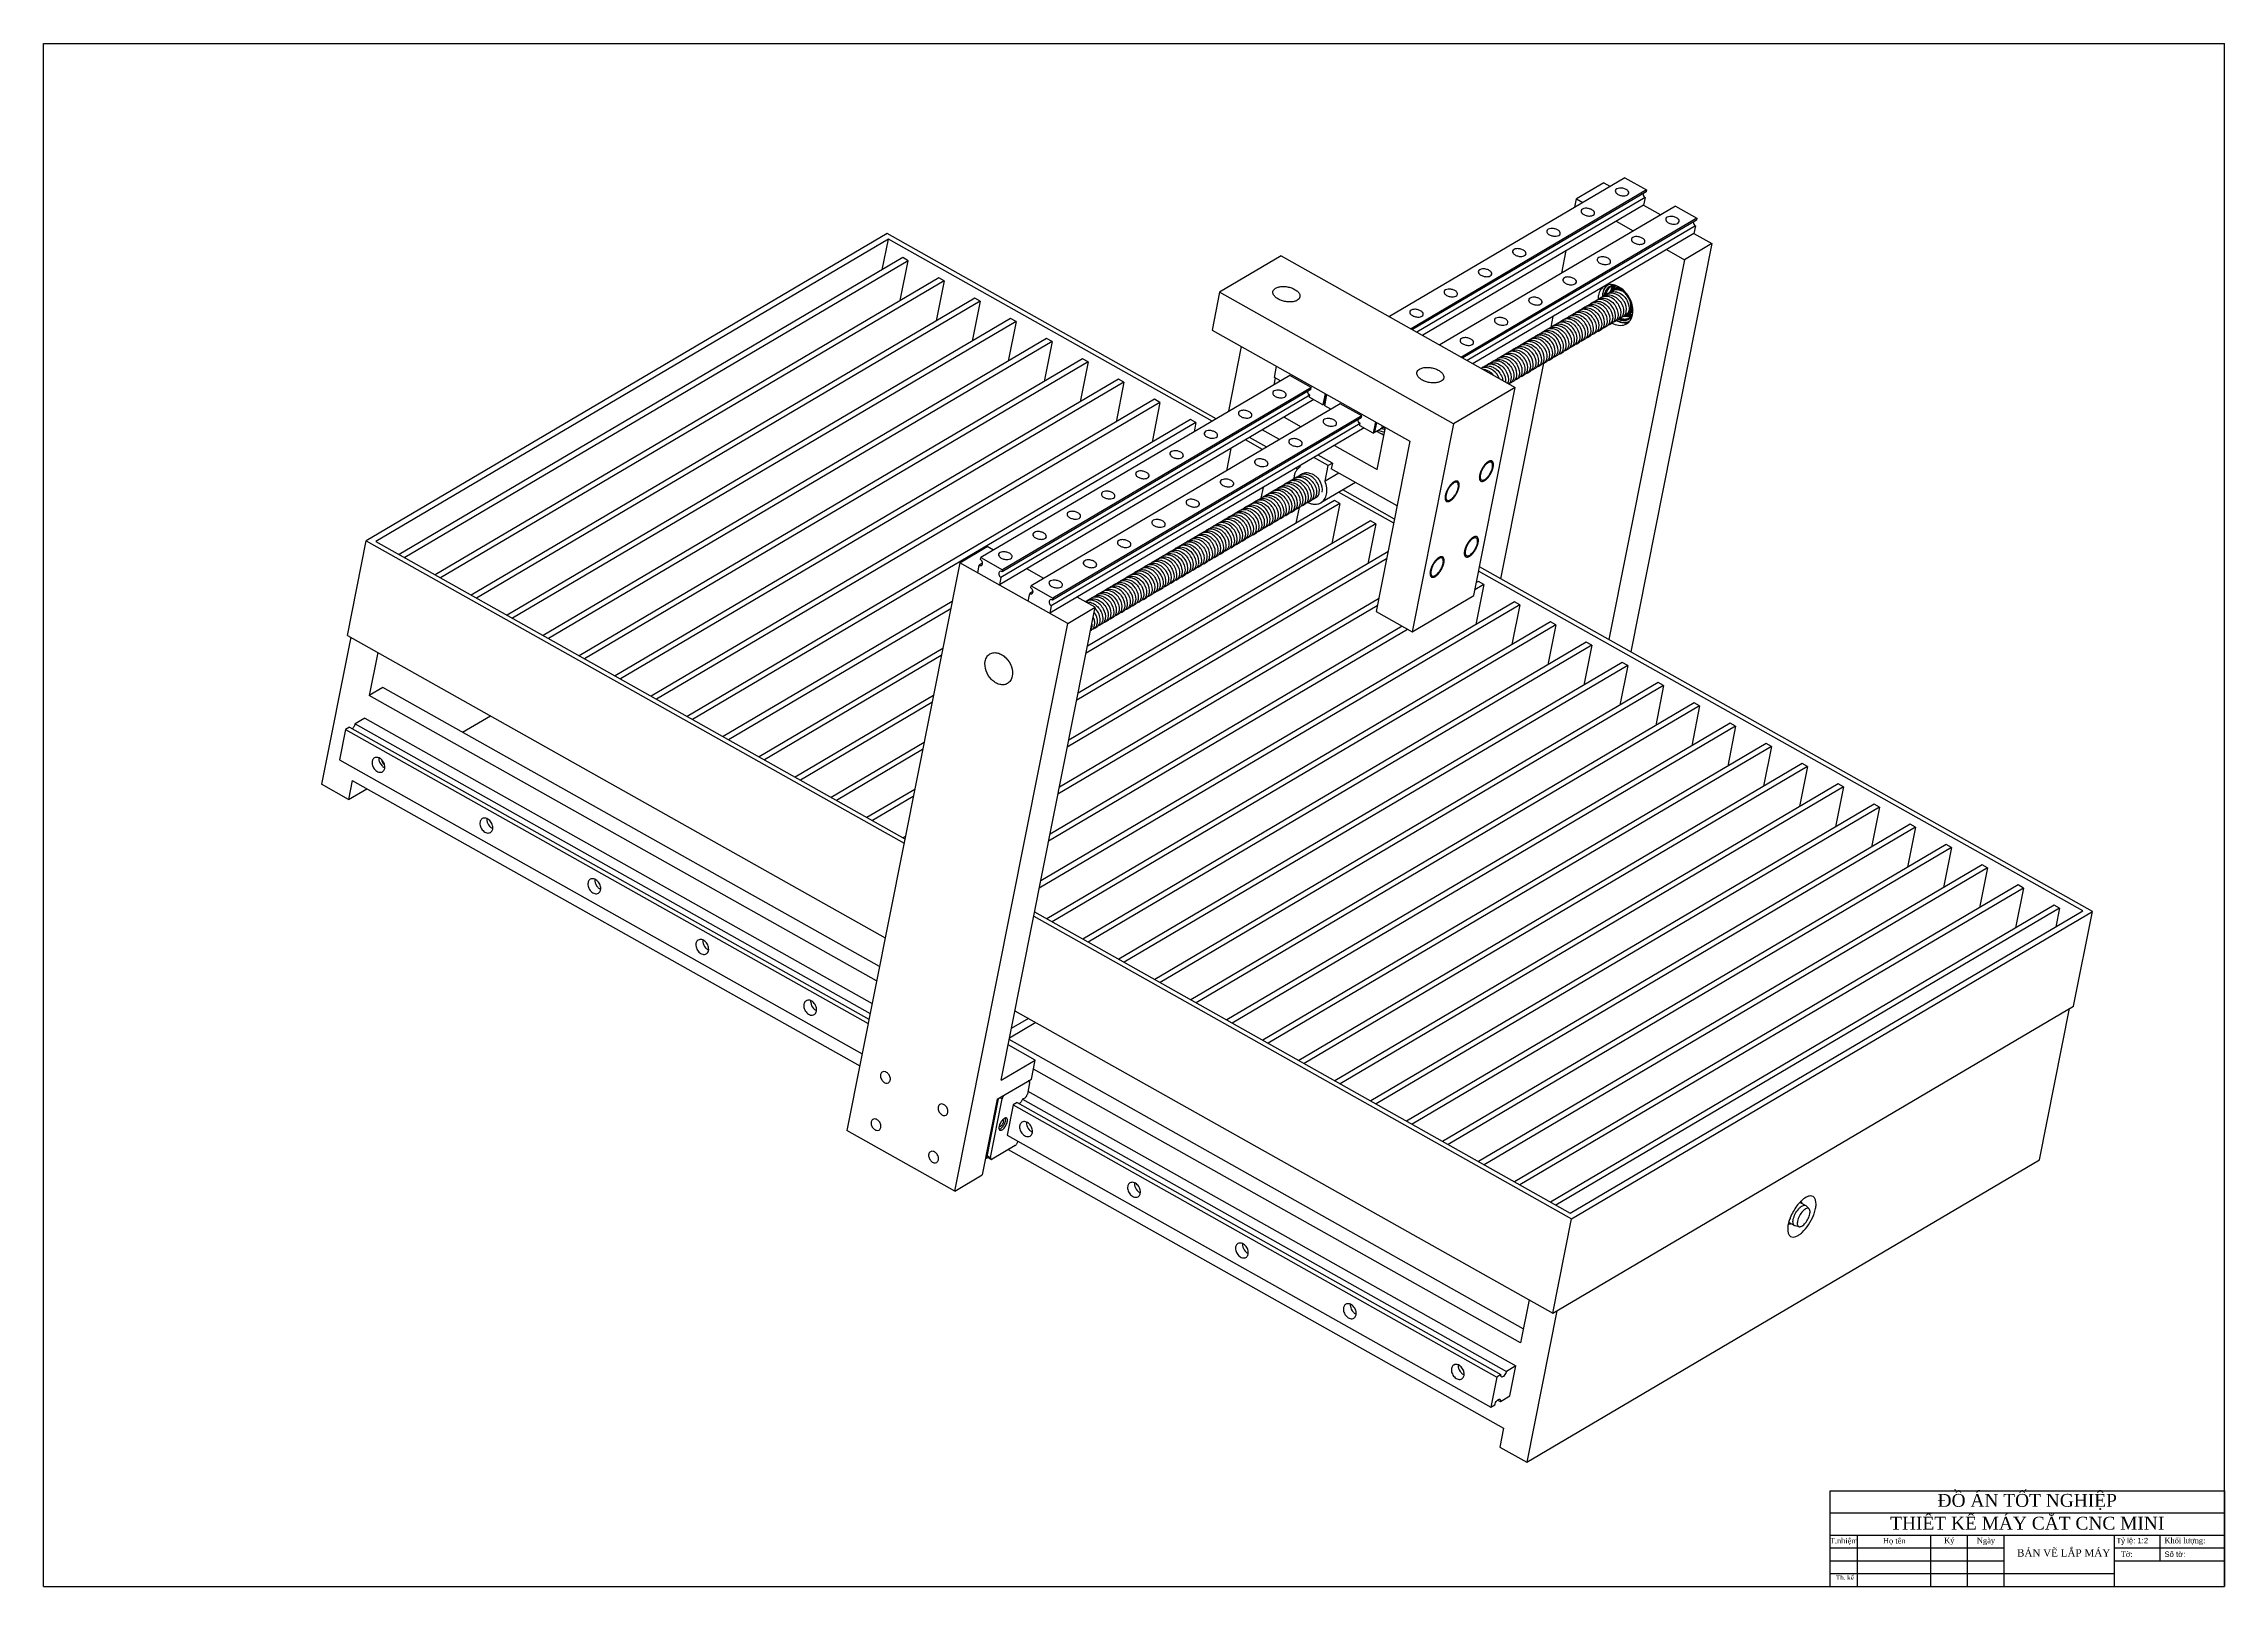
# Model space of a CAD drawing. Header units: inches. Extents: x -8900 to -5053, y -1814 to -15.
# Drawn here: x -6242 to -5053, y -856 to -15 of the extents above; entities that cross this region are included whole.
import ezdxf

# ---------------------------------------------------------------- set-up
doc = ezdxf.new("R2010")
doc.units = ezdxf.units.IN
doc.header["$LTSCALE"] = 2
doc.header["$MEASUREMENT"] = 0
doc.layers.add('02___PRT_ALL_AXES', color=7, linetype='Continuous')
doc.styles.add('DAT', font='times.ttf', dxfattribs={"height": 6})
doc.styles.add('dat7', font='times.ttf', dxfattribs={"height": 7})
doc.styles.get("Standard").update_dxf_attribs({"font": 'arial.ttf', "height": 2.5})

msp = doc.modelspace()

# ---------------------------------------------------------------- linework, layer by layer
at = {"color": 7, "linetype": 'Continuous'}
for p, q in [((-6242.06, -856.45), (-6242.06, -15.45)), ((-6242.06, -15.45), (-5053.06, -15.45)), ((-5053.06, -856.45), (-5053.06, -15.45)), ((-5379.87, -88.6), (-5508.25, -164.29)), ((-5391.32, -91.33), (-5406.27, -100.14)), ((-5391.32, -91.33), (-5387.84, -93.29)), ((-5379.87, -88.6), (-5368.1, -95.21)), ((-5368.1, -95.21), (-5496.48, -170.91)), ((-5368.31, -96.25), (-5495.69, -171.35)), ((-5368.92, -99.34), (-5493.32, -172.69)), ((-5369.74, -103.47), (-5490.16, -174.46)), ((-5352.41, -104.04), (-5480.79, -179.73)), ((-5407.17, -104.69), (-5406.27, -100.14)), ((-5406.27, -100.14), (-5402.78, -102.1)), ((-5368.92, -99.34), (-5369.74, -103.47)), ((-5369.74, -103.47), (-5360.37, -108.74)), ((-5368.1, -95.21), (-5368.31, -96.25)), ((-5352.41, -104.04), (-5340.64, -110.66)), ((-5340.64, -110.66), (-5469.02, -186.35)), ((-5340.84, -111.69), (-5468.23, -186.8)), ((-5341.46, -114.79), (-5465.86, -188.13)), ((-5384.69, -112.28), (-5375.32, -117.55)), ((-5341.46, -114.79), (-5342.28, -118.91)), ((-5340.64, -110.66), (-5340.84, -111.69)), ((-5782.16, -119.02), (-6066.12, -286.45)), ((-5781.46, -122), (-6060.93, -286.78)), ((-5784.78, -138.68), (-5781.46, -122)), ((-5602.68, -219.96), (-5782.16, -119.02)), ((-5604.92, -221.28), (-5781.46, -122)), ((-5342.28, -118.91), (-5462.7, -189.91)), ((-5414.3, -140.53), (-5411.87, -128.31)), ((-5332.47, -124.43), (-5376.77, -347.01)), ((-5357.23, -127.72), (-5347.42, -133.24)), ((-5332.47, -124.43), (-5347.42, -133.24)), ((-5342.28, -118.91), (-5332.47, -124.43)), ((-5773.66, -132.12), (-6048.15, -293.97)), ((-5770.71, -133.78), (-6045.21, -295.62)), ((-5775.04, -155.54), (-5770.71, -133.78)), ((-5770.71, -133.78), (-5773.66, -132.12)), ((-5567.24, -131.11), (-5600.87, -150.94)), ((-5567.24, -131.11), (-5439.74, -202.82)), ((-5347.42, -133.24), (-5388.63, -340.34)), ((-5754.04, -143.15), (-6028.54, -305)), ((-5751.1, -144.81), (-6025.59, -306.65)), ((-5734.42, -154.19), (-6008.92, -316.03)), ((-5751.1, -144.81), (-5755.43, -166.57)), ((-5751.1, -144.81), (-5754.04, -143.15)), ((-5731.48, -155.84), (-5734.42, -154.19)), ((-5600.87, -150.94), (-5604.98, -171.57)), ((-5473.37, -222.65), (-5600.87, -150.94)), ((-5731.48, -155.84), (-6005.98, -317.68)), ((-5714.81, -165.22), (-5989.3, -327.06)), ((-5731.48, -155.84), (-5735.81, -177.6)), ((-5711.87, -166.87), (-5714.81, -165.22)), ((-5420.16, -169.94), (-5419, -164.15)), ((-5711.87, -166.87), (-5986.36, -328.72)), ((-5695.19, -176.25), (-5969.69, -338.09)), ((-5692.25, -177.9), (-5966.75, -339.75)), ((-5711.87, -166.87), (-5716.2, -188.63)), ((-5692.25, -177.9), (-5696.58, -199.67)), ((-5692.25, -177.9), (-5695.19, -176.25)), ((-5604.98, -171.57), (-5497.09, -232.25)), ((-5675.58, -187.28), (-5950.07, -349.12)), ((-5672.63, -188.94), (-5947.13, -350.78)), ((-5672.63, -188.94), (-5676.97, -210.7)), ((-5672.63, -188.94), (-5675.58, -187.28)), ((-5595.94, -215.79), (-5588.94, -180.59)), ((-5447.48, -307.24), (-5424.08, -189.67)), ((-5442.37, -183.04), (-5442.34, -183.03)), ((-5655.96, -198.31), (-5930.46, -360.16)), ((-5653.02, -199.97), (-5927.51, -361.81)), ((-5562.66, -196.37), (-5731.08, -295.67)), ((-5653.02, -199.97), (-5657.35, -221.73)), ((-5653.02, -199.97), (-5655.96, -198.31)), ((-5570.53, -197.68), (-5571.28, -201.45)), ((-5571.04, -197.39), (-5569.84, -191.33)), ((-5567.64, -199.3), (-5571.04, -197.39)), ((-5550.89, -202.99), (-5562.66, -196.37)), ((-5636.35, -209.35), (-5910.84, -371.19)), ((-5633.4, -211), (-5907.9, -372.84)), ((-5549.55, -209.48), (-5720.95, -310.54)), ((-5551.71, -207.11), (-5720.13, -306.41)), ((-5551.1, -204.02), (-5719.52, -303.32)), ((-5550.76, -202.91), (-5719.31, -302.29)), ((-5535.2, -211.81), (-5703.62, -311.11)), ((-5633.4, -211), (-5637.73, -232.76)), ((-5633.4, -211), (-5636.35, -209.35)), ((-5551.87, -207.89), (-5551.71, -207.11)), ((-5544.56, -212.28), (-5551.67, -208.28)), ((-5551.1, -204.02), (-5550.89, -202.99)), ((-5543.36, -206.22), (-5544.56, -212.28)), ((-5544.56, -212.28), (-5543.33, -211.55)), ((-5542.76, -206.56), (-5543.81, -211.84)), ((-5543.58, -212.83), (-5542.38, -206.78)), ((-5540.18, -214.75), (-5543.58, -212.83)), ((-5523.43, -218.43), (-5535.2, -211.81)), ((-5439.74, -202.82), (-5473.37, -222.65)), ((-5462.32, -316.29), (-5439.74, -202.82)), ((-5616.73, -220.38), (-5891.23, -382.22)), ((-5613.79, -222.03), (-5888.28, -383.87)), ((-5522.08, -224.92), (-5693.49, -325.99)), ((-5524.25, -222.56), (-5692.67, -321.86)), ((-5523.63, -219.46), (-5692.05, -318.76)), ((-5523.3, -218.36), (-5691.85, -317.73)), ((-5613.79, -222.03), (-5616.73, -220.38)), ((-5613.79, -222.03), (-5614.8, -227.11)), ((-5595.76, -215.89), (-5595.94, -215.79)), ((-5565.72, -219.02), (-5556.35, -224.29)), ((-5524.4, -223.33), (-5524.25, -222.56)), ((-5517.1, -227.73), (-5524.21, -223.73)), ((-5523.63, -219.46), (-5523.43, -218.43)), ((-5515.89, -221.67), (-5517.1, -227.73)), ((-5517.1, -227.73), (-5511.25, -224.28)), ((-5515.3, -222), (-5516.35, -227.29)), ((-5515.02, -247.53), (-5510.48, -224.72)), ((-5512.33, -223.67), (-5512.62, -225.08)), ((-5473.37, -222.65), (-5495.95, -336.12)), ((-5594.79, -236.15), (-5597.22, -248.38)), ((-5577.46, -236.73), (-5586.83, -231.46)), ((-5575.22, -235.41), (-5584.58, -230.14)), ((-5568.3, -231.33), (-5577.67, -226.06)), ((-5538.26, -234.46), (-5515.02, -247.53)), ((-5497.09, -232.25), (-5515.56, -325.09)), ((-5515.34, -226.69), (-5511.32, -228.95)), ((-5558.42, -247.43), (-5559.36, -246.9)), ((-5556.97, -245.67), (-5557.12, -245.58)), ((-5539.42, -244.13), (-5547.22, -239.75)), ((-5539.42, -244.13), (-5541.66, -245.45)), ((-5539.42, -244.13), (-5540.04, -247.23)), ((-5504.09, -267.44), (-5540.04, -247.23)), ((-5577.21, -257.42), (-5578.35, -263.15)), ((-5505.98, -276.93), (-5536.03, -260.03)), ((-5505.52, -274.6), (-5533.79, -258.71)), ((-5535.32, -266.16), (-5673.73, -347.76)), ((-5538.27, -264.5), (-5672.96, -343.92)), ((-5557.58, -268.38), (-5559.27, -276.89)), ((-5535.32, -266.16), (-5539.65, -287.92)), ((-5535.32, -266.16), (-5538.27, -264.5)), ((-5515.71, -277.19), (-5678.82, -373.36)), ((-5518.65, -275.54), (-5678.06, -369.52)), ((-5606.77, -279.97), (-5606.74, -279.95)), ((-5515.71, -277.19), (-5520.04, -298.95)), ((-5515.71, -277.19), (-5518.65, -275.54)), ((-6076.38, -338.02), (-6066.12, -286.45)), ((-6066.12, -286.45), (-5772.96, -451.31)), ((-6060.93, -286.78), (-5772.5, -448.99)), ((-5742.53, -298.41), (-5727.59, -289.59)), ((-5731.29, -296.7), (-5731.08, -295.67)), ((-5731.08, -295.67), (-5719.31, -302.29)), ((-5724.1, -291.55), (-5727.59, -289.59)), ((-5509.84, -296.33), (-5683.92, -398.97)), ((-5509.08, -292.49), (-5683.15, -395.13)), ((-5742.53, -298.41), (-5804.12, -607.88)), ((-5683.68, -331.5), (-5742.53, -298.41)), ((-5732.72, -303.92), (-5731.9, -299.8)), ((-5730.1, -298.73), (-5731.9, -299.8)), ((-5720.13, -306.41), (-5720.95, -310.54)), ((-5719.31, -302.29), (-5719.52, -303.32)), ((-5696.64, -307), (-5706.01, -301.73)), ((-5459.8, -308.63), (-5460.93, -309.3)), ((-5456.86, -310.29), (-5459.8, -308.63)), ((-5130.21, -488.26), (-5459.67, -302.97)), ((-5125.02, -488.59), (-5459.21, -300.65)), ((-5746.76, -319.64), (-5871.61, -393.25)), ((-5705.26, -319.37), (-5704.44, -315.24)), ((-5702.64, -314.18), (-5704.44, -315.24)), ((-5703.82, -312.14), (-5703.62, -311.11)), ((-5703.62, -311.11), (-5691.85, -317.73)), ((-5440.19, -319.66), (-5698.44, -471.93)), ((-5691.85, -317.73), (-5692.05, -318.76)), ((-5514.17, -318.09), (-5688.25, -420.73)), ((-5668.74, -322.69), (-5678.55, -317.17)), ((-5495.95, -336.12), (-5462.32, -316.29)), ((-5456.86, -310.29), (-5461.69, -313.14)), ((-5456.86, -310.29), (-5461.19, -332.05)), ((-5437.24, -321.32), (-5440.19, -319.66)), ((-5747.52, -323.48), (-5868.67, -394.91)), ((-5745.27, -640.97), (-5683.68, -331.5)), ((-5720.06, -580.58), (-5668.74, -322.69)), ((-5437.24, -321.32), (-5699.2, -475.77)), ((-5420.57, -330.7), (-5695.07, -492.54)), ((-5692.67, -321.86), (-5693.49, -325.99)), ((-5417.63, -332.35), (-5692.12, -494.19)), ((-5514.94, -321.93), (-5689.01, -424.57)), ((-5683.68, -331.5), (-5668.74, -322.69)), ((-5515.56, -325.09), (-5495.95, -336.12)), ((-5437.24, -321.32), (-5441.57, -343.08)), ((-5417.63, -332.35), (-5421.96, -354.11)), ((-5417.63, -332.35), (-5420.57, -330.7)), ((-6074.6, -339.02), (-6090.56, -419.23)), ((-6076.38, -338.02), (-5783.23, -502.89)), ((-5498.37, -334.76), (-5694.11, -450.17)), ((-5501.31, -333.1), (-5693.34, -446.33)), ((-5400.95, -341.73), (-5675.45, -503.57)), ((-5398.01, -343.38), (-5672.51, -505.22)), ((-5398.01, -343.38), (-5402.34, -365.14)), ((-5398.01, -343.38), (-5400.95, -341.73)), ((-6059.89, -347.3), (-6064.56, -370.77)), ((-5751.85, -345.24), (-5851.99, -404.28)), ((-5752.62, -349.08), (-5849.05, -405.94)), ((-5381.34, -352.76), (-5655.83, -514.6)), ((-5378.4, -354.41), (-5652.89, -516.26)), ((-5378.4, -354.41), (-5382.73, -376.17)), ((-5378.4, -354.41), (-5381.34, -352.76)), ((-6057.09, -366.36), (-6064.56, -370.77)), ((-5786.35, -518.62), (-6057.09, -366.36)), ((-5361.72, -363.79), (-5636.22, -525.63)), ((-5358.78, -365.45), (-5633.28, -527.29)), ((-5358.78, -365.45), (-5363.11, -387.21)), ((-5358.78, -365.45), (-5361.72, -363.79)), ((-5787.9, -526.36), (-6064.56, -370.77)), ((-5756.95, -370.84), (-5832.38, -415.32)), ((-5757.71, -374.68), (-5829.44, -416.97)), ((-5342.11, -374.82), (-5616.6, -536.66)), ((-5339.16, -376.48), (-5613.66, -538.32)), ((-5339.16, -376.48), (-5343.49, -398.24)), ((-5339.16, -376.48), (-5342.11, -374.82)), ((-6077.48, -389.31), (-6080.77, -405.82)), ((-6075.24, -387.99), (-6077.48, -389.31)), ((-6077.48, -389.31), (-5792.52, -549.58)), ((-6075.24, -387.99), (-5792.05, -547.25)), ((-6067.02, -383.14), (-6072.25, -386.23)), ((-6072.25, -386.23), (-5791.44, -544.16)), ((-6067.02, -383.14), (-5790.36, -538.74)), ((-6013.61, -390.81), (-5998.44, -381.86)), ((-5322.49, -385.85), (-5596.99, -547.7)), ((-5319.55, -387.51), (-5594.04, -549.35)), ((-5319.55, -387.51), (-5323.88, -409.27)), ((-5319.55, -387.51), (-5322.49, -385.85)), ((-5762.04, -396.44), (-5812.76, -426.35)), ((-5762.81, -400.28), (-5809.82, -428)), ((-5302.87, -396.89), (-5577.37, -558.73)), ((-5299.93, -398.54), (-5574.43, -560.38)), ((-5299.93, -398.54), (-5304.26, -420.3)), ((-5299.93, -398.54), (-5302.87, -396.89)), ((-6080.77, -405.82), (-5795.8, -566.08)), ((-5283.26, -407.92), (-5557.75, -569.76)), ((-5280.32, -409.57), (-5554.81, -571.42)), ((-5280.32, -409.57), (-5284.65, -431.33)), ((-5280.32, -409.57), (-5283.26, -407.92)), ((-6075.85, -427.5), (-6090.56, -419.23)), ((-6073.8, -417.19), (-6075.85, -427.5)), ((-6075.85, -427.5), (-6065.89, -421.63)), ((-6073.8, -417.19), (-5797.13, -572.78)), ((-5767.14, -422.04), (-5793.15, -437.38)), ((-5767.9, -425.88), (-5790.2, -439.03)), ((-5263.64, -418.95), (-5538.14, -580.79)), ((-5260.7, -420.6), (-5535.2, -582.45)), ((-5260.7, -420.6), (-5265.03, -442.37)), ((-5260.7, -420.6), (-5263.64, -418.95)), ((-5244.03, -429.98), (-5518.52, -591.82)), ((-5241.08, -431.64), (-5515.58, -593.48)), ((-5241.08, -431.64), (-5245.41, -453.4)), ((-5241.08, -431.64), (-5244.03, -429.98)), ((-5772.23, -447.64), (-5773.53, -448.41)), ((-5224.41, -441.01), (-5498.91, -602.86)), ((-5221.47, -442.67), (-5495.96, -604.51)), ((-5221.47, -442.67), (-5225.8, -464.43)), ((-5221.47, -442.67), (-5224.41, -441.01)), ((-5204.79, -452.05), (-5479.29, -613.89)), ((-5201.85, -453.7), (-5476.35, -615.54)), ((-5185.18, -463.08), (-5459.67, -624.92)), ((-5201.85, -453.7), (-5206.18, -475.46)), ((-5201.85, -453.7), (-5204.79, -452.05)), ((-5182.24, -464.73), (-5185.18, -463.08)), ((-5182.24, -464.73), (-5456.73, -626.57)), ((-5165.56, -474.11), (-5440.06, -635.95)), ((-5182.24, -464.73), (-5186.57, -486.49)), ((-5162.62, -475.76), (-5165.56, -474.11)), ((-5162.62, -475.76), (-5437.12, -637.61)), ((-5145.95, -485.14), (-5420.44, -646.98)), ((-5143, -486.8), (-5417.5, -648.64)), ((-5162.62, -475.76), (-5166.95, -497.52)), ((-5143, -486.8), (-5145.95, -485.14)), ((-5143, -486.8), (-5145.03, -497)), ((-5702.25, -491.08), (-5408.98, -656.01)), ((-5701.79, -488.76), (-5409.68, -653.03)), ((-5409.68, -653.03), (-5130.21, -488.26)), ((-5408.98, -656.01), (-5125.02, -488.59)), ((-5135.29, -540.17), (-5125.02, -488.59)), ((-5705.06, -546.85), (-5714.45, -552.38)), ((-5712.51, -542.66), (-5419.25, -707.59)), ((-5419.25, -707.59), (-5135.29, -540.17)), ((-5153.95, -624.02), (-5137.53, -541.49)), ((-5435.31, -716.04), (-5715.64, -558.38)), ((-5701.11, -549.07), (-5715.48, -557.54)), ((-5720.06, -580.58), (-5701.38, -569.57)), ((-5701.38, -569.57), (-5716.21, -561.23)), ((-5703.43, -579.88), (-5701.38, -569.57)), ((-5722.11, -590.9), (-5703.43, -579.88)), ((-5704.49, -581.87), (-5705.72, -588.06)), ((-5704.93, -580.76), (-5704.69, -580.9)), ((-5436.85, -723.78), (-5702.35, -574.47)), ((-5722.11, -590.9), (-5730.33, -632.16)), ((-5727.76, -621.56), (-5721.6, -590.59)), ((-5725.8, -622.66), (-5719.43, -590.68)), ((-5720.62, -590.02), (-5719.43, -590.68)), ((-5713.5, -594.01), (-5716.78, -610.52)), ((-5711.26, -592.69), (-5713.5, -594.01)), ((-5713.5, -594.01), (-5449.77, -742.33)), ((-5711.26, -592.69), (-5447.53, -741.01)), ((-5708.27, -590.93), (-5709.16, -592.31)), ((-5707.15, -590.27), (-5708.27, -590.93)), ((-5708.27, -590.93), (-5444.54, -739.25)), ((-5705.41, -586.51), (-5439.31, -736.16)), ((-5745.27, -640.97), (-5804.12, -607.88)), ((-5712.28, -616.06), (-5724.98, -623.55)), ((-5716.78, -610.52), (-5453.06, -758.83)), ((-5727.76, -621.56), (-5725.8, -622.66)), ((-5727.56, -622.53), (-5725.59, -623.63)), ((-5716.14, -618.33), (-5446.09, -770.2)), ((-5433.43, -788.79), (-5153.95, -624.02)), ((-5745.27, -640.97), (-5730.33, -632.16)), ((-5281.34, -648.83), (-5281.08, -649.03)), ((-5279.45, -650.66), (-5281.08, -649.03)), ((-5419.25, -707.59), (-5408.98, -656.01)), ((-5287.16, -659.84), (-5287.47, -659.72)), ((-5284.92, -660.39), (-5287.16, -659.84)), ((-5432.18, -700.32), (-5436.85, -723.78)), ((-5417.01, -706.27), (-5433.43, -788.79)), ((-5439.31, -736.16), (-5444.54, -739.25)), ((-5442.6, -752.67), (-5439.31, -736.16)), ((-5449.77, -742.33), (-5453.06, -758.83)), ((-5447.53, -741.01), (-5449.77, -742.33)), ((-5453.06, -758.83), (-5450.82, -757.51)), ((-5449.34, -754.9), (-5447.83, -755.75)), ((-5447.83, -755.75), (-5442.6, -752.67)), ((-5446.09, -770.2), (-5448.14, -780.52)), ((-5448.14, -780.52), (-5433.43, -788.79)), ((-5268.06, -856.45), (-5268.06, -804.45)), ((-5268.06, -804.45), (-5053.06, -804.45)), ((-5053.06, -804.45), (-5053.06, -856.45)), ((-5268.06, -816.45), (-5053.06, -816.45)), ((-5268.06, -828.45), (-5053.06, -828.45)), ((-5253.06, -856.45), (-5253.06, -828.45)), ((-5213.06, -856.45), (-5213.06, -828.45)), ((-5193.06, -856.45), (-5193.06, -828.45)), ((-5173.06, -856.45), (-5173.06, -828.45)), ((-5113.06, -856.45), (-5113.06, -828.45)), ((-5088.06, -842.45), (-5088.06, -828.45)), ((-5268.06, -835.45), (-5173.06, -835.45)), ((-5268.06, -842.45), (-5173.06, -842.45)), ((-5113.06, -835.45), (-5053.06, -835.45)), ((-5113.06, -842.45), (-5053.06, -842.45)), ((-5268.06, -849.45), (-5113.06, -849.45)), ((-6242.06, -856.45), (-5053.06, -856.45)), ((-5268.06, -856.45), (-5053.06, -856.45))]:
    msp.add_line(p, q, dxfattribs=at)
for centre, radius, start, end in [((-5389.1, -157.18), 4.78, 120.57389, 131.04472), ((-5386.11, -155.42), 4.78, 120.57399, 131.04557), ((-5383.05, -155.27), 6.41, 79.16004, 80.92167), ((-5410.02, -169.52), 4.78, 120.57676, 131.04912), ((-5407.03, -167.75), 4.78, 120.5811, 131.04292), ((-5404.04, -165.99), 4.78, 120.56979, 131.09414), ((-5401.05, -164.23), 4.78, 120.57541, 131.04478), ((-5398.07, -162.46), 4.78, 120.57804, 131.04618), ((-5395.07, -160.71), 4.78, 120.57315, 131.59299), ((-5394.98, -161.08), 5.16, 98.53442, 99.40884), ((-5392.1, -158.92), 4.75, 120.5643, 130.02623), ((-5390.06, -164.14), 5.02, 343.53389, 349.61108), ((-5387.08, -162.38), 5.03, 343.55236, 349.72631), ((-5384.07, -160.62), 5.01, 343.32649, 349.57454), ((-5378.04, -158.86), 3.16, 302.20014, 308.41707), ((-5430.94, -181.85), 4.78, 120.5856, 131.61543), ((-5430.85, -182.22), 5.16, 98.5976, 99.42017), ((-5427.91, -180.14), 4.85, 131.24366, 134.08298), ((-5427.96, -180.08), 4.77, 120.59597, 131.24767), ((-5424.97, -178.33), 4.78, 120.56127, 131.03092), ((-5421.98, -176.56), 4.78, 120.58541, 131.46189), ((-5418.99, -174.8), 4.78, 120.57649, 131.05392), ((-5416, -173.03), 4.77, 120.56308, 130.79033), ((-5413.01, -171.27), 4.77, 120.58155, 131.30755), ((-5410.96, -176.48), 5, 343.0198, 349.5893), ((-5408.02, -174.71), 5.05, 344.0573, 349.74336), ((-5405.02, -172.95), 5.04, 343.70709, 349.74422), ((-5401.99, -171.19), 5, 343.04969, 349.5861), ((-5399.04, -169.42), 5.04, 343.80716, 349.67751), ((-5396.05, -167.66), 5.03, 343.6267, 349.7351), ((-5393.09, -165.89), 5.07, 344.26284, 349.7915), ((-5451.89, -194.16), 4.74, 120.5355, 127.54383), ((-5451.87, -194.21), 4.8, 106.65799, 120.47021), ((-5451.8, -194.43), 5.03, 100.17092, 106.63564), ((-5450.34, -193.2), 4.7, 117.92208, 120.53868), ((-5448.88, -192.43), 4.78, 120.57328, 131.03161), ((-5445.89, -190.66), 4.78, 120.58705, 131.38084), ((-5445.8, -191.03), 5.15, 98.69963, 99.38559), ((-5442.9, -188.9), 4.78, 120.57212, 131.04323), ((-5439.92, -187.13), 4.77, 120.93654, 130.94181), ((-5436.92, -185.38), 4.78, 120.59174, 131.52858), ((-5436.83, -185.75), 5.16, 98.42231, 99.39031), ((-5433.93, -183.61), 4.78, 120.56695, 131.03789), ((-5431.93, -188.81), 5.04, 343.88333, 349.71899), ((-5428.92, -187.05), 5.03, 343.5411, 349.63072), ((-5425.96, -185.28), 5.05, 344.03646, 349.78516), ((-5422.97, -183.52), 5.05, 343.98764, 349.74355), ((-5419.95, -181.76), 5.03, 343.59101, 349.64579), ((-5417, -179.99), 5.07, 344.2829, 349.80816), ((-5414.01, -178.23), 5.06, 344.17681, 349.79075), ((-5454.86, -195.95), 4.78, 120.57435, 131.04305), ((-5453.29, -195.03), 4.78, 108.0842, 120.48793), ((-5451.87, -194.19), 4.78, 127.54749, 130.01168), ((-5446.83, -197.63), 5, 343.09561, 349.5812), ((-5443.86, -195.86), 5.02, 343.42603, 349.58615), ((-5440.88, -194.1), 5.03, 343.52589, 349.72305), ((-5437.87, -192.34), 5.01, 343.13155, 349.57697), ((-5434.87, -190.58), 5, 343.12872, 349.5208), ((-5512.93, -231.11), 5.63, 87.00675, 94.73424), ((-5516.43, -235.1), 7.93, 64.53217, 66.31895), ((-5516.67, -235.58), 8.46, 58.53336, 64.48094), ((-5517.09, -236.27), 9.27, 51.56785, 58.53715), ((-5515.2, -234.65), 8.36, 59.89542, 64.50171), ((-5571.43, -264.68), 4.78, 120.5811, 131.04292), ((-5568.44, -262.92), 4.78, 120.56979, 131.09414), ((-5565.45, -261.16), 4.78, 120.57541, 131.04478), ((-5562.46, -259.39), 4.78, 120.57804, 131.04618), ((-5559.47, -257.63), 4.78, 120.57315, 131.59299), ((-5559.38, -258), 5.16, 98.53442, 99.40884), ((-5556.5, -255.85), 4.75, 120.5643, 130.02623), ((-5553.5, -254.11), 4.78, 120.57389, 131.04472), ((-5551.47, -259.3), 5.03, 343.55236, 349.72631), ((-5592.31, -277.07), 4.85, 131.24366, 134.08298), ((-5592.36, -277.01), 4.77, 120.59597, 131.24767), ((-5589.36, -275.26), 4.78, 120.56127, 131.03092), ((-5586.38, -273.49), 4.78, 120.58541, 131.46189), ((-5583.39, -271.73), 4.78, 120.57649, 131.05392), ((-5580.4, -269.96), 4.77, 120.56308, 130.79033), ((-5577.41, -268.2), 4.77, 120.58155, 131.30755), ((-5574.42, -266.44), 4.78, 120.57676, 131.04912), ((-5572.42, -271.63), 5.05, 344.0573, 349.74336), ((-5569.42, -269.88), 5.04, 343.70709, 349.74422), ((-5566.39, -268.12), 5, 343.04969, 349.5861), ((-5563.44, -266.35), 5.04, 343.80716, 349.67751), ((-5560.44, -264.59), 5.03, 343.6267, 349.7351), ((-5557.49, -262.82), 5.07, 344.26284, 349.7915), ((-5554.46, -261.07), 5.02, 343.53389, 349.61108), ((-5613.28, -289.35), 4.78, 120.57328, 131.03161), ((-5610.29, -287.59), 4.78, 120.58705, 131.38084), ((-5610.19, -287.96), 5.15, 98.69963, 99.38559), ((-5607.3, -285.83), 4.78, 120.57212, 131.04323), ((-5604.31, -284.06), 4.77, 120.93654, 130.94181), ((-5601.32, -282.3), 4.78, 120.59174, 131.52858), ((-5601.23, -282.68), 5.16, 98.42231, 99.39031), ((-5598.33, -280.54), 4.78, 120.56695, 131.03789), ((-5595.34, -278.78), 4.78, 120.5856, 131.61543), ((-5595.25, -279.15), 5.16, 98.5976, 99.42017), ((-5593.32, -283.98), 5.03, 343.5411, 349.63072), ((-5590.35, -282.21), 5.05, 344.03646, 349.78516), ((-5587.36, -280.45), 5.05, 343.98764, 349.74355), ((-5584.35, -278.69), 5.03, 343.59101, 349.64579), ((-5581.4, -276.92), 5.07, 344.2829, 349.80816), ((-5578.41, -275.16), 5.06, 344.17681, 349.79075), ((-5575.36, -273.41), 5, 343.0198, 349.5893), ((-5631.21, -299.93), 4.78, 120.57355, 131.05436), ((-5628.22, -298.17), 4.78, 120.57667, 131.04778), ((-5625.23, -296.4), 4.78, 120.56462, 130.97328), ((-5622.24, -294.64), 4.78, 120.57212, 131.031), ((-5630.78, -303.38), 9.45, 51.29283, 54.87904), ((-5619.25, -292.88), 4.78, 120.57435, 131.04305), ((-5617.69, -291.96), 4.78, 108.0842, 120.48793), ((-5616.26, -291.11), 4.78, 127.54749, 130.01168), ((-5616.29, -291.08), 4.74, 120.5355, 127.54383), ((-5616.26, -291.14), 4.8, 106.65799, 120.47021), ((-5616.2, -291.36), 5.03, 100.17092, 106.63564), ((-5614.74, -290.13), 4.7, 117.92208, 120.53868), ((-5614.26, -296.31), 5.05, 343.98245, 349.72014), ((-5611.23, -294.56), 5, 343.09561, 349.5812), ((-5608.25, -292.79), 5.02, 343.42603, 349.58615), ((-5605.27, -291.03), 5.03, 343.52589, 349.72305), ((-5602.26, -289.27), 5.01, 343.13155, 349.57697), ((-5599.27, -287.51), 5, 343.12872, 349.5208), ((-5596.32, -285.73), 5.04, 343.88333, 349.71899), ((-5652.13, -312.26), 4.78, 120.56488, 131.03547), ((-5649.14, -310.5), 4.78, 120.57396, 131.06593), ((-5646.15, -308.74), 4.78, 120.59557, 131.7355), ((-5646.06, -309.12), 5.17, 98.0526, 99.39595), ((-5643.17, -306.98), 4.78, 120.55908, 131.02801), ((-5640.18, -305.21), 4.78, 120.58437, 131.40434), ((-5637.19, -303.45), 4.78, 120.58901, 131.08818), ((-5634.2, -301.69), 4.78, 120.55468, 131.02483), ((-5643.28, -311.04), 10.27, 41.25281, 44.21871), ((-5643.48, -311.22), 10.53, 31.86668, 41.25839), ((-5632.16, -306.89), 5.01, 343.23971, 349.53017), ((-5629.16, -305.13), 5, 343.03043, 349.5881), ((-5626.21, -303.36), 5.04, 343.77221, 349.75151), ((-5623.21, -301.6), 5.03, 343.60943, 349.62492), ((-5620.19, -299.84), 5, 343.06181, 349.58488), ((-5617.24, -298.07), 5.03, 343.70787, 349.65278), ((-5672.96, -325.01), 5.2, 97.7647, 98.59377), ((-5670.07, -322.84), 4.78, 120.56632, 130.96739), ((-5667.08, -321.07), 4.78, 120.57375, 131.03069), ((-5664.09, -319.31), 4.78, 120.58898, 131.43529), ((-5664, -319.68), 5.16, 98.59589, 99.38779), ((-5661.1, -317.55), 4.78, 120.57463, 131.53334), ((-5661.01, -317.92), 5.16, 98.64104, 99.38451), ((-5658.11, -315.79), 4.78, 120.57097, 131.07421), ((-5655.12, -314.03), 4.78, 120.59309, 131.58458), ((-5655.03, -314.4), 5.16, 98.32022, 99.39194), ((-5653.13, -319.22), 5.06, 344.12906, 349.79914), ((-5647.1, -315.7), 5.01, 343.16086, 349.56467), ((-5644.15, -313.93), 5.05, 343.98196, 349.77686), ((-5641.17, -312.17), 5.05, 344.05584, 349.7606), ((-5635.18, -308.64), 5.05, 343.86608, 349.76187), ((-5671.04, -329.8), 5.03, 343.65578, 349.73842), ((-5668.07, -328.03), 5.06, 344.12244, 349.7558), ((-5665.03, -326.28), 5, 343.10876, 349.57968), ((-5659.38, -324.19), 3.66, 325.38013, 327.85815), ((-5659.13, -322.74), 5.08, 344.4995, 349.85159), ((-5656.07, -320.99), 5.01, 343.14556, 349.57526), ((-5670.99, -331.52), 3.21, 287.18516, 293.56417), ((-5670.96, -331.58), 3.14, 293.58712, 300.56941), ((-5670.97, -331.56), 3.17, 300.60788, 310.94372), ((-5671.04, -331.49), 3.26, 310.95201, 317.08999), ((-5669.4, -330.65), 3.16, 300.54484, 308.33268), ((-5284.63, -647.78), 1.32, 51.64848, 60.61474)]:
    msp.add_arc(centre, radius, start, end, dxfattribs=at)
for points in [[(-5370.12, -97.31), (-5370.11, -98.09), (-5369.61, -98.96), (-5368.92, -99.34)], [(-5342.65, -112.75), (-5342.65, -113.54), (-5342.14, -114.4), (-5341.46, -114.79)], [(-5394.52, -154.83), (-5394.04, -154.54), (-5393.5, -154.35), (-5392.95, -154.24)], [(-5391.11, -153.27), (-5391.75, -153.36), (-5392.39, -153.57), (-5392.95, -153.9)], [(-5391.53, -153.07), (-5390.97, -152.74), (-5390.33, -152.52), (-5389.69, -152.44)], [(-5388.18, -151.52), (-5388.8, -151.61), (-5389.42, -151.82), (-5389.96, -152.14)], [(-5388.54, -151.3), (-5388, -150.98), (-5387.38, -150.77), (-5386.76, -150.68)], [(-5385.12, -149.75), (-5385.77, -149.83), (-5386.41, -150.05), (-5386.97, -150.38)], [(-5412.04, -165.61), (-5412.68, -165.7), (-5413.32, -165.91), (-5413.87, -166.24)], [(-5412.45, -165.4), (-5411.9, -165.07), (-5411.26, -164.86), (-5410.62, -164.77)], [(-5409.06, -163.85), (-5409.7, -163.94), (-5410.33, -164.15), (-5410.88, -164.48)], [(-5409.46, -163.64), (-5408.91, -163.31), (-5408.28, -163.1), (-5407.64, -163.01)], [(-5406.01, -162.08), (-5406.67, -162.16), (-5407.32, -162.38), (-5407.89, -162.71)], [(-5406.47, -161.88), (-5405.9, -161.54), (-5405.25, -161.33), (-5404.59, -161.24)], [(-5403.07, -160.32), (-5403.71, -160.41), (-5404.35, -160.62), (-5404.9, -160.95)], [(-5403.49, -160.12), (-5402.93, -159.79), (-5402.29, -159.57), (-5401.65, -159.49)], [(-5400.08, -158.56), (-5400.72, -158.65), (-5401.36, -158.86), (-5401.92, -159.19)], [(-5400.5, -158.35), (-5399.94, -158.03), (-5399.3, -157.81), (-5398.66, -157.73)], [(-5397.17, -156.81), (-5397.78, -156.9), (-5398.39, -157.11), (-5398.93, -157.43)], [(-5397.51, -156.59), (-5396.99, -156.29), (-5396.41, -156.08), (-5395.83, -155.99)], [(-5394.37, -155.08), (-5394.92, -155.18), (-5395.46, -155.38), (-5395.94, -155.67)], [(-5384.49, -166.06), (-5384.74, -166.38), (-5385.05, -166.66), (-5385.4, -166.87)], [(-5382.42, -165.11), (-5382.64, -165.24), (-5382.88, -165.34), (-5383.13, -165.41)], [(-5381.53, -164.33), (-5381.78, -164.64), (-5382.08, -164.91), (-5382.42, -165.11)], [(-5379.43, -163.34), (-5379.65, -163.47), (-5379.89, -163.58), (-5380.14, -163.65)], [(-5378.53, -162.56), (-5378.78, -162.87), (-5379.08, -163.14), (-5379.43, -163.34)], [(-5375.54, -160.79), (-5375.7, -160.99), (-5375.88, -161.18), (-5376.08, -161.34)], [(-5433.04, -177.96), (-5433.66, -178.05), (-5434.26, -178.26), (-5434.8, -178.58)], [(-5433.38, -177.74), (-5432.86, -177.44), (-5432.28, -177.23), (-5431.7, -177.13)], [(-5429.8, -176.16), (-5430.5, -176.24), (-5431.2, -176.46), (-5431.81, -176.81)], [(-5430.39, -175.98), (-5429.78, -175.62), (-5429.08, -175.4), (-5428.38, -175.33)], [(-5426.98, -174.42), (-5427.62, -174.51), (-5428.26, -174.72), (-5428.82, -175.05)], [(-5427.4, -174.21), (-5426.84, -173.89), (-5426.2, -173.67), (-5425.56, -173.59)], [(-5424.09, -172.67), (-5424.7, -172.77), (-5425.3, -172.98), (-5425.83, -173.29)], [(-5424.41, -172.45), (-5423.9, -172.15), (-5423.31, -171.94), (-5422.73, -171.85)], [(-5421.01, -170.9), (-5421.65, -170.98), (-5422.28, -171.2), (-5422.84, -171.53)], [(-5421.42, -170.69), (-5420.86, -170.36), (-5420.23, -170.15), (-5419.59, -170.06)], [(-5418.16, -169.16), (-5418.75, -169.25), (-5419.34, -169.46), (-5419.85, -169.76)], [(-5418.43, -168.93), (-5417.92, -168.62), (-5417.34, -168.42), (-5416.75, -168.32)], [(-5415.14, -167.39), (-5415.74, -167.49), (-5416.34, -167.69), (-5416.86, -168)], [(-5415.44, -167.16), (-5414.93, -166.86), (-5414.35, -166.66), (-5413.76, -166.56)], [(-5403.34, -177.44), (-5403.56, -177.57), (-5403.79, -177.67), (-5404.03, -177.75)], [(-5402.4, -176.6), (-5402.65, -176.93), (-5402.98, -177.23), (-5403.34, -177.44)], [(-5400.35, -175.68), (-5400.57, -175.81), (-5400.81, -175.92), (-5401.06, -175.99)], [(-5399.46, -174.89), (-5399.7, -175.21), (-5400.01, -175.48), (-5400.35, -175.68)], [(-5397.36, -173.92), (-5397.58, -174.05), (-5397.82, -174.15), (-5398.07, -174.23)], [(-5396.48, -173.14), (-5396.72, -173.45), (-5397.02, -173.72), (-5397.36, -173.92)], [(-5394.37, -172.15), (-5394.58, -172.28), (-5394.82, -172.38), (-5395.05, -172.45)], [(-5393.45, -171.33), (-5393.7, -171.66), (-5394.01, -171.94), (-5394.37, -172.15)], [(-5391.38, -170.39), (-5391.61, -170.52), (-5391.85, -170.63), (-5392.09, -170.7)], [(-5390.49, -169.61), (-5390.74, -169.92), (-5391.04, -170.19), (-5391.38, -170.39)], [(-5388.39, -168.63), (-5388.61, -168.76), (-5388.86, -168.86), (-5389.1, -168.94)], [(-5387.45, -167.78), (-5387.7, -168.12), (-5388.03, -168.41), (-5388.39, -168.63)], [(-5385.4, -166.87), (-5385.63, -167), (-5385.87, -167.1), (-5386.12, -167.18)], [(-5453.14, -190.24), (-5453.69, -190.23), (-5454.25, -190.32), (-5454.78, -190.49)], [(-5452.69, -189.48), (-5452.37, -189.42), (-5452.05, -189.4), (-5451.72, -189.4)], [(-5450.91, -188.52), (-5451.47, -188.6), (-5452.04, -188.78), (-5452.54, -189.04)], [(-5451.31, -188.31), (-5450.76, -187.99), (-5450.12, -187.77), (-5449.49, -187.69)], [(-5448, -186.77), (-5448.61, -186.87), (-5449.21, -187.07), (-5449.74, -187.39)], [(-5448.32, -186.55), (-5447.81, -186.25), (-5447.23, -186.04), (-5446.64, -185.94)], [(-5444.91, -185), (-5445.55, -185.08), (-5446.19, -185.3), (-5446.75, -185.62)], [(-5445.33, -184.79), (-5444.77, -184.46), (-5444.13, -184.25), (-5443.49, -184.16)], [(-5442.11, -183.26), (-5442.69, -183.36), (-5443.26, -183.56), (-5443.76, -183.86)], [(-5442.34, -183.03), (-5441.84, -182.73), (-5441.27, -182.52), (-5440.69, -182.42)], [(-5439, -181.48), (-5439.62, -181.57), (-5440.24, -181.78), (-5440.77, -182.1)], [(-5439.35, -181.26), (-5438.84, -180.96), (-5438.26, -180.76), (-5437.67, -180.66)], [(-5435.95, -179.71), (-5436.59, -179.8), (-5437.23, -180.01), (-5437.78, -180.34)], [(-5436.36, -179.5), (-5435.81, -179.17), (-5435.17, -178.96), (-5434.53, -178.87)], [(-5424.26, -189.78), (-5424.49, -189.91), (-5424.73, -190.01), (-5424.98, -190.09)], [(-5423.36, -188.98), (-5423.61, -189.3), (-5423.92, -189.57), (-5424.26, -189.78)], [(-5421.27, -188.02), (-5421.5, -188.15), (-5421.74, -188.25), (-5421.99, -188.33)], [(-5420.36, -187.2), (-5420.61, -187.52), (-5420.92, -187.81), (-5421.27, -188.02)], [(-5418.28, -186.25), (-5418.51, -186.39), (-5418.76, -186.49), (-5419.01, -186.57)], [(-5417.36, -185.43), (-5417.61, -185.76), (-5417.93, -186.04), (-5418.28, -186.25)], [(-5415.29, -184.49), (-5415.52, -184.62), (-5415.76, -184.73), (-5416.01, -184.8)], [(-5414.39, -183.69), (-5414.64, -184.01), (-5414.95, -184.29), (-5415.29, -184.49)], [(-5412.3, -182.73), (-5412.53, -182.86), (-5412.77, -182.96), (-5413.01, -183.04)], [(-5411.35, -181.87), (-5411.61, -182.21), (-5411.94, -182.51), (-5412.3, -182.73)], [(-5409.32, -180.97), (-5409.54, -181.1), (-5409.77, -181.2), (-5410.01, -181.27)], [(-5408.38, -180.13), (-5408.64, -180.46), (-5408.96, -180.75), (-5409.32, -180.97)], [(-5406.33, -179.2), (-5406.55, -179.33), (-5406.79, -179.44), (-5407.03, -179.51)], [(-5405.45, -178.44), (-5405.69, -178.74), (-5405.99, -179.01), (-5406.33, -179.2)], [(-5456.88, -192.05), (-5457.33, -192.11), (-5457.77, -192.23), (-5458.19, -192.41)], [(-5457.29, -191.84), (-5456.73, -191.51), (-5456.1, -191.3), (-5455.46, -191.21)], [(-5443.59, -199.94), (-5443.65, -200.14), (-5443.73, -200.35), (-5443.82, -200.54)], [(-5442.2, -200.35), (-5442.42, -200.48), (-5442.66, -200.59), (-5442.91, -200.66)], [(-5441.3, -199.57), (-5441.55, -199.88), (-5441.86, -200.15), (-5442.2, -200.35)], [(-5439.21, -198.59), (-5439.43, -198.72), (-5439.67, -198.82), (-5439.92, -198.9)], [(-5438.3, -197.79), (-5438.55, -198.11), (-5438.86, -198.39), (-5439.21, -198.59)], [(-5436.22, -196.83), (-5436.44, -196.96), (-5436.68, -197.06), (-5436.93, -197.14)], [(-5435.33, -196.06), (-5435.58, -196.36), (-5435.88, -196.63), (-5436.22, -196.83)], [(-5433.23, -195.07), (-5433.45, -195.2), (-5433.69, -195.3), (-5433.94, -195.37)], [(-5432.33, -194.28), (-5432.58, -194.59), (-5432.89, -194.86), (-5433.23, -195.07)], [(-5430.24, -193.3), (-5430.46, -193.43), (-5430.7, -193.54), (-5430.95, -193.61)], [(-5429.35, -192.53), (-5429.6, -192.83), (-5429.9, -193.1), (-5430.24, -193.3)], [(-5427.25, -191.54), (-5427.48, -191.67), (-5427.72, -191.78), (-5427.97, -191.85)], [(-5426.33, -190.72), (-5426.58, -191.05), (-5426.9, -191.33), (-5427.25, -191.54)], [(-5511.98, -224.66), (-5511.48, -224.62), (-5510.97, -224.65), (-5510.48, -224.74)], [(-5555.93, -249.99), (-5555.37, -249.66), (-5554.73, -249.45), (-5554.09, -249.37)], [(-5573.46, -260.78), (-5574.1, -260.87), (-5574.73, -261.08), (-5575.28, -261.41)], [(-5573.86, -260.57), (-5573.31, -260.24), (-5572.68, -260.03), (-5572.04, -259.94)], [(-5570.41, -259.01), (-5571.07, -259.09), (-5571.72, -259.31), (-5572.29, -259.64)], [(-5570.87, -258.81), (-5570.3, -258.47), (-5569.65, -258.25), (-5568.99, -258.17)], [(-5567.47, -257.25), (-5568.11, -257.34), (-5568.75, -257.55), (-5569.3, -257.88)], [(-5567.88, -257.04), (-5567.33, -256.72), (-5566.69, -256.5), (-5566.05, -256.42)], [(-5564.48, -255.49), (-5565.12, -255.58), (-5565.76, -255.79), (-5566.31, -256.12)], [(-5564.89, -255.28), (-5564.34, -254.95), (-5563.7, -254.74), (-5563.06, -254.65)], [(-5561.57, -253.74), (-5562.18, -253.83), (-5562.79, -254.04), (-5563.32, -254.36)], [(-5561.9, -253.52), (-5561.39, -253.22), (-5560.81, -253.01), (-5560.22, -252.91)], [(-5558.76, -252.01), (-5559.31, -252.11), (-5559.85, -252.31), (-5560.34, -252.59)], [(-5558.92, -251.76), (-5558.43, -251.47), (-5557.89, -251.27), (-5557.34, -251.17)], [(-5555.51, -250.2), (-5556.15, -250.29), (-5556.79, -250.5), (-5557.35, -250.83)], [(-5594.2, -273.09), (-5594.9, -273.16), (-5595.6, -273.38), (-5596.21, -273.74)], [(-5594.79, -272.91), (-5594.18, -272.55), (-5593.48, -272.33), (-5592.78, -272.26)], [(-5591.38, -271.35), (-5592.02, -271.44), (-5592.66, -271.65), (-5593.21, -271.98)], [(-5591.79, -271.14), (-5591.24, -270.81), (-5590.6, -270.6), (-5589.96, -270.51)], [(-5588.49, -269.6), (-5589.1, -269.7), (-5589.7, -269.91), (-5590.23, -270.22)], [(-5588.81, -269.38), (-5588.29, -269.08), (-5587.71, -268.87), (-5587.12, -268.77)], [(-5585.4, -267.83), (-5586.04, -267.91), (-5586.68, -268.13), (-5587.24, -268.45)], [(-5585.82, -267.62), (-5585.26, -267.29), (-5584.62, -267.08), (-5583.98, -266.99)], [(-5582.56, -266.09), (-5583.15, -266.18), (-5583.73, -266.39), (-5584.25, -266.69)], [(-5582.83, -265.85), (-5582.31, -265.55), (-5581.73, -265.35), (-5581.14, -265.25)], [(-5579.54, -264.32), (-5580.14, -264.41), (-5580.74, -264.62), (-5581.26, -264.93)], [(-5579.84, -264.09), (-5579.33, -263.79), (-5578.74, -263.58), (-5578.16, -263.49)], [(-5576.44, -262.54), (-5577.08, -262.63), (-5577.71, -262.84), (-5578.27, -263.17)], [(-5576.85, -262.33), (-5576.29, -262), (-5575.66, -261.79), (-5575.02, -261.7)], [(-5564.75, -272.61), (-5564.97, -272.74), (-5565.21, -272.84), (-5565.46, -272.92)], [(-5563.85, -271.82), (-5564.1, -272.13), (-5564.41, -272.41), (-5564.75, -272.61)], [(-5561.76, -270.85), (-5561.98, -270.98), (-5562.22, -271.08), (-5562.47, -271.15)], [(-5560.87, -270.07), (-5561.12, -270.38), (-5561.42, -270.65), (-5561.76, -270.85)], [(-5558.77, -269.08), (-5558.98, -269.21), (-5559.21, -269.31), (-5559.45, -269.38)], [(-5557.84, -268.26), (-5558.09, -268.59), (-5558.41, -268.87), (-5558.77, -269.08)], [(-5555.78, -267.32), (-5556, -267.45), (-5556.24, -267.56), (-5556.49, -267.63)], [(-5554.89, -266.54), (-5555.14, -266.85), (-5555.44, -267.12), (-5555.78, -267.32)], [(-5552.79, -265.56), (-5553.01, -265.69), (-5553.25, -265.79), (-5553.5, -265.87)], [(-5551.84, -264.7), (-5552.1, -265.04), (-5552.42, -265.34), (-5552.79, -265.56)], [(-5549.8, -263.8), (-5550.02, -263.93), (-5550.27, -264.03), (-5550.51, -264.11)], [(-5548.89, -262.99), (-5549.14, -263.31), (-5549.45, -263.59), (-5549.8, -263.8)], [(-5615.71, -285.24), (-5615.15, -284.91), (-5614.52, -284.7), (-5613.88, -284.61)], [(-5612.39, -283.7), (-5613, -283.79), (-5613.61, -284), (-5614.14, -284.32)], [(-5612.72, -283.48), (-5612.2, -283.18), (-5611.62, -282.97), (-5611.03, -282.87)], [(-5609.31, -281.92), (-5609.95, -282.01), (-5610.59, -282.22), (-5611.15, -282.55)], [(-5609.73, -281.72), (-5609.17, -281.39), (-5608.53, -281.17), (-5607.89, -281.09)], [(-5606.5, -280.19), (-5607.08, -280.29), (-5607.65, -280.49), (-5608.16, -280.79)], [(-5606.74, -279.95), (-5606.23, -279.66), (-5605.66, -279.45), (-5605.08, -279.35)], [(-5603.4, -278.41), (-5604.02, -278.5), (-5604.63, -278.71), (-5605.17, -279.03)], [(-5603.75, -278.19), (-5603.24, -277.89), (-5602.66, -277.68), (-5602.07, -277.59)], [(-5600.34, -276.64), (-5600.98, -276.72), (-5601.62, -276.94), (-5602.18, -277.27)], [(-5600.76, -276.43), (-5600.2, -276.1), (-5599.56, -275.89), (-5598.92, -275.8)], [(-5597.44, -274.89), (-5598.05, -274.98), (-5598.66, -275.19), (-5599.19, -275.5)], [(-5597.77, -274.67), (-5597.26, -274.36), (-5596.68, -274.16), (-5596.09, -274.06)], [(-5585.67, -284.94), (-5585.89, -285.08), (-5586.14, -285.18), (-5586.39, -285.25)], [(-5584.75, -284.13), (-5585, -284.45), (-5585.32, -284.74), (-5585.67, -284.94)], [(-5582.68, -283.18), (-5582.91, -283.32), (-5583.15, -283.42), (-5583.41, -283.49)], [(-5581.76, -282.36), (-5582.01, -282.68), (-5582.33, -282.97), (-5582.68, -283.18)], [(-5579.69, -281.42), (-5579.92, -281.55), (-5580.16, -281.66), (-5580.41, -281.73)], [(-5578.78, -280.62), (-5579.03, -280.93), (-5579.34, -281.21), (-5579.69, -281.42)], [(-5576.7, -279.66), (-5576.92, -279.79), (-5577.16, -279.89), (-5577.41, -279.96)], [(-5575.75, -278.79), (-5576, -279.14), (-5576.33, -279.44), (-5576.7, -279.66)], [(-5573.71, -277.89), (-5573.93, -278.02), (-5574.17, -278.13), (-5574.41, -278.2)], [(-5572.78, -277.06), (-5573.03, -277.39), (-5573.35, -277.68), (-5573.71, -277.89)], [(-5570.72, -276.13), (-5570.95, -276.26), (-5571.18, -276.37), (-5571.43, -276.44)], [(-5569.85, -275.37), (-5570.09, -275.67), (-5570.39, -275.94), (-5570.72, -276.13)], [(-5567.73, -274.37), (-5567.95, -274.5), (-5568.19, -274.6), (-5568.43, -274.67)], [(-5566.8, -273.53), (-5567.05, -273.86), (-5567.37, -274.16), (-5567.73, -274.37)], [(-5636.63, -297.58), (-5636.07, -297.25), (-5635.44, -297.04), (-5634.8, -296.95)], [(-5633.23, -296.02), (-5633.87, -296.11), (-5634.5, -296.32), (-5635.06, -296.65)], [(-5633.64, -295.81), (-5633.08, -295.49), (-5632.45, -295.27), (-5631.81, -295.19)], [(-5630.24, -294.26), (-5630.88, -294.35), (-5631.52, -294.56), (-5632.07, -294.89)], [(-5630.65, -294.05), (-5630.1, -293.72), (-5629.46, -293.51), (-5628.82, -293.42)], [(-5627.3, -292.51), (-5627.92, -292.6), (-5628.54, -292.81), (-5629.08, -293.13)], [(-5627.66, -292.29), (-5627.12, -291.97), (-5626.5, -291.76), (-5625.88, -291.67)], [(-5625.34, -295.65), (-5625.74, -295.37), (-5626.16, -295.12), (-5626.61, -294.91)], [(-5624.27, -290.74), (-5624.9, -290.82), (-5625.54, -291.04), (-5626.09, -291.36)], [(-5624.67, -290.53), (-5624.12, -290.2), (-5623.48, -289.99), (-5622.85, -289.9)], [(-5621.27, -288.97), (-5621.91, -289.06), (-5622.55, -289.27), (-5623.1, -289.6)], [(-5621.68, -288.77), (-5621.13, -288.44), (-5620.49, -288.22), (-5619.85, -288.14)], [(-5617.54, -287.16), (-5618.09, -287.16), (-5618.65, -287.24), (-5619.17, -287.41)], [(-5617.09, -286.41), (-5616.77, -286.35), (-5616.44, -286.33), (-5616.12, -286.33)], [(-5615.3, -285.45), (-5615.87, -285.53), (-5616.43, -285.7), (-5616.94, -285.97)], [(-5605.7, -296.5), (-5605.95, -296.81), (-5606.25, -297.08), (-5606.59, -297.28)], [(-5603.6, -295.52), (-5603.83, -295.65), (-5604.07, -295.75), (-5604.32, -295.83)], [(-5602.7, -294.72), (-5602.95, -295.04), (-5603.26, -295.31), (-5603.6, -295.52)], [(-5600.62, -293.76), (-5600.84, -293.89), (-5601.08, -293.99), (-5601.33, -294.06)], [(-5599.73, -292.98), (-5599.98, -293.29), (-5600.28, -293.56), (-5600.62, -293.76)], [(-5597.63, -291.99), (-5597.85, -292.12), (-5598.09, -292.23), (-5598.34, -292.3)], [(-5596.73, -291.21), (-5596.98, -291.52), (-5597.28, -291.79), (-5597.63, -291.99)], [(-5594.64, -290.23), (-5594.86, -290.36), (-5595.1, -290.46), (-5595.34, -290.54)], [(-5593.75, -289.45), (-5593.99, -289.76), (-5594.3, -290.03), (-5594.64, -290.23)], [(-5591.65, -288.47), (-5591.87, -288.6), (-5592.12, -288.71), (-5592.37, -288.78)], [(-5590.73, -287.65), (-5590.98, -287.98), (-5591.29, -288.26), (-5591.65, -288.47)], [(-5588.66, -286.71), (-5588.88, -286.84), (-5589.12, -286.94), (-5589.37, -287.02)], [(-5587.75, -285.91), (-5588, -286.22), (-5588.31, -286.5), (-5588.66, -286.71)], [(-5654.15, -308.36), (-5654.79, -308.45), (-5655.43, -308.66), (-5655.98, -308.99)], [(-5654.56, -308.15), (-5654.01, -307.82), (-5653.37, -307.61), (-5652.73, -307.52)], [(-5651.15, -306.6), (-5651.79, -306.68), (-5652.44, -306.9), (-5652.99, -307.23)], [(-5651.57, -306.39), (-5651.02, -306.06), (-5650.38, -305.84), (-5649.73, -305.76)], [(-5648.2, -304.84), (-5648.83, -304.93), (-5649.46, -305.14), (-5650.01, -305.46)], [(-5648.59, -304.63), (-5648.07, -304.32), (-5647.49, -304.12), (-5646.9, -304.02)], [(-5645.18, -303.07), (-5645.82, -303.16), (-5646.46, -303.37), (-5647.02, -303.7)], [(-5645.6, -302.86), (-5645.04, -302.54), (-5644.4, -302.32), (-5643.76, -302.24)], [(-5642.3, -301.33), (-5642.9, -301.42), (-5643.5, -301.63), (-5644.03, -301.94)], [(-5642.61, -301.1), (-5642.1, -300.8), (-5641.51, -300.59), (-5640.93, -300.5)], [(-5639.21, -299.55), (-5639.85, -299.64), (-5640.49, -299.85), (-5641.04, -300.18)], [(-5639.62, -299.34), (-5639.07, -299.01), (-5638.43, -298.8), (-5637.79, -298.71)], [(-5636.22, -297.79), (-5636.86, -297.87), (-5637.49, -298.09), (-5638.05, -298.41)], [(-5626.62, -308.82), (-5626.86, -309.14), (-5627.17, -309.41), (-5627.52, -309.62)], [(-5624.53, -307.85), (-5624.75, -307.98), (-5624.99, -308.09), (-5625.23, -308.16)], [(-5623.65, -307.09), (-5623.89, -307.39), (-5624.19, -307.66), (-5624.53, -307.85)], [(-5621.54, -306.09), (-5621.76, -306.22), (-5622, -306.33), (-5622.25, -306.4)], [(-5620.64, -305.3), (-5620.89, -305.61), (-5621.19, -305.89), (-5621.54, -306.09)], [(-5618.55, -304.33), (-5618.76, -304.46), (-5619, -304.56), (-5619.24, -304.63)], [(-5617.63, -303.52), (-5617.88, -303.84), (-5618.2, -304.12), (-5618.55, -304.33)], [(-5615.56, -302.57), (-5615.78, -302.7), (-5616.02, -302.8), (-5616.27, -302.88)], [(-5614.67, -301.79), (-5614.92, -302.1), (-5615.22, -302.37), (-5615.56, -302.57)], [(-5612.57, -300.8), (-5612.79, -300.94), (-5613.04, -301.04), (-5613.29, -301.11)], [(-5611.65, -299.99), (-5611.9, -300.31), (-5612.22, -300.6), (-5612.57, -300.8)], [(-5609.58, -299.04), (-5609.8, -299.17), (-5610.04, -299.27), (-5610.28, -299.35)], [(-5608.65, -298.21), (-5608.9, -298.54), (-5609.22, -298.83), (-5609.58, -299.04)], [(-5606.59, -297.28), (-5606.82, -297.41), (-5607.06, -297.52), (-5607.3, -297.59)], [(-5672.15, -318.94), (-5672.77, -319.04), (-5673.38, -319.25), (-5673.92, -319.56)], [(-5672.5, -318.72), (-5671.96, -318.41), (-5671.35, -318.2), (-5670.73, -318.11)], [(-5669.11, -317.17), (-5669.74, -317.26), (-5670.38, -317.47), (-5670.93, -317.8)], [(-5670.02, -320.51), (-5669.4, -320.8), (-5668.82, -321.17), (-5668.29, -321.6)], [(-5669.51, -316.96), (-5668.96, -316.64), (-5668.32, -316.42), (-5667.69, -316.34)], [(-5666.19, -315.42), (-5666.8, -315.51), (-5667.41, -315.72), (-5667.94, -316.04)], [(-5666.52, -315.2), (-5666.01, -314.9), (-5665.43, -314.69), (-5664.84, -314.59)], [(-5663.2, -313.66), (-5663.81, -313.75), (-5664.42, -313.96), (-5664.95, -314.27)], [(-5663.53, -313.44), (-5663.02, -313.13), (-5662.44, -312.93), (-5661.85, -312.83)], [(-5660.11, -311.88), (-5660.76, -311.97), (-5661.4, -312.18), (-5661.96, -312.51)], [(-5660.54, -311.68), (-5659.98, -311.34), (-5659.34, -311.13), (-5658.69, -311.04)], [(-5657.2, -310.13), (-5657.82, -310.22), (-5658.43, -310.43), (-5658.97, -310.75)], [(-5657.55, -309.91), (-5657.04, -309.61), (-5656.46, -309.4), (-5655.87, -309.31)], [(-5645.45, -320.19), (-5645.67, -320.32), (-5645.91, -320.42), (-5646.15, -320.5)], [(-5644.6, -319.46), (-5644.84, -319.75), (-5645.13, -320), (-5645.45, -320.19)], [(-5645.33, -319.01), (-5645.26, -318.81), (-5645.21, -318.61), (-5645.17, -318.4)], [(-5642.46, -318.43), (-5642.68, -318.56), (-5642.93, -318.66), (-5643.17, -318.74)], [(-5641.56, -317.64), (-5641.81, -317.95), (-5642.12, -318.23), (-5642.46, -318.43)], [(-5639.47, -316.67), (-5639.7, -316.8), (-5639.94, -316.9), (-5640.19, -316.98)], [(-5638.56, -315.86), (-5638.81, -316.18), (-5639.12, -316.46), (-5639.47, -316.67)], [(-5636.48, -314.9), (-5636.7, -315.03), (-5636.93, -315.13), (-5637.18, -315.21)], [(-5635.55, -314.07), (-5635.81, -314.4), (-5636.13, -314.69), (-5636.48, -314.9)], [(-5634.91, -313.98), (-5634.47, -313.71), (-5634.08, -313.33), (-5633.8, -312.89)], [(-5633.49, -313.14), (-5633.75, -313.29), (-5634.03, -313.41), (-5634.32, -313.48)], [(-5633.8, -312.89), (-5633.57, -312.51), (-5633.39, -312.09), (-5633.28, -311.66)], [(-5632.38, -312.04), (-5632.66, -312.48), (-5633.04, -312.87), (-5633.49, -313.14)], [(-5630.51, -311.38), (-5630.73, -311.51), (-5630.97, -311.61), (-5631.22, -311.69)], [(-5629.6, -310.58), (-5629.85, -310.9), (-5630.16, -311.17), (-5630.51, -311.38)], [(-5627.52, -309.62), (-5627.74, -309.75), (-5627.98, -309.85), (-5628.23, -309.93)], [(-5667.92, -332.56), (-5668.1, -332.98), (-5668.34, -333.38), (-5668.65, -333.71)], [(-5667.44, -333.12), (-5667.24, -332.96), (-5667.06, -332.78), (-5666.9, -332.58)], [(-5666.37, -332.53), (-5666.6, -332.66), (-5666.84, -332.76), (-5667.09, -332.84)], [(-5665.48, -331.75), (-5665.73, -332.06), (-5666.03, -332.33), (-5666.37, -332.53)], [(-5663.38, -330.76), (-5663.6, -330.89), (-5663.84, -331), (-5664.09, -331.07)], [(-5662.44, -329.92), (-5662.7, -330.26), (-5663.02, -330.55), (-5663.38, -330.76)], [(-5660.4, -329), (-5660.62, -329.13), (-5660.86, -329.24), (-5661.11, -329.31)], [(-5658.83, -328.08), (-5658.41, -327.83), (-5658.05, -327.48), (-5657.78, -327.08)], [(-5657.41, -327.24), (-5657.64, -327.38), (-5657.9, -327.49), (-5658.17, -327.56)], [(-5656.37, -326.27), (-5656.64, -326.66), (-5657, -327), (-5657.41, -327.24)], [(-5654.42, -325.48), (-5654.64, -325.61), (-5654.88, -325.71), (-5655.13, -325.79)], [(-5653.46, -324.61), (-5653.72, -324.95), (-5654.05, -325.26), (-5654.42, -325.48)], [(-5651.43, -323.71), (-5651.65, -323.85), (-5651.89, -323.95), (-5652.14, -324.02)], [(-5650.53, -322.93), (-5650.78, -323.24), (-5651.09, -323.51), (-5651.43, -323.71)], [(-5648.44, -321.95), (-5648.66, -322.09), (-5648.91, -322.19), (-5649.16, -322.26)], [(-5670.76, -333.89), (-5670.84, -334.14), (-5670.93, -334.39), (-5671.05, -334.63)], [(-5670.78, -335.12), (-5670.35, -334.87), (-5669.98, -334.5), (-5669.71, -334.09)], [(-5669.71, -334.09), (-5669.56, -333.87), (-5669.44, -333.64), (-5669.34, -333.4)], [(-6073.36, -388.46), (-6073.47, -388.59), (-6073.6, -388.73), (-6073.73, -388.85)], [(-5287.47, -659.72), (-5287.66, -659.62), (-5287.81, -659.46), (-5287.93, -659.28)]]:
    msp.add_open_spline(points, degree=3, dxfattribs=at)
for points, knots in [([(-5392.95, -154.24), (-5392.64, -154.18), (-5391.31, -154.06), (-5389.96, -154.41), (-5389.05, -154.85)], [0, 0, 0, 0, 0.2377898, 1, 1, 1, 1]), ([(-5387.48, -153.92), (-5387.78, -153.78), (-5388.92, -153.32), (-5390.21, -153.15), (-5391.11, -153.27)], [0, 0, 0, 0, 0.2644724, 1, 1, 1, 1]), ([(-5389.69, -152.44), (-5389.4, -152.4), (-5388.16, -152.34), (-5386.91, -152.68), (-5386.06, -153.09)], [0, 0, 0, 0, 0.2382989, 1, 1, 1, 1]), ([(-5384.49, -152.16), (-5384.79, -152.02), (-5385.96, -151.55), (-5387.26, -151.39), (-5388.18, -151.52)], [0, 0, 0, 0, 0.2647291, 1, 1, 1, 1]), ([(-5382.13, -163.27), (-5381.81, -161.51), (-5382.86, -157.57), (-5385.7, -154.77), (-5387.48, -153.92)], [0, 0, 0, 0, 0.4758172, 1, 1, 1, 1]), ([(-5386.76, -150.68), (-5386.46, -150.64), (-5385.2, -150.57), (-5383.94, -150.91), (-5383.07, -151.32)], [0, 0, 0, 0, 0.2381724, 1, 1, 1, 1]), ([(-5386.06, -153.09), (-5384.18, -153.98), (-5381.25, -156.95), (-5380.31, -161.19), (-5380.83, -162.96)], [0, 0, 0, 0, 0.5304494, 1, 1, 1, 1]), ([(-5381.5, -150.4), (-5381.8, -150.26), (-5382.94, -149.8), (-5384.22, -149.63), (-5385.12, -149.75)], [0, 0, 0, 0, 0.2644251, 1, 1, 1, 1]), ([(-5379.14, -161.52), (-5378.82, -159.76), (-5379.87, -155.81), (-5382.71, -153.01), (-5384.49, -152.16)], [0, 0, 0, 0, 0.4756077, 1, 1, 1, 1]), ([(-5383.07, -151.32), (-5381.19, -152.22), (-5378.25, -155.19), (-5377.32, -159.45), (-5377.85, -161.22)], [0, 0, 0, 0, 0.530743, 1, 1, 1, 1]), ([(-5408.41, -166.26), (-5408.7, -166.12), (-5409.85, -165.65), (-5411.14, -165.49), (-5412.04, -165.61)], [0, 0, 0, 0, 0.264503, 1, 1, 1, 1]), ([(-5410.62, -164.77), (-5410.33, -164.73), (-5409.08, -164.67), (-5407.84, -165.02), (-5406.99, -165.42)], [0, 0, 0, 0, 0.2382792, 1, 1, 1, 1]), ([(-5405.42, -164.5), (-5405.71, -164.36), (-5406.87, -163.89), (-5408.16, -163.73), (-5409.06, -163.85)], [0, 0, 0, 0, 0.2645447, 1, 1, 1, 1]), ([(-5403.05, -175.61), (-5402.73, -173.85), (-5403.79, -169.9), (-5406.63, -167.11), (-5408.41, -166.26)], [0, 0, 0, 0, 0.4757971, 1, 1, 1, 1]), ([(-5407.64, -163.01), (-5407.35, -162.97), (-5406.1, -162.91), (-5404.85, -163.25), (-5404, -163.66)], [0, 0, 0, 0, 0.2382716, 1, 1, 1, 1]), ([(-5406.99, -165.42), (-5405.11, -166.31), (-5402.19, -169.27), (-5401.24, -173.49), (-5401.74, -175.26)], [0, 0, 0, 0, 0.5299857, 1, 1, 1, 1]), ([(-5402.43, -162.74), (-5402.72, -162.6), (-5403.85, -162.14), (-5405.12, -161.97), (-5406.01, -162.08)], [0, 0, 0, 0, 0.264282, 1, 1, 1, 1]), ([(-5400.06, -173.84), (-5399.74, -172.08), (-5400.8, -168.14), (-5403.64, -165.34), (-5405.42, -164.5)], [0, 0, 0, 0, 0.4758201, 1, 1, 1, 1]), ([(-5404.59, -161.24), (-5404.3, -161.21), (-5403.08, -161.15), (-5401.85, -161.5), (-5401.01, -161.9)], [0, 0, 0, 0, 0.2383871, 1, 1, 1, 1]), ([(-5404, -163.66), (-5402.12, -164.55), (-5399.19, -167.52), (-5398.24, -171.76), (-5398.76, -173.52)], [0, 0, 0, 0, 0.5303091, 1, 1, 1, 1]), ([(-5399.44, -160.97), (-5399.74, -160.83), (-5400.88, -160.37), (-5402.17, -160.2), (-5403.07, -160.32)], [0, 0, 0, 0, 0.2645023, 1, 1, 1, 1]), ([(-5397.08, -172.1), (-5396.75, -170.34), (-5397.81, -166.38), (-5400.65, -163.58), (-5402.43, -162.74)], [0, 0, 0, 0, 0.4756766, 1, 1, 1, 1]), ([(-5401.65, -159.49), (-5401.36, -159.45), (-5400.12, -159.38), (-5398.87, -159.73), (-5398.02, -160.14)], [0, 0, 0, 0, 0.2382803, 1, 1, 1, 1]), ([(-5401.01, -161.9), (-5399.12, -162.8), (-5396.18, -165.78), (-5395.25, -170.05), (-5395.79, -171.81)], [0, 0, 0, 0, 0.5309652, 1, 1, 1, 1]), ([(-5396.45, -159.21), (-5396.75, -159.07), (-5397.89, -158.6), (-5399.18, -158.44), (-5400.08, -158.56)], [0, 0, 0, 0, 0.2644978, 1, 1, 1, 1]), ([(-5394.08, -170.32), (-5393.76, -168.57), (-5394.82, -164.62), (-5397.66, -161.82), (-5399.44, -160.97)], [0, 0, 0, 0, 0.4757145, 1, 1, 1, 1]), ([(-5398.66, -157.73), (-5398.37, -157.69), (-5397.13, -157.62), (-5395.88, -157.97), (-5395.03, -158.37)], [0, 0, 0, 0, 0.2382901, 1, 1, 1, 1]), ([(-5398.02, -160.14), (-5396.14, -161.03), (-5393.21, -163.99), (-5392.27, -168.22), (-5392.78, -169.99)], [0, 0, 0, 0, 0.5302561, 1, 1, 1, 1]), ([(-5393.46, -157.45), (-5393.76, -157.3), (-5394.93, -156.83), (-5396.25, -156.67), (-5397.17, -156.81)], [0, 0, 0, 0, 0.2648325, 1, 1, 1, 1]), ([(-5391.09, -168.56), (-5390.77, -166.8), (-5391.83, -162.85), (-5394.67, -160.06), (-5396.45, -159.21)], [0, 0, 0, 0, 0.4758174, 1, 1, 1, 1]), ([(-5395.75, -155.97), (-5395.45, -155.93), (-5394.18, -155.85), (-5392.91, -156.2), (-5392.04, -156.61)], [0, 0, 0, 0, 0.2381218, 1, 1, 1, 1]), ([(-5395.03, -158.37), (-5393.15, -159.27), (-5390.22, -162.23), (-5389.28, -166.48), (-5389.8, -168.24)], [0, 0, 0, 0, 0.5303833, 1, 1, 1, 1]), ([(-5390.47, -155.69), (-5390.79, -155.53), (-5392.02, -155.04), (-5393.41, -154.9), (-5394.37, -155.08)], [0, 0, 0, 0, 0.2656705, 1, 1, 1, 1]), ([(-5388.1, -166.79), (-5387.79, -165.03), (-5388.85, -161.09), (-5391.68, -158.3), (-5393.46, -157.45)], [0, 0, 0, 0, 0.4758313, 1, 1, 1, 1]), ([(-5392.04, -156.61), (-5390.17, -157.5), (-5387.25, -160.45), (-5386.29, -164.66), (-5386.79, -166.43)], [0, 0, 0, 0, 0.5297858, 1, 1, 1, 1]), ([(-5385.12, -165.04), (-5384.79, -163.28), (-5385.85, -159.33), (-5388.69, -156.53), (-5390.47, -155.69)], [0, 0, 0, 0, 0.4756308, 1, 1, 1, 1]), ([(-5389.05, -154.85), (-5387.17, -155.74), (-5384.24, -158.71), (-5383.3, -162.96), (-5383.82, -164.73)], [0, 0, 0, 0, 0.53055, 1, 1, 1, 1]), ([(-5386.79, -166.43), (-5386.83, -166.55), (-5386.99, -167.03), (-5387.22, -167.48), (-5387.45, -167.78)], [0, 0, 0, 0, 0.2611304, 1, 1, 1, 1]), ([(-5386.82, -167.7), (-5386.64, -167.59), (-5385.91, -167.06), (-5385.44, -166.22), (-5385.24, -165.56)], [0, 0, 0, 0, 0.2398118, 1, 1, 1, 1]), ([(-5383.82, -164.73), (-5383.86, -164.85), (-5384.02, -165.32), (-5384.27, -165.77), (-5384.49, -166.06)], [0, 0, 0, 0, 0.2610569, 1, 1, 1, 1]), ([(-5383.84, -165.94), (-5383.65, -165.83), (-5382.92, -165.3), (-5382.45, -164.46), (-5382.25, -163.8)], [0, 0, 0, 0, 0.2397799, 1, 1, 1, 1]), ([(-5380.83, -162.96), (-5380.87, -163.09), (-5381.04, -163.58), (-5381.29, -164.04), (-5381.53, -164.33)], [0, 0, 0, 0, 0.2613882, 1, 1, 1, 1]), ([(-5380.85, -164.18), (-5380.66, -164.07), (-5379.94, -163.54), (-5379.46, -162.71), (-5379.27, -162.05)], [0, 0, 0, 0, 0.2399139, 1, 1, 1, 1]), ([(-5377.85, -161.22), (-5377.89, -161.34), (-5378.05, -161.82), (-5378.3, -162.27), (-5378.53, -162.56)], [0, 0, 0, 0, 0.2610884, 1, 1, 1, 1]), ([(-5429.33, -178.6), (-5429.63, -178.45), (-5430.8, -177.98), (-5432.12, -177.82), (-5433.04, -177.96)], [0, 0, 0, 0, 0.2648538, 1, 1, 1, 1]), ([(-5431.62, -177.12), (-5431.32, -177.08), (-5430.06, -177), (-5428.78, -177.34), (-5427.91, -177.76)], [0, 0, 0, 0, 0.2381198, 1, 1, 1, 1]), ([(-5426.34, -176.83), (-5426.62, -176.7), (-5427.72, -176.25), (-5428.93, -176.08), (-5429.8, -176.16)], [0, 0, 0, 0, 0.2636903, 1, 1, 1, 1]), ([(-5428.38, -175.33), (-5428.1, -175.3), (-5426.91, -175.27), (-5425.73, -175.61), (-5424.92, -176)], [0, 0, 0, 0, 0.2387147, 1, 1, 1, 1]), ([(-5427.91, -177.76), (-5426.03, -178.65), (-5423.09, -181.62), (-5422.16, -185.87), (-5422.68, -187.64)], [0, 0, 0, 0, 0.5305107, 1, 1, 1, 1]), ([(-5423.35, -175.07), (-5423.65, -174.93), (-5424.79, -174.47), (-5426.08, -174.3), (-5426.98, -174.42)], [0, 0, 0, 0, 0.2644852, 1, 1, 1, 1]), ([(-5420.98, -186.18), (-5420.67, -184.42), (-5421.72, -180.47), (-5424.56, -177.68), (-5426.34, -176.83)], [0, 0, 0, 0, 0.4758565, 1, 1, 1, 1]), ([(-5425.56, -173.59), (-5425.27, -173.55), (-5424.03, -173.48), (-5422.78, -173.83), (-5421.93, -174.23)], [0, 0, 0, 0, 0.2382862, 1, 1, 1, 1]), ([(-5424.92, -176), (-5423.05, -176.89), (-5420.12, -179.84), (-5419.17, -184.06), (-5419.68, -185.83)], [0, 0, 0, 0, 0.5299829, 1, 1, 1, 1]), ([(-5420.36, -173.31), (-5420.67, -173.16), (-5421.85, -172.69), (-5423.17, -172.53), (-5424.09, -172.67)], [0, 0, 0, 0, 0.264938, 1, 1, 1, 1]), ([(-5418, -184.42), (-5417.68, -182.66), (-5418.73, -178.71), (-5421.57, -175.92), (-5423.35, -175.07)], [0, 0, 0, 0, 0.4758167, 1, 1, 1, 1]), ([(-5422.73, -171.85), (-5422.42, -171.8), (-5421.13, -171.7), (-5419.83, -172.05), (-5418.94, -172.47)], [0, 0, 0, 0, 0.2379828, 1, 1, 1, 1]), ([(-5421.93, -174.23), (-5420.06, -175.13), (-5417.13, -178.08), (-5416.18, -182.31), (-5416.69, -184.07)], [0, 0, 0, 0, 0.5300347, 1, 1, 1, 1]), ([(-5417.37, -171.55), (-5417.67, -171.41), (-5418.82, -170.94), (-5420.1, -170.78), (-5421.01, -170.9)], [0, 0, 0, 0, 0.2644897, 1, 1, 1, 1]), ([(-5415.01, -182.66), (-5414.68, -180.9), (-5415.74, -176.95), (-5418.58, -174.16), (-5420.36, -173.31)], [0, 0, 0, 0, 0.4756998, 1, 1, 1, 1]), ([(-5419.59, -170.06), (-5419.29, -170.02), (-5418.05, -169.96), (-5416.81, -170.3), (-5415.95, -170.71)], [0, 0, 0, 0, 0.2382857, 1, 1, 1, 1]), ([(-5418.94, -172.47), (-5417.06, -173.37), (-5414.13, -176.33), (-5413.19, -180.58), (-5413.71, -182.34)], [0, 0, 0, 0, 0.5304546, 1, 1, 1, 1]), ([(-5414.38, -169.78), (-5414.69, -169.64), (-5415.89, -169.16), (-5417.23, -169), (-5418.16, -169.16)], [0, 0, 0, 0, 0.2651641, 1, 1, 1, 1]), ([(-5412.02, -180.89), (-5411.7, -179.13), (-5412.76, -175.18), (-5415.6, -172.39), (-5417.37, -171.55)], [0, 0, 0, 0, 0.4758782, 1, 1, 1, 1]), ([(-5416.75, -168.32), (-5416.44, -168.27), (-5415.15, -168.17), (-5413.85, -168.52), (-5412.96, -168.95)], [0, 0, 0, 0, 0.2379637, 1, 1, 1, 1]), ([(-5415.95, -170.71), (-5414.08, -171.6), (-5411.16, -174.55), (-5410.21, -178.76), (-5410.71, -180.53)], [0, 0, 0, 0, 0.5297404, 1, 1, 1, 1]), ([(-5411.4, -168.02), (-5411.7, -167.88), (-5412.88, -167.4), (-5414.22, -167.24), (-5415.14, -167.39)], [0, 0, 0, 0, 0.2650151, 1, 1, 1, 1]), ([(-5409.03, -179.13), (-5408.71, -177.37), (-5409.77, -173.42), (-5412.61, -170.63), (-5414.38, -169.78)], [0, 0, 0, 0, 0.4758675, 1, 1, 1, 1]), ([(-5413.76, -166.56), (-5413.46, -166.51), (-5412.16, -166.41), (-5410.86, -166.76), (-5409.98, -167.19)], [0, 0, 0, 0, 0.2379888, 1, 1, 1, 1]), ([(-5412.96, -168.95), (-5411.09, -169.84), (-5408.17, -172.79), (-5407.22, -177), (-5407.72, -178.77)], [0, 0, 0, 0, 0.5298386, 1, 1, 1, 1]), ([(-5406.04, -177.38), (-5405.72, -175.62), (-5406.77, -171.67), (-5409.61, -168.87), (-5411.4, -168.02)], [0, 0, 0, 0, 0.475681, 1, 1, 1, 1]), ([(-5409.98, -167.19), (-5408.09, -168.08), (-5405.14, -171.07), (-5404.22, -175.34), (-5404.76, -177.1)], [0, 0, 0, 0, 0.5309915, 1, 1, 1, 1]), ([(-5407.75, -180.04), (-5407.56, -179.93), (-5406.85, -179.41), (-5406.38, -178.58), (-5406.18, -177.94)], [0, 0, 0, 0, 0.2400649, 1, 1, 1, 1]), ([(-5404.76, -177.1), (-5404.8, -177.23), (-5404.96, -177.7), (-5405.22, -178.15), (-5405.45, -178.44)], [0, 0, 0, 0, 0.2610998, 1, 1, 1, 1]), ([(-5404.76, -178.28), (-5404.57, -178.17), (-5403.83, -177.62), (-5403.36, -176.76), (-5403.16, -176.09)], [0, 0, 0, 0, 0.2395544, 1, 1, 1, 1]), ([(-5401.74, -175.26), (-5401.78, -175.38), (-5401.94, -175.86), (-5402.18, -176.3), (-5402.4, -176.6)], [0, 0, 0, 0, 0.2610718, 1, 1, 1, 1]), ([(-5401.77, -176.52), (-5401.58, -176.41), (-5400.85, -175.87), (-5400.38, -175.02), (-5400.18, -174.36)], [0, 0, 0, 0, 0.239708, 1, 1, 1, 1]), ([(-5398.76, -173.52), (-5398.8, -173.65), (-5398.97, -174.14), (-5399.22, -174.6), (-5399.46, -174.89)], [0, 0, 0, 0, 0.2613801, 1, 1, 1, 1]), ([(-5398.78, -174.75), (-5398.6, -174.65), (-5397.88, -174.12), (-5397.41, -173.3), (-5397.21, -172.65)], [0, 0, 0, 0, 0.2400594, 1, 1, 1, 1]), ([(-5395.79, -171.81), (-5395.83, -171.94), (-5395.99, -172.41), (-5396.25, -172.86), (-5396.48, -173.14)], [0, 0, 0, 0, 0.2610322, 1, 1, 1, 1]), ([(-5395.79, -172.99), (-5395.6, -172.88), (-5394.87, -172.34), (-5394.4, -171.49), (-5394.2, -170.83)], [0, 0, 0, 0, 0.2396773, 1, 1, 1, 1]), ([(-5392.78, -169.99), (-5392.82, -170.12), (-5392.98, -170.59), (-5393.22, -171.04), (-5393.45, -171.33)], [0, 0, 0, 0, 0.2610686, 1, 1, 1, 1]), ([(-5392.8, -171.23), (-5392.62, -171.12), (-5391.88, -170.58), (-5391.41, -169.74), (-5391.22, -169.08)], [0, 0, 0, 0, 0.2397457, 1, 1, 1, 1]), ([(-5389.8, -168.24), (-5389.84, -168.37), (-5390, -168.86), (-5390.26, -169.32), (-5390.49, -169.61)], [0, 0, 0, 0, 0.2613865, 1, 1, 1, 1]), ([(-5389.81, -169.47), (-5389.62, -169.35), (-5388.88, -168.8), (-5388.4, -167.94), (-5388.21, -167.27)], [0, 0, 0, 0, 0.2394355, 1, 1, 1, 1]), ([(-5450.25, -190.93), (-5450.49, -190.82), (-5451.4, -190.44), (-5452.41, -190.24), (-5453.14, -190.24)], [0, 0, 0, 0, 0.2611389, 1, 1, 1, 1]), ([(-5451.72, -189.4), (-5451.48, -189.4), (-5450.49, -189.46), (-5449.52, -189.77), (-5448.83, -190.1)], [0, 0, 0, 0, 0.2400887, 1, 1, 1, 1]), ([(-5447.26, -189.17), (-5447.56, -189.03), (-5448.71, -188.56), (-5450, -188.4), (-5450.91, -188.52)], [0, 0, 0, 0, 0.2645447, 1, 1, 1, 1]), ([(-5449.49, -187.69), (-5449.19, -187.65), (-5447.95, -187.58), (-5446.7, -187.93), (-5445.84, -188.33)], [0, 0, 0, 0, 0.2382592, 1, 1, 1, 1]), ([(-5448.83, -190.1), (-5446.96, -190.99), (-5444.03, -193.94), (-5443.08, -198.17), (-5443.59, -199.94)], [0, 0, 0, 0, 0.5300838, 1, 1, 1, 1]), ([(-5444.27, -187.41), (-5444.58, -187.26), (-5445.75, -186.79), (-5447.07, -186.63), (-5448, -186.77)], [0, 0, 0, 0, 0.2648853, 1, 1, 1, 1]), ([(-5441.91, -198.53), (-5441.58, -196.77), (-5442.64, -192.82), (-5445.48, -190.02), (-5447.26, -189.17)], [0, 0, 0, 0, 0.4756673, 1, 1, 1, 1]), ([(-5446.58, -185.93), (-5446.28, -185.89), (-5445.01, -185.81), (-5443.73, -186.15), (-5442.85, -186.57)], [0, 0, 0, 0, 0.2381251, 1, 1, 1, 1]), ([(-5445.84, -188.33), (-5443.96, -189.23), (-5441.01, -192.21), (-5440.09, -196.48), (-5440.62, -198.25)], [0, 0, 0, 0, 0.5309263, 1, 1, 1, 1]), ([(-5441.29, -185.65), (-5441.58, -185.5), (-5442.73, -185.04), (-5444.01, -184.87), (-5444.91, -185)], [0, 0, 0, 0, 0.2644681, 1, 1, 1, 1]), ([(-5438.92, -196.77), (-5438.6, -195.01), (-5439.65, -191.05), (-5442.49, -188.26), (-5444.27, -187.41)], [0, 0, 0, 0, 0.4755993, 1, 1, 1, 1]), ([(-5443.49, -184.16), (-5443.2, -184.12), (-5441.96, -184.06), (-5440.72, -184.4), (-5439.87, -184.81)], [0, 0, 0, 0, 0.2382997, 1, 1, 1, 1]), ([(-5442.85, -186.57), (-5440.97, -187.47), (-5438.03, -190.44), (-5437.1, -194.69), (-5437.63, -196.46)], [0, 0, 0, 0, 0.5306657, 1, 1, 1, 1]), ([(-5438.3, -183.88), (-5438.61, -183.74), (-5439.81, -183.25), (-5441.17, -183.1), (-5442.11, -183.26)], [0, 0, 0, 0, 0.265319, 1, 1, 1, 1]), ([(-5435.93, -194.99), (-5435.61, -193.23), (-5436.67, -189.29), (-5439.51, -186.49), (-5441.29, -185.65)], [0, 0, 0, 0, 0.4758177, 1, 1, 1, 1]), ([(-5440.69, -182.42), (-5440.38, -182.37), (-5439.08, -182.27), (-5437.77, -182.62), (-5436.88, -183.05)], [0, 0, 0, 0, 0.2379741, 1, 1, 1, 1]), ([(-5439.87, -184.81), (-5437.99, -185.7), (-5435.05, -188.67), (-5434.11, -192.92), (-5434.64, -194.69)], [0, 0, 0, 0, 0.5304723, 1, 1, 1, 1]), ([(-5435.31, -182.12), (-5435.61, -181.98), (-5436.78, -181.51), (-5438.09, -181.35), (-5439, -181.48)], [0, 0, 0, 0, 0.264772, 1, 1, 1, 1]), ([(-5432.94, -193.25), (-5432.62, -191.49), (-5433.67, -187.53), (-5436.51, -184.73), (-5438.3, -183.88)], [0, 0, 0, 0, 0.4756576, 1, 1, 1, 1]), ([(-5437.59, -180.64), (-5437.29, -180.6), (-5436.02, -180.52), (-5434.76, -180.87), (-5433.89, -181.28)], [0, 0, 0, 0, 0.2381774, 1, 1, 1, 1]), ([(-5436.88, -183.05), (-5434.99, -183.94), (-5432.05, -186.92), (-5431.12, -191.19), (-5431.66, -192.96)], [0, 0, 0, 0, 0.5308971, 1, 1, 1, 1]), ([(-5432.32, -180.36), (-5432.61, -180.22), (-5433.76, -179.75), (-5435.04, -179.59), (-5435.95, -179.71)], [0, 0, 0, 0, 0.2644683, 1, 1, 1, 1]), ([(-5429.96, -191.49), (-5429.63, -189.73), (-5430.68, -185.77), (-5433.52, -182.97), (-5435.31, -182.12)], [0, 0, 0, 0, 0.4755162, 1, 1, 1, 1]), ([(-5434.53, -178.87), (-5434.23, -178.83), (-5432.99, -178.77), (-5431.75, -179.12), (-5430.9, -179.52)], [0, 0, 0, 0, 0.2382967, 1, 1, 1, 1]), ([(-5433.89, -181.28), (-5432, -182.18), (-5429.06, -185.16), (-5428.13, -189.43), (-5428.67, -191.19)], [0, 0, 0, 0, 0.530984, 1, 1, 1, 1]), ([(-5426.96, -189.71), (-5426.64, -187.95), (-5427.7, -184), (-5430.54, -181.21), (-5432.32, -180.36)], [0, 0, 0, 0, 0.4757881, 1, 1, 1, 1]), ([(-5430.9, -179.52), (-5429.02, -180.41), (-5426.09, -183.37), (-5425.15, -187.6), (-5425.66, -189.37)], [0, 0, 0, 0, 0.5301447, 1, 1, 1, 1]), ([(-5423.98, -187.95), (-5423.65, -186.19), (-5424.71, -182.24), (-5427.55, -179.44), (-5429.33, -178.6)], [0, 0, 0, 0, 0.4756787, 1, 1, 1, 1]), ([(-5428.67, -192.38), (-5428.48, -192.27), (-5427.75, -191.72), (-5427.27, -190.87), (-5427.08, -190.21)], [0, 0, 0, 0, 0.2396356, 1, 1, 1, 1]), ([(-5425.66, -189.37), (-5425.7, -189.5), (-5425.86, -189.97), (-5426.1, -190.43), (-5426.33, -190.72)], [0, 0, 0, 0, 0.2611862, 1, 1, 1, 1]), ([(-5425.68, -190.62), (-5425.5, -190.51), (-5424.77, -189.97), (-5424.29, -189.13), (-5424.1, -188.47)], [0, 0, 0, 0, 0.2398103, 1, 1, 1, 1]), ([(-5422.68, -187.64), (-5422.72, -187.76), (-5422.88, -188.24), (-5423.13, -188.69), (-5423.36, -188.98)], [0, 0, 0, 0, 0.2611272, 1, 1, 1, 1]), ([(-5422.69, -188.85), (-5422.5, -188.74), (-5421.76, -188.19), (-5421.29, -187.34), (-5421.1, -186.67)], [0, 0, 0, 0, 0.2395494, 1, 1, 1, 1]), ([(-5419.68, -185.83), (-5419.72, -185.96), (-5419.88, -186.45), (-5420.12, -186.9), (-5420.36, -187.2)], [0, 0, 0, 0, 0.2613368, 1, 1, 1, 1]), ([(-5419.7, -187.09), (-5419.52, -186.98), (-5418.78, -186.43), (-5418.3, -185.58), (-5418.11, -184.91)], [0, 0, 0, 0, 0.2395795, 1, 1, 1, 1]), ([(-5416.69, -184.07), (-5416.73, -184.2), (-5416.89, -184.68), (-5417.13, -185.13), (-5417.36, -185.43)], [0, 0, 0, 0, 0.2612034, 1, 1, 1, 1]), ([(-5416.71, -185.33), (-5416.53, -185.22), (-5415.8, -184.68), (-5415.33, -183.84), (-5415.13, -183.18)], [0, 0, 0, 0, 0.2397867, 1, 1, 1, 1]), ([(-5413.71, -182.34), (-5413.75, -182.47), (-5413.91, -182.95), (-5414.16, -183.4), (-5414.39, -183.69)], [0, 0, 0, 0, 0.2611221, 1, 1, 1, 1]), ([(-5413.72, -183.57), (-5413.53, -183.45), (-5412.79, -182.9), (-5412.32, -182.04), (-5412.13, -181.36)], [0, 0, 0, 0, 0.2394441, 1, 1, 1, 1]), ([(-5410.71, -180.53), (-5410.74, -180.65), (-5410.9, -181.12), (-5411.13, -181.57), (-5411.35, -181.87)], [0, 0, 0, 0, 0.2610663, 1, 1, 1, 1]), ([(-5410.74, -181.8), (-5410.55, -181.69), (-5409.8, -181.14), (-5409.33, -180.28), (-5409.14, -179.61)], [0, 0, 0, 0, 0.239481, 1, 1, 1, 1]), ([(-5407.72, -178.77), (-5407.76, -178.9), (-5407.91, -179.38), (-5408.16, -179.83), (-5408.38, -180.13)], [0, 0, 0, 0, 0.2612279, 1, 1, 1, 1]), ([(-5457.2, -192.95), (-5457, -192.96), (-5456.18, -193.08), (-5455.38, -193.35), (-5454.81, -193.62)], [0, 0, 0, 0, 0.2419159, 1, 1, 1, 1]), ([(-5453.24, -192.69), (-5453.54, -192.55), (-5454.69, -192.09), (-5455.97, -191.92), (-5456.88, -192.05)], [0, 0, 0, 0, 0.2644981, 1, 1, 1, 1]), ([(-5455.46, -191.21), (-5455.16, -191.17), (-5453.92, -191.11), (-5452.67, -191.45), (-5451.82, -191.86)], [0, 0, 0, 0, 0.2382828, 1, 1, 1, 1]), ([(-5454.81, -193.62), (-5454.52, -193.76), (-5453.34, -194.41), (-5452.32, -195.32), (-5451.66, -196.1)], [0, 0, 0, 0, 0.2430489, 1, 1, 1, 1]), ([(-5448.44, -197.89), (-5449.13, -196.22), (-5450.67, -194.2), (-5452.71, -192.95), (-5453.24, -192.69)], [0, 0, 0, 0, 0.7543756, 1, 1, 1, 1]), ([(-5451.82, -191.86), (-5451.13, -192.19), (-5448.58, -193.87), (-5446.82, -196.77), (-5446.46, -199.02)], [0, 0, 0, 0, 0.251773, 1, 1, 1, 1]), ([(-5444.85, -199.95), (-5444.64, -198.21), (-5445.76, -194.44), (-5448.53, -191.75), (-5450.25, -190.93)], [0, 0, 0, 0, 0.4792914, 1, 1, 1, 1]), ([(-5443.2, -200.9), (-5443.07, -200.79), (-5442.55, -200.28), (-5442.21, -199.61), (-5442.04, -199.08)], [0, 0, 0, 0, 0.2393629, 1, 1, 1, 1]), ([(-5440.62, -198.25), (-5440.66, -198.37), (-5440.83, -198.84), (-5441.07, -199.28), (-5441.3, -199.57)], [0, 0, 0, 0, 0.2609714, 1, 1, 1, 1]), ([(-5440.63, -199.43), (-5440.44, -199.32), (-5439.71, -198.78), (-5439.24, -197.95), (-5439.05, -197.29)], [0, 0, 0, 0, 0.2398649, 1, 1, 1, 1]), ([(-5437.63, -196.46), (-5437.66, -196.58), (-5437.83, -197.05), (-5438.07, -197.5), (-5438.3, -197.79)], [0, 0, 0, 0, 0.2610503, 1, 1, 1, 1]), ([(-5437.64, -197.67), (-5437.45, -197.56), (-5436.72, -197.02), (-5436.25, -196.18), (-5436.06, -195.52)], [0, 0, 0, 0, 0.2397918, 1, 1, 1, 1]), ([(-5434.64, -194.69), (-5434.67, -194.81), (-5434.84, -195.3), (-5435.1, -195.76), (-5435.33, -196.06)], [0, 0, 0, 0, 0.2613877, 1, 1, 1, 1]), ([(-5434.65, -195.9), (-5434.46, -195.79), (-5433.74, -195.26), (-5433.27, -194.44), (-5433.08, -193.79)], [0, 0, 0, 0, 0.2400299, 1, 1, 1, 1]), ([(-5431.66, -192.96), (-5431.69, -193.08), (-5431.86, -193.55), (-5432.11, -193.99), (-5432.33, -194.28)], [0, 0, 0, 0, 0.2609507, 1, 1, 1, 1]), ([(-5431.66, -194.14), (-5431.48, -194.03), (-5430.75, -193.5), (-5430.28, -192.68), (-5430.09, -192.03)], [0, 0, 0, 0, 0.240011, 1, 1, 1, 1]), ([(-5428.67, -191.19), (-5428.71, -191.32), (-5428.87, -191.79), (-5429.12, -192.24), (-5429.35, -192.53)], [0, 0, 0, 0, 0.2610269, 1, 1, 1, 1]), ([(-5551.71, -207.11), (-5552.07, -206.91), (-5552.65, -206.3), (-5552.91, -205.48), (-5552.91, -205.08)], [0, 0, 0, 0, 0.5002201, 1, 1, 1, 1]), ([(-5551.67, -208.28), (-5551.74, -208.24), (-5551.85, -208.12), (-5551.88, -207.96), (-5551.87, -207.89)], [0, 0, 0, 0, 0.5097784, 1, 1, 1, 1]), ([(-5524.25, -222.56), (-5524.6, -222.36), (-5525.19, -221.74), (-5525.44, -220.93), (-5525.45, -220.52)], [0, 0, 0, 0, 0.5002201, 1, 1, 1, 1]), ([(-5524.21, -223.73), (-5524.28, -223.69), (-5524.39, -223.57), (-5524.42, -223.41), (-5524.4, -223.33)], [0, 0, 0, 0, 0.5097784, 1, 1, 1, 1]), ([(-5510.72, -225.89), (-5510.88, -225.83), (-5511.5, -225.63), (-5512.15, -225.51), (-5512.64, -225.49)], [0, 0, 0, 0, 0.2574346, 1, 1, 1, 1]), ([(-5514.98, -226.43), (-5514.7, -226.4), (-5513.54, -226.39), (-5512.4, -226.73), (-5511.6, -227.1)], [0, 0, 0, 0, 0.2388873, 1, 1, 1, 1]), ([(-5554.09, -249.37), (-5553.8, -249.33), (-5552.55, -249.26), (-5551.31, -249.61), (-5550.46, -250.01)], [0, 0, 0, 0, 0.2382989, 1, 1, 1, 1]), ([(-5569.81, -261.43), (-5570.11, -261.28), (-5571.26, -260.82), (-5572.55, -260.65), (-5573.46, -260.78)], [0, 0, 0, 0, 0.2645447, 1, 1, 1, 1]), ([(-5572.04, -259.94), (-5571.75, -259.9), (-5570.5, -259.84), (-5569.25, -260.18), (-5568.39, -260.59)], [0, 0, 0, 0, 0.2382716, 1, 1, 1, 1]), ([(-5566.82, -259.66), (-5567.12, -259.52), (-5568.25, -259.06), (-5569.52, -258.9), (-5570.41, -259.01)], [0, 0, 0, 0, 0.264282, 1, 1, 1, 1]), ([(-5564.46, -270.77), (-5564.14, -269.01), (-5565.2, -265.07), (-5568.03, -262.27), (-5569.81, -261.43)], [0, 0, 0, 0, 0.4758201, 1, 1, 1, 1]), ([(-5568.99, -258.17), (-5568.7, -258.13), (-5567.47, -258.08), (-5566.25, -258.43), (-5565.41, -258.83)], [0, 0, 0, 0, 0.2383871, 1, 1, 1, 1]), ([(-5568.39, -260.59), (-5566.52, -261.48), (-5563.58, -264.45), (-5562.64, -268.68), (-5563.16, -270.45)], [0, 0, 0, 0, 0.5303091, 1, 1, 1, 1]), ([(-5563.84, -257.9), (-5564.13, -257.76), (-5565.28, -257.29), (-5566.57, -257.13), (-5567.47, -257.25)], [0, 0, 0, 0, 0.2645023, 1, 1, 1, 1]), ([(-5561.47, -269.03), (-5561.15, -267.26), (-5562.2, -263.31), (-5565.04, -260.51), (-5566.82, -259.66)], [0, 0, 0, 0, 0.4756766, 1, 1, 1, 1]), ([(-5566.05, -256.42), (-5565.76, -256.38), (-5564.51, -256.31), (-5563.27, -256.66), (-5562.42, -257.06)], [0, 0, 0, 0, 0.2382803, 1, 1, 1, 1]), ([(-5565.41, -258.83), (-5563.52, -259.73), (-5560.57, -262.71), (-5559.65, -266.98), (-5560.19, -268.74)], [0, 0, 0, 0, 0.5309652, 1, 1, 1, 1]), ([(-5560.85, -256.14), (-5561.14, -256), (-5562.29, -255.53), (-5563.58, -255.37), (-5564.48, -255.49)], [0, 0, 0, 0, 0.2644978, 1, 1, 1, 1]), ([(-5558.48, -267.25), (-5558.16, -265.49), (-5559.22, -261.54), (-5562.06, -258.75), (-5563.84, -257.9)], [0, 0, 0, 0, 0.4757145, 1, 1, 1, 1]), ([(-5563.06, -254.65), (-5562.77, -254.61), (-5561.52, -254.55), (-5560.28, -254.9), (-5559.43, -255.3)], [0, 0, 0, 0, 0.2382901, 1, 1, 1, 1]), ([(-5562.42, -257.06), (-5560.54, -257.96), (-5557.61, -260.92), (-5556.66, -265.15), (-5557.18, -266.92)], [0, 0, 0, 0, 0.5302561, 1, 1, 1, 1]), ([(-5557.86, -254.38), (-5558.16, -254.23), (-5559.33, -253.76), (-5560.65, -253.6), (-5561.57, -253.74)], [0, 0, 0, 0, 0.2648325, 1, 1, 1, 1]), ([(-5555.49, -265.49), (-5555.17, -263.73), (-5556.23, -259.78), (-5559.07, -256.99), (-5560.85, -256.14)], [0, 0, 0, 0, 0.4758174, 1, 1, 1, 1]), ([(-5560.15, -252.9), (-5559.85, -252.86), (-5558.58, -252.78), (-5557.31, -253.12), (-5556.44, -253.54)], [0, 0, 0, 0, 0.2381218, 1, 1, 1, 1]), ([(-5559.43, -255.3), (-5557.55, -256.2), (-5554.61, -259.16), (-5553.67, -263.4), (-5554.2, -265.17)], [0, 0, 0, 0, 0.5303833, 1, 1, 1, 1]), ([(-5554.87, -252.61), (-5555.19, -252.46), (-5556.42, -251.97), (-5557.81, -251.83), (-5558.76, -252.01)], [0, 0, 0, 0, 0.2656705, 1, 1, 1, 1]), ([(-5552.5, -263.72), (-5552.18, -261.96), (-5553.24, -258.01), (-5556.08, -255.22), (-5557.86, -254.38)], [0, 0, 0, 0, 0.4758313, 1, 1, 1, 1]), ([(-5557.34, -251.17), (-5557.03, -251.11), (-5555.71, -250.99), (-5554.36, -251.34), (-5553.45, -251.78)], [0, 0, 0, 0, 0.2377898, 1, 1, 1, 1]), ([(-5556.44, -253.54), (-5554.57, -254.43), (-5551.64, -257.38), (-5550.69, -261.59), (-5551.19, -263.36)], [0, 0, 0, 0, 0.5297858, 1, 1, 1, 1]), ([(-5551.88, -250.85), (-5552.18, -250.71), (-5553.32, -250.25), (-5554.61, -250.08), (-5555.51, -250.2)], [0, 0, 0, 0, 0.2644724, 1, 1, 1, 1]), ([(-5549.52, -261.97), (-5549.19, -260.21), (-5550.25, -256.26), (-5553.09, -253.46), (-5554.87, -252.61)], [0, 0, 0, 0, 0.4756308, 1, 1, 1, 1]), ([(-5553.45, -251.78), (-5551.57, -252.67), (-5548.63, -255.64), (-5547.69, -259.89), (-5548.22, -261.65)], [0, 0, 0, 0, 0.53055, 1, 1, 1, 1]), ([(-5546.52, -260.2), (-5546.2, -258.44), (-5547.26, -254.49), (-5550.1, -251.7), (-5551.88, -250.85)], [0, 0, 0, 0, 0.4758172, 1, 1, 1, 1]), ([(-5550.46, -250.01), (-5548.58, -250.91), (-5545.64, -253.88), (-5544.71, -258.12), (-5545.23, -259.89)], [0, 0, 0, 0, 0.5304494, 1, 1, 1, 1]), ([(-5548.23, -262.87), (-5548.05, -262.76), (-5547.32, -262.22), (-5546.84, -261.38), (-5546.65, -260.73)], [0, 0, 0, 0, 0.2397799, 1, 1, 1, 1]), ([(-5590.74, -273.76), (-5591.02, -273.63), (-5592.11, -273.18), (-5593.33, -273), (-5594.2, -273.09)], [0, 0, 0, 0, 0.2636903, 1, 1, 1, 1]), ([(-5592.78, -272.26), (-5592.5, -272.23), (-5591.31, -272.2), (-5590.13, -272.54), (-5589.32, -272.92)], [0, 0, 0, 0, 0.2387147, 1, 1, 1, 1]), ([(-5587.75, -272), (-5588.04, -271.86), (-5589.19, -271.39), (-5590.48, -271.23), (-5591.38, -271.35)], [0, 0, 0, 0, 0.2644852, 1, 1, 1, 1]), ([(-5589.96, -270.51), (-5589.67, -270.47), (-5588.42, -270.41), (-5587.18, -270.76), (-5586.33, -271.16)], [0, 0, 0, 0, 0.2382862, 1, 1, 1, 1]), ([(-5589.32, -272.92), (-5587.44, -273.82), (-5584.52, -276.77), (-5583.57, -280.99), (-5584.08, -282.76)], [0, 0, 0, 0, 0.5299829, 1, 1, 1, 1]), ([(-5584.76, -270.24), (-5585.06, -270.09), (-5586.24, -269.62), (-5587.57, -269.46), (-5588.49, -269.6)], [0, 0, 0, 0, 0.264938, 1, 1, 1, 1]), ([(-5582.39, -281.35), (-5582.07, -279.59), (-5583.13, -275.64), (-5585.97, -272.85), (-5587.75, -272)], [0, 0, 0, 0, 0.4758167, 1, 1, 1, 1]), ([(-5587.12, -268.77), (-5586.82, -268.72), (-5585.53, -268.63), (-5584.23, -268.98), (-5583.34, -269.4)], [0, 0, 0, 0, 0.2379828, 1, 1, 1, 1]), ([(-5586.33, -271.16), (-5584.45, -272.05), (-5581.53, -275.01), (-5580.58, -279.23), (-5581.09, -281)], [0, 0, 0, 0, 0.5300347, 1, 1, 1, 1]), ([(-5581.77, -268.47), (-5582.07, -268.33), (-5583.21, -267.87), (-5584.5, -267.7), (-5585.4, -267.83)], [0, 0, 0, 0, 0.2644897, 1, 1, 1, 1]), ([(-5579.41, -279.59), (-5579.08, -277.83), (-5580.14, -273.88), (-5582.98, -271.09), (-5584.76, -270.24)], [0, 0, 0, 0, 0.4756998, 1, 1, 1, 1]), ([(-5583.98, -266.99), (-5583.69, -266.95), (-5582.45, -266.89), (-5581.2, -267.23), (-5580.35, -267.64)], [0, 0, 0, 0, 0.2382857, 1, 1, 1, 1]), ([(-5583.34, -269.4), (-5581.46, -270.3), (-5578.52, -273.26), (-5577.59, -277.5), (-5578.11, -279.27)], [0, 0, 0, 0, 0.5304546, 1, 1, 1, 1]), ([(-5578.78, -266.71), (-5579.09, -266.57), (-5580.28, -266.09), (-5581.63, -265.93), (-5582.56, -266.09)], [0, 0, 0, 0, 0.2651641, 1, 1, 1, 1]), ([(-5576.41, -277.81), (-5576.1, -276.06), (-5577.16, -272.11), (-5579.99, -269.32), (-5581.77, -268.47)], [0, 0, 0, 0, 0.4758782, 1, 1, 1, 1]), ([(-5581.14, -265.25), (-5580.84, -265.2), (-5579.55, -265.1), (-5578.25, -265.45), (-5577.36, -265.88)], [0, 0, 0, 0, 0.2379637, 1, 1, 1, 1]), ([(-5580.35, -267.64), (-5578.48, -268.53), (-5575.56, -271.47), (-5574.6, -275.69), (-5575.1, -277.45)], [0, 0, 0, 0, 0.5297404, 1, 1, 1, 1]), ([(-5575.79, -264.95), (-5576.1, -264.8), (-5577.28, -264.33), (-5578.61, -264.17), (-5579.54, -264.32)], [0, 0, 0, 0, 0.2650151, 1, 1, 1, 1]), ([(-5573.42, -276.05), (-5573.11, -274.29), (-5574.17, -270.35), (-5577, -267.56), (-5578.78, -266.71)], [0, 0, 0, 0, 0.4758675, 1, 1, 1, 1]), ([(-5578.16, -263.49), (-5577.85, -263.44), (-5576.56, -263.34), (-5575.26, -263.69), (-5574.37, -264.11)], [0, 0, 0, 0, 0.2379888, 1, 1, 1, 1]), ([(-5577.36, -265.88), (-5575.49, -266.77), (-5572.56, -269.72), (-5571.61, -273.93), (-5572.12, -275.7)], [0, 0, 0, 0, 0.5298386, 1, 1, 1, 1]), ([(-5572.8, -263.19), (-5573.1, -263.05), (-5574.25, -262.58), (-5575.53, -262.42), (-5576.44, -262.54)], [0, 0, 0, 0, 0.264503, 1, 1, 1, 1]), ([(-5570.44, -274.31), (-5570.11, -272.55), (-5571.17, -268.6), (-5574.01, -265.8), (-5575.79, -264.95)], [0, 0, 0, 0, 0.475681, 1, 1, 1, 1]), ([(-5575.02, -261.7), (-5574.72, -261.66), (-5573.48, -261.6), (-5572.24, -261.94), (-5571.38, -262.35)], [0, 0, 0, 0, 0.2382792, 1, 1, 1, 1]), ([(-5574.37, -264.11), (-5572.48, -265.01), (-5569.54, -267.99), (-5568.61, -272.26), (-5569.16, -274.03)], [0, 0, 0, 0, 0.5309915, 1, 1, 1, 1]), ([(-5567.45, -272.53), (-5567.13, -270.77), (-5568.19, -266.83), (-5571.02, -264.04), (-5572.8, -263.19)], [0, 0, 0, 0, 0.4757971, 1, 1, 1, 1]), ([(-5571.38, -262.35), (-5569.51, -263.24), (-5566.58, -266.2), (-5565.63, -270.42), (-5566.14, -272.18)], [0, 0, 0, 0, 0.5299857, 1, 1, 1, 1]), ([(-5569.15, -275.21), (-5568.97, -275.1), (-5568.23, -274.55), (-5567.75, -273.69), (-5567.56, -273.02)], [0, 0, 0, 0, 0.2395544, 1, 1, 1, 1]), ([(-5566.14, -272.18), (-5566.18, -272.31), (-5566.33, -272.78), (-5566.57, -273.23), (-5566.8, -273.53)], [0, 0, 0, 0, 0.2610718, 1, 1, 1, 1]), ([(-5566.17, -273.44), (-5565.98, -273.33), (-5565.25, -272.79), (-5564.77, -271.95), (-5564.58, -271.29)], [0, 0, 0, 0, 0.239708, 1, 1, 1, 1]), ([(-5563.16, -270.45), (-5563.2, -270.58), (-5563.36, -271.07), (-5563.62, -271.52), (-5563.85, -271.82)], [0, 0, 0, 0, 0.2613801, 1, 1, 1, 1]), ([(-5563.18, -271.68), (-5562.99, -271.57), (-5562.27, -271.05), (-5561.8, -270.22), (-5561.61, -269.58)], [0, 0, 0, 0, 0.2400594, 1, 1, 1, 1]), ([(-5560.19, -268.74), (-5560.23, -268.87), (-5560.39, -269.34), (-5560.64, -269.78), (-5560.87, -270.07)], [0, 0, 0, 0, 0.2610322, 1, 1, 1, 1]), ([(-5560.19, -269.92), (-5560, -269.81), (-5559.26, -269.27), (-5558.79, -268.42), (-5558.6, -267.76)], [0, 0, 0, 0, 0.2396773, 1, 1, 1, 1]), ([(-5557.18, -266.92), (-5557.22, -267.04), (-5557.38, -267.52), (-5557.62, -267.96), (-5557.84, -268.26)], [0, 0, 0, 0, 0.2610686, 1, 1, 1, 1]), ([(-5557.2, -268.16), (-5557.01, -268.05), (-5556.28, -267.51), (-5555.81, -266.67), (-5555.61, -266.01)], [0, 0, 0, 0, 0.2397457, 1, 1, 1, 1]), ([(-5554.2, -265.17), (-5554.23, -265.3), (-5554.4, -265.79), (-5554.65, -266.24), (-5554.89, -266.54)], [0, 0, 0, 0, 0.2613865, 1, 1, 1, 1]), ([(-5554.21, -266.39), (-5554.02, -266.28), (-5553.27, -265.73), (-5552.8, -264.87), (-5552.61, -264.19)], [0, 0, 0, 0, 0.2394355, 1, 1, 1, 1]), ([(-5551.19, -263.36), (-5551.23, -263.48), (-5551.38, -263.96), (-5551.62, -264.41), (-5551.84, -264.7)], [0, 0, 0, 0, 0.2611304, 1, 1, 1, 1]), ([(-5551.22, -264.63), (-5551.03, -264.52), (-5550.3, -263.99), (-5549.83, -263.15), (-5549.64, -262.49)], [0, 0, 0, 0, 0.2398118, 1, 1, 1, 1]), ([(-5548.22, -261.65), (-5548.26, -261.78), (-5548.42, -262.25), (-5548.66, -262.7), (-5548.89, -262.99)], [0, 0, 0, 0, 0.2610569, 1, 1, 1, 1]), ([(-5611.66, -286.1), (-5611.96, -285.96), (-5613.11, -285.49), (-5614.4, -285.33), (-5615.3, -285.45)], [0, 0, 0, 0, 0.2645447, 1, 1, 1, 1]), ([(-5613.88, -284.61), (-5613.59, -284.57), (-5612.34, -284.51), (-5611.1, -284.85), (-5610.24, -285.26)], [0, 0, 0, 0, 0.2382592, 1, 1, 1, 1]), ([(-5608.67, -284.34), (-5608.97, -284.19), (-5610.15, -283.72), (-5611.47, -283.56), (-5612.39, -283.7)], [0, 0, 0, 0, 0.2648853, 1, 1, 1, 1]), ([(-5610.97, -282.86), (-5610.68, -282.82), (-5609.4, -282.73), (-5608.12, -283.08), (-5607.25, -283.5)], [0, 0, 0, 0, 0.2381251, 1, 1, 1, 1]), ([(-5610.24, -285.26), (-5608.35, -286.16), (-5605.41, -289.14), (-5604.48, -293.41), (-5605.02, -295.17)], [0, 0, 0, 0, 0.5309263, 1, 1, 1, 1]), ([(-5605.68, -282.57), (-5605.98, -282.43), (-5607.12, -281.97), (-5608.41, -281.8), (-5609.31, -281.92)], [0, 0, 0, 0, 0.2644681, 1, 1, 1, 1]), ([(-5603.32, -293.7), (-5602.99, -291.94), (-5604.05, -287.98), (-5606.89, -285.18), (-5608.67, -284.34)], [0, 0, 0, 0, 0.4755993, 1, 1, 1, 1]), ([(-5607.89, -281.09), (-5607.6, -281.05), (-5606.36, -280.99), (-5605.11, -281.33), (-5604.26, -281.74)], [0, 0, 0, 0, 0.2382997, 1, 1, 1, 1]), ([(-5607.25, -283.5), (-5605.37, -284.4), (-5602.43, -287.37), (-5601.5, -291.62), (-5602.02, -293.38)], [0, 0, 0, 0, 0.5306657, 1, 1, 1, 1]), ([(-5602.69, -280.81), (-5603, -280.66), (-5604.21, -280.18), (-5605.56, -280.03), (-5606.5, -280.19)], [0, 0, 0, 0, 0.265319, 1, 1, 1, 1]), ([(-5600.33, -291.92), (-5600.01, -290.16), (-5601.06, -286.22), (-5603.9, -283.42), (-5605.68, -282.57)], [0, 0, 0, 0, 0.4758177, 1, 1, 1, 1]), ([(-5605.08, -279.35), (-5604.78, -279.3), (-5603.48, -279.2), (-5602.17, -279.55), (-5601.27, -279.97)], [0, 0, 0, 0, 0.2379741, 1, 1, 1, 1]), ([(-5604.26, -281.74), (-5602.38, -282.63), (-5599.45, -285.6), (-5598.51, -289.85), (-5599.03, -291.61)], [0, 0, 0, 0, 0.5304723, 1, 1, 1, 1]), ([(-5599.7, -279.05), (-5600.01, -278.91), (-5601.17, -278.43), (-5602.48, -278.27), (-5603.4, -278.41)], [0, 0, 0, 0, 0.264772, 1, 1, 1, 1]), ([(-5597.34, -290.17), (-5597.01, -288.41), (-5598.07, -284.46), (-5600.91, -281.66), (-5602.69, -280.81)], [0, 0, 0, 0, 0.4756576, 1, 1, 1, 1]), ([(-5601.98, -277.57), (-5601.68, -277.53), (-5600.42, -277.45), (-5599.15, -277.8), (-5598.28, -278.21)], [0, 0, 0, 0, 0.2381774, 1, 1, 1, 1]), ([(-5601.27, -279.97), (-5599.39, -280.87), (-5596.44, -283.85), (-5595.52, -288.12), (-5596.05, -289.88)], [0, 0, 0, 0, 0.5308971, 1, 1, 1, 1]), ([(-5596.72, -277.29), (-5597.01, -277.15), (-5598.16, -276.68), (-5599.44, -276.52), (-5600.34, -276.64)], [0, 0, 0, 0, 0.2644683, 1, 1, 1, 1]), ([(-5594.35, -288.42), (-5594.02, -286.66), (-5595.08, -282.7), (-5597.92, -279.9), (-5599.7, -279.05)], [0, 0, 0, 0, 0.4755162, 1, 1, 1, 1]), ([(-5598.92, -275.8), (-5598.63, -275.76), (-5597.39, -275.7), (-5596.15, -276.04), (-5595.3, -276.45)], [0, 0, 0, 0, 0.2382967, 1, 1, 1, 1]), ([(-5598.28, -278.21), (-5596.4, -279.11), (-5593.46, -282.09), (-5592.53, -286.35), (-5593.06, -288.12)], [0, 0, 0, 0, 0.530984, 1, 1, 1, 1]), ([(-5593.73, -275.52), (-5594.03, -275.38), (-5595.2, -274.91), (-5596.52, -274.75), (-5597.44, -274.89)], [0, 0, 0, 0, 0.2648538, 1, 1, 1, 1]), ([(-5591.36, -286.63), (-5591.04, -284.88), (-5592.1, -280.93), (-5594.94, -278.13), (-5596.72, -277.29)], [0, 0, 0, 0, 0.4757881, 1, 1, 1, 1]), ([(-5596.02, -274.05), (-5595.72, -274), (-5594.45, -273.92), (-5593.18, -274.27), (-5592.31, -274.69)], [0, 0, 0, 0, 0.2381198, 1, 1, 1, 1]), ([(-5595.3, -276.45), (-5593.42, -277.34), (-5590.49, -280.3), (-5589.54, -284.53), (-5590.06, -286.3)], [0, 0, 0, 0, 0.5301447, 1, 1, 1, 1]), ([(-5588.37, -284.88), (-5588.05, -283.12), (-5589.11, -279.17), (-5591.95, -276.37), (-5593.73, -275.52)], [0, 0, 0, 0, 0.4756787, 1, 1, 1, 1]), ([(-5592.31, -274.69), (-5590.43, -275.58), (-5587.49, -278.55), (-5586.55, -282.8), (-5587.08, -284.56)], [0, 0, 0, 0, 0.5305107, 1, 1, 1, 1]), ([(-5585.38, -283.1), (-5585.06, -281.34), (-5586.12, -277.4), (-5588.96, -274.61), (-5590.74, -273.76)], [0, 0, 0, 0, 0.4758565, 1, 1, 1, 1]), ([(-5587.08, -284.56), (-5587.11, -284.69), (-5587.28, -285.17), (-5587.52, -285.62), (-5587.75, -285.91)], [0, 0, 0, 0, 0.2611272, 1, 1, 1, 1]), ([(-5587.09, -285.78), (-5586.9, -285.67), (-5586.16, -285.12), (-5585.69, -284.27), (-5585.5, -283.6)], [0, 0, 0, 0, 0.2395494, 1, 1, 1, 1]), ([(-5584.08, -282.76), (-5584.11, -282.89), (-5584.27, -283.37), (-5584.52, -283.83), (-5584.75, -284.13)], [0, 0, 0, 0, 0.2613368, 1, 1, 1, 1]), ([(-5584.1, -284.02), (-5583.91, -283.91), (-5583.17, -283.36), (-5582.7, -282.51), (-5582.51, -281.84)], [0, 0, 0, 0, 0.2395795, 1, 1, 1, 1]), ([(-5581.09, -281), (-5581.12, -281.13), (-5581.28, -281.61), (-5581.53, -282.06), (-5581.76, -282.36)], [0, 0, 0, 0, 0.2612034, 1, 1, 1, 1]), ([(-5581.11, -282.26), (-5580.93, -282.15), (-5580.19, -281.61), (-5579.72, -280.77), (-5579.53, -280.11)], [0, 0, 0, 0, 0.2397867, 1, 1, 1, 1]), ([(-5578.11, -279.27), (-5578.15, -279.4), (-5578.31, -279.87), (-5578.55, -280.32), (-5578.78, -280.62)], [0, 0, 0, 0, 0.2611221, 1, 1, 1, 1]), ([(-5578.12, -280.49), (-5577.93, -280.38), (-5577.19, -279.83), (-5576.71, -278.96), (-5576.52, -278.29)], [0, 0, 0, 0, 0.2394441, 1, 1, 1, 1]), ([(-5575.1, -277.45), (-5575.14, -277.58), (-5575.29, -278.05), (-5575.53, -278.5), (-5575.75, -278.79)], [0, 0, 0, 0, 0.2610663, 1, 1, 1, 1]), ([(-5575.13, -278.73), (-5574.94, -278.62), (-5574.2, -278.07), (-5573.73, -277.21), (-5573.54, -276.54)], [0, 0, 0, 0, 0.239481, 1, 1, 1, 1]), ([(-5572.12, -275.7), (-5572.15, -275.83), (-5572.31, -276.31), (-5572.55, -276.76), (-5572.78, -277.06)], [0, 0, 0, 0, 0.2612279, 1, 1, 1, 1]), ([(-5572.14, -276.97), (-5571.96, -276.86), (-5571.24, -276.33), (-5570.77, -275.51), (-5570.57, -274.87)], [0, 0, 0, 0, 0.2400649, 1, 1, 1, 1]), ([(-5569.16, -274.03), (-5569.19, -274.16), (-5569.36, -274.63), (-5569.61, -275.08), (-5569.85, -275.37)], [0, 0, 0, 0, 0.2610998, 1, 1, 1, 1]), ([(-5730.64, -299.86), (-5730.42, -299.73), (-5730.06, -299.22), (-5730.08, -298.27), (-5730.49, -297.35), (-5731, -296.86), (-5731.29, -296.7)], [0, 0, 0, 0, 0.2076444, 0.4548172, 0.7316121, 1, 1, 1, 1]), ([(-5634.8, -296.95), (-5634.51, -296.91), (-5633.26, -296.85), (-5632.02, -297.19), (-5631.16, -297.6)], [0, 0, 0, 0, 0.2382663, 1, 1, 1, 1]), ([(-5629.59, -296.67), (-5629.89, -296.53), (-5631.04, -296.07), (-5632.32, -295.9), (-5633.23, -296.02)], [0, 0, 0, 0, 0.2644905, 1, 1, 1, 1]), ([(-5631.81, -295.19), (-5631.51, -295.15), (-5630.27, -295.08), (-5629.03, -295.43), (-5628.17, -295.84)], [0, 0, 0, 0, 0.2382853, 1, 1, 1, 1]), ([(-5626.61, -294.91), (-5626.9, -294.77), (-5628.05, -294.3), (-5629.34, -294.14), (-5630.24, -294.26)], [0, 0, 0, 0, 0.2645059, 1, 1, 1, 1]), ([(-5624.24, -306.03), (-5623.92, -304.27), (-5624.97, -300.32), (-5627.81, -297.52), (-5629.59, -296.67)], [0, 0, 0, 0, 0.4756795, 1, 1, 1, 1]), ([(-5628.82, -293.42), (-5628.53, -293.38), (-5627.28, -293.32), (-5626.04, -293.67), (-5625.19, -294.07)], [0, 0, 0, 0, 0.2382778, 1, 1, 1, 1]), ([(-5628.17, -295.84), (-5626.29, -296.73), (-5623.34, -299.71), (-5622.42, -303.99), (-5622.96, -305.75)], [0, 0, 0, 0, 0.5309821, 1, 1, 1, 1]), ([(-5623.62, -293.15), (-5623.92, -293), (-5625.08, -292.53), (-5626.39, -292.37), (-5627.3, -292.51)], [0, 0, 0, 0, 0.2647346, 1, 1, 1, 1]), ([(-5625.88, -291.67), (-5625.59, -291.63), (-5624.33, -291.55), (-5623.06, -291.9), (-5622.2, -292.31)], [0, 0, 0, 0, 0.2381653, 1, 1, 1, 1]), ([(-5625.19, -294.07), (-5623.31, -294.97), (-5620.38, -297.93), (-5619.43, -302.16), (-5619.95, -303.93)], [0, 0, 0, 0, 0.5302472, 1, 1, 1, 1]), ([(-5621.25, -304.26), (-5621.13, -303.57), (-5621.16, -300.45), (-5623.01, -297.5), (-5624.87, -296.01)], [0, 0, 0, 0, 0.2249614, 1, 1, 1, 1]), ([(-5620.63, -291.39), (-5620.92, -291.24), (-5622.07, -290.78), (-5623.36, -290.61), (-5624.27, -290.74)], [0, 0, 0, 0, 0.2645184, 1, 1, 1, 1]), ([(-5618.26, -302.5), (-5617.94, -300.74), (-5619, -296.79), (-5621.84, -294), (-5623.62, -293.15)], [0, 0, 0, 0, 0.4756345, 1, 1, 1, 1]), ([(-5622.85, -289.9), (-5622.55, -289.86), (-5621.31, -289.8), (-5620.06, -290.14), (-5619.21, -290.55)], [0, 0, 0, 0, 0.2382717, 1, 1, 1, 1]), ([(-5622.2, -292.31), (-5620.32, -293.21), (-5617.38, -296.17), (-5616.44, -300.41), (-5616.97, -302.18)], [0, 0, 0, 0, 0.5304806, 1, 1, 1, 1]), ([(-5617.64, -289.62), (-5617.93, -289.48), (-5619.08, -289.02), (-5620.37, -288.85), (-5621.27, -288.97)], [0, 0, 0, 0, 0.2644981, 1, 1, 1, 1]), ([(-5615.27, -300.75), (-5614.95, -298.99), (-5616, -295.03), (-5618.85, -292.23), (-5620.63, -291.39)], [0, 0, 0, 0, 0.4756746, 1, 1, 1, 1]), ([(-5619.85, -288.14), (-5619.56, -288.1), (-5618.32, -288.03), (-5617.07, -288.38), (-5616.22, -288.79)], [0, 0, 0, 0, 0.2382828, 1, 1, 1, 1]), ([(-5619.21, -290.55), (-5617.32, -291.45), (-5614.38, -294.43), (-5613.45, -298.7), (-5613.99, -300.46)], [0, 0, 0, 0, 0.5309547, 1, 1, 1, 1]), ([(-5612.28, -298.98), (-5611.96, -297.22), (-5613.02, -293.27), (-5615.86, -290.47), (-5617.64, -289.62)], [0, 0, 0, 0, 0.4756834, 1, 1, 1, 1]), ([(-5614.65, -287.86), (-5614.88, -287.75), (-5615.8, -287.36), (-5616.8, -287.17), (-5617.54, -287.16)], [0, 0, 0, 0, 0.2611389, 1, 1, 1, 1]), ([(-5616.22, -288.79), (-5614.34, -289.68), (-5611.41, -292.64), (-5610.47, -296.88), (-5610.98, -298.65)], [0, 0, 0, 0, 0.530363, 1, 1, 1, 1]), ([(-5616.12, -286.33), (-5615.88, -286.33), (-5614.88, -286.39), (-5613.91, -286.7), (-5613.23, -287.02)], [0, 0, 0, 0, 0.2400887, 1, 1, 1, 1]), ([(-5609.29, -297.21), (-5608.97, -295.45), (-5610.03, -291.5), (-5612.87, -288.71), (-5614.65, -287.86)], [0, 0, 0, 0, 0.4757469, 1, 1, 1, 1]), ([(-5613.23, -287.02), (-5611.36, -287.92), (-5608.43, -290.87), (-5607.48, -295.1), (-5607.99, -296.86)], [0, 0, 0, 0, 0.5300838, 1, 1, 1, 1]), ([(-5606.31, -295.46), (-5605.98, -293.7), (-5607.04, -289.75), (-5609.88, -286.95), (-5611.66, -286.1)], [0, 0, 0, 0, 0.4756673, 1, 1, 1, 1]), ([(-5607.99, -296.86), (-5608.03, -296.99), (-5608.18, -297.46), (-5608.42, -297.91), (-5608.65, -298.21)], [0, 0, 0, 0, 0.2610902, 1, 1, 1, 1]), ([(-5608.01, -298.12), (-5607.83, -298.01), (-5607.11, -297.48), (-5606.64, -296.66), (-5606.44, -296.01)], [0, 0, 0, 0, 0.240045, 1, 1, 1, 1]), ([(-5605.02, -295.17), (-5605.06, -295.3), (-5605.22, -295.77), (-5605.47, -296.21), (-5605.7, -296.5)], [0, 0, 0, 0, 0.2609714, 1, 1, 1, 1]), ([(-5605.02, -296.35), (-5604.84, -296.24), (-5604.11, -295.71), (-5603.64, -294.87), (-5603.44, -294.22)], [0, 0, 0, 0, 0.2398649, 1, 1, 1, 1]), ([(-5602.02, -293.38), (-5602.06, -293.51), (-5602.22, -293.98), (-5602.47, -294.43), (-5602.7, -294.72)], [0, 0, 0, 0, 0.2610503, 1, 1, 1, 1]), ([(-5602.04, -294.59), (-5601.85, -294.48), (-5601.12, -293.95), (-5600.65, -293.11), (-5600.45, -292.45)], [0, 0, 0, 0, 0.2397918, 1, 1, 1, 1]), ([(-5599.03, -291.61), (-5599.07, -291.74), (-5599.24, -292.23), (-5599.49, -292.69), (-5599.73, -292.98)], [0, 0, 0, 0, 0.2613877, 1, 1, 1, 1]), ([(-5599.05, -292.83), (-5598.86, -292.72), (-5598.14, -292.19), (-5597.67, -291.37), (-5597.47, -290.72)], [0, 0, 0, 0, 0.2400299, 1, 1, 1, 1]), ([(-5596.05, -289.88), (-5596.09, -290.01), (-5596.26, -290.48), (-5596.5, -290.92), (-5596.73, -291.21)], [0, 0, 0, 0, 0.2609507, 1, 1, 1, 1]), ([(-5596.06, -291.07), (-5595.87, -290.96), (-5595.15, -290.43), (-5594.68, -289.6), (-5594.48, -288.96)], [0, 0, 0, 0, 0.240011, 1, 1, 1, 1]), ([(-5593.06, -288.12), (-5593.1, -288.25), (-5593.27, -288.72), (-5593.52, -289.16), (-5593.75, -289.45)], [0, 0, 0, 0, 0.2610269, 1, 1, 1, 1]), ([(-5593.07, -289.31), (-5592.88, -289.2), (-5592.14, -288.65), (-5591.67, -287.8), (-5591.48, -287.13)], [0, 0, 0, 0, 0.2396356, 1, 1, 1, 1]), ([(-5590.06, -286.3), (-5590.09, -286.42), (-5590.25, -286.9), (-5590.5, -287.35), (-5590.73, -287.65)], [0, 0, 0, 0, 0.2611862, 1, 1, 1, 1]), ([(-5590.08, -287.54), (-5589.89, -287.43), (-5589.16, -286.9), (-5588.69, -286.06), (-5588.5, -285.4)], [0, 0, 0, 0, 0.2398103, 1, 1, 1, 1]), ([(-5731.9, -299.8), (-5731.8, -299.85), (-5731.41, -300.03), (-5730.91, -300.02), (-5730.64, -299.86)], [0, 0, 0, 0, 0.2808288, 1, 1, 1, 1]), ([(-5720.78, -303.25), (-5721, -303.38), (-5721.36, -303.89), (-5721.34, -304.84), (-5720.93, -305.76), (-5720.42, -306.25), (-5720.13, -306.41)], [0, 0, 0, 0, 0.2076444, 0.4548172, 0.7316121, 1, 1, 1, 1]), ([(-5719.52, -303.32), (-5719.62, -303.26), (-5720.01, -303.08), (-5720.51, -303.09), (-5720.78, -303.25)], [0, 0, 0, 0, 0.2808288, 1, 1, 1, 1]), ([(-5650.52, -309.01), (-5650.81, -308.87), (-5651.96, -308.4), (-5653.24, -308.24), (-5654.15, -308.36)], [0, 0, 0, 0, 0.2644727, 1, 1, 1, 1]), ([(-5652.73, -307.52), (-5652.43, -307.48), (-5651.19, -307.42), (-5649.95, -307.77), (-5649.1, -308.17)], [0, 0, 0, 0, 0.2382937, 1, 1, 1, 1]), ([(-5647.53, -307.25), (-5647.82, -307.11), (-5648.97, -306.64), (-5650.25, -306.48), (-5651.15, -306.6)], [0, 0, 0, 0, 0.2644466, 1, 1, 1, 1]), ([(-5645.95, -313.67), (-5646.19, -313.17), (-5647.31, -311.28), (-5649.04, -309.71), (-5650.52, -309.01)], [0, 0, 0, 0, 0.2532524, 1, 1, 1, 1]), ([(-5649.73, -305.76), (-5649.44, -305.72), (-5648.2, -305.66), (-5646.96, -306), (-5646.11, -306.41)], [0, 0, 0, 0, 0.2383065, 1, 1, 1, 1]), ([(-5649.1, -308.17), (-5648.61, -308.4), (-5646.72, -309.54), (-5645.25, -311.34), (-5644.53, -312.84)], [0, 0, 0, 0, 0.2446882, 1, 1, 1, 1]), ([(-5644.54, -305.48), (-5644.84, -305.34), (-5646, -304.87), (-5647.29, -304.71), (-5648.2, -304.84)], [0, 0, 0, 0, 0.2646223, 1, 1, 1, 1]), ([(-5643.09, -311.65), (-5643.34, -311.18), (-5644.45, -309.39), (-5646.11, -307.92), (-5647.53, -307.25)], [0, 0, 0, 0, 0.2539405, 1, 1, 1, 1]), ([(-5646.78, -304), (-5646.49, -303.96), (-5645.24, -303.89), (-5643.98, -304.24), (-5643.12, -304.65)], [0, 0, 0, 0, 0.2382453, 1, 1, 1, 1]), ([(-5646.11, -306.41), (-5644.22, -307.31), (-5641.28, -310.28), (-5640.35, -314.55), (-5640.89, -316.32)], [0, 0, 0, 0, 0.53088, 1, 1, 1, 1]), ([(-5641.55, -303.72), (-5641.85, -303.58), (-5642.99, -303.12), (-5644.28, -302.95), (-5645.18, -303.07)], [0, 0, 0, 0, 0.2644955, 1, 1, 1, 1]), ([(-5639.18, -314.83), (-5638.86, -313.07), (-5639.92, -309.12), (-5642.76, -306.33), (-5644.54, -305.48)], [0, 0, 0, 0, 0.4758469, 1, 1, 1, 1]), ([(-5643.76, -302.24), (-5643.47, -302.2), (-5642.23, -302.13), (-5640.98, -302.48), (-5640.13, -302.88)], [0, 0, 0, 0, 0.2382805, 1, 1, 1, 1]), ([(-5643.12, -304.65), (-5641.25, -305.54), (-5638.32, -308.49), (-5637.37, -312.72), (-5637.88, -314.49)], [0, 0, 0, 0, 0.5300391, 1, 1, 1, 1]), ([(-5638.56, -301.96), (-5638.87, -301.81), (-5640.05, -301.34), (-5641.38, -301.18), (-5642.3, -301.33)], [0, 0, 0, 0, 0.2649676, 1, 1, 1, 1]), ([(-5636.19, -313.07), (-5635.88, -311.31), (-5636.93, -307.36), (-5639.77, -304.57), (-5641.55, -303.72)], [0, 0, 0, 0, 0.475835, 1, 1, 1, 1]), ([(-5640.93, -300.5), (-5640.62, -300.45), (-5639.33, -300.35), (-5638.03, -300.7), (-5637.14, -301.12)], [0, 0, 0, 0, 0.2379827, 1, 1, 1, 1]), ([(-5640.13, -302.88), (-5639.86, -303.01), (-5638.76, -303.61), (-5637.8, -304.44), (-5637.17, -305.15)], [0, 0, 0, 0, 0.2431473, 1, 1, 1, 1]), ([(-5635.57, -300.2), (-5635.87, -300.06), (-5637.02, -299.59), (-5638.31, -299.43), (-5639.21, -299.55)], [0, 0, 0, 0, 0.2645186, 1, 1, 1, 1]), ([(-5635.92, -303.88), (-5636.11, -303.68), (-5636.91, -302.93), (-5637.83, -302.31), (-5638.56, -301.96)], [0, 0, 0, 0, 0.2558987, 1, 1, 1, 1]), ([(-5637.79, -298.71), (-5637.5, -298.67), (-5636.25, -298.61), (-5635.01, -298.95), (-5634.15, -299.36)], [0, 0, 0, 0, 0.2382915, 1, 1, 1, 1]), ([(-5637.17, -305.15), (-5636.67, -305.7), (-5635.11, -307.87), (-5634.35, -310.85), (-5634.89, -312.72)], [0, 0, 0, 0, 0.2781027, 1, 1, 1, 1]), ([(-5637.14, -301.12), (-5636.9, -301.24), (-5635.94, -301.76), (-5635.07, -302.45), (-5634.5, -303.05)], [0, 0, 0, 0, 0.2435851, 1, 1, 1, 1]), ([(-5632.58, -298.43), (-5632.88, -298.29), (-5634.03, -297.83), (-5635.32, -297.66), (-5636.22, -297.79)], [0, 0, 0, 0, 0.2645221, 1, 1, 1, 1]), ([(-5633.26, -301.79), (-5633.44, -301.63), (-5634.14, -301.01), (-5634.94, -300.5), (-5635.57, -300.2)], [0, 0, 0, 0, 0.2557787, 1, 1, 1, 1]), ([(-5633.28, -311.66), (-5633.17, -311.21), (-5632.94, -309.13), (-5633.68, -307.03), (-5634.53, -305.66)], [0, 0, 0, 0, 0.2234652, 1, 1, 1, 1]), ([(-5634.5, -303.05), (-5633.25, -304.33), (-5631.51, -307.21), (-5631.61, -310.82), (-5632.38, -312.04)], [0, 0, 0, 0, 0.5540493, 1, 1, 1, 1]), ([(-5634.15, -299.36), (-5632.28, -300.25), (-5629.35, -303.21), (-5628.4, -307.44), (-5628.92, -309.21)], [0, 0, 0, 0, 0.5301558, 1, 1, 1, 1]), ([(-5630.22, -309.54), (-5630.1, -308.91), (-5630.09, -306.04), (-5631.66, -303.3), (-5633.26, -301.79)], [0, 0, 0, 0, 0.2244757, 1, 1, 1, 1]), ([(-5627.23, -307.8), (-5626.9, -306.04), (-5627.96, -302.08), (-5630.8, -299.28), (-5632.58, -298.43)], [0, 0, 0, 0, 0.4755236, 1, 1, 1, 1]), ([(-5631.16, -297.6), (-5629.28, -298.5), (-5626.34, -301.47), (-5625.41, -305.73), (-5625.94, -307.5)], [0, 0, 0, 0, 0.5308733, 1, 1, 1, 1]), ([(-5628.94, -310.45), (-5628.75, -310.34), (-5628.03, -309.81), (-5627.56, -308.98), (-5627.36, -308.33)], [0, 0, 0, 0, 0.2399546, 1, 1, 1, 1]), ([(-5625.94, -307.5), (-5625.98, -307.62), (-5626.14, -308.09), (-5626.39, -308.53), (-5626.62, -308.82)], [0, 0, 0, 0, 0.2609614, 1, 1, 1, 1]), ([(-5625.95, -308.69), (-5625.76, -308.58), (-5625.04, -308.06), (-5624.57, -307.23), (-5624.38, -306.59)], [0, 0, 0, 0, 0.2400635, 1, 1, 1, 1]), ([(-5622.96, -305.75), (-5623, -305.88), (-5623.16, -306.35), (-5623.41, -306.8), (-5623.65, -307.09)], [0, 0, 0, 0, 0.2610722, 1, 1, 1, 1]), ([(-5622.96, -306.93), (-5622.77, -306.82), (-5622.04, -306.28), (-5621.56, -305.43), (-5621.37, -304.77)], [0, 0, 0, 0, 0.2396771, 1, 1, 1, 1]), ([(-5619.95, -303.93), (-5619.99, -304.06), (-5620.15, -304.54), (-5620.4, -305), (-5620.64, -305.3)], [0, 0, 0, 0, 0.2613722, 1, 1, 1, 1]), ([(-5619.97, -305.17), (-5619.78, -305.06), (-5619.05, -304.52), (-5618.58, -303.68), (-5618.38, -303.02)], [0, 0, 0, 0, 0.2397666, 1, 1, 1, 1]), ([(-5616.97, -302.18), (-5617, -302.31), (-5617.16, -302.78), (-5617.41, -303.22), (-5617.63, -303.52)], [0, 0, 0, 0, 0.2610293, 1, 1, 1, 1]), ([(-5616.98, -303.4), (-5616.8, -303.3), (-5616.08, -302.77), (-5615.61, -301.94), (-5615.41, -301.3)], [0, 0, 0, 0, 0.2400562, 1, 1, 1, 1]), ([(-5613.99, -300.46), (-5614.03, -300.59), (-5614.19, -301.06), (-5614.44, -301.5), (-5614.67, -301.79)], [0, 0, 0, 0, 0.261012, 1, 1, 1, 1]), ([(-5613.99, -301.64), (-5613.8, -301.53), (-5613.07, -300.99), (-5612.6, -300.15), (-5612.4, -299.49)], [0, 0, 0, 0, 0.2397262, 1, 1, 1, 1]), ([(-5610.98, -298.65), (-5611.02, -298.77), (-5611.18, -299.25), (-5611.43, -299.69), (-5611.65, -299.99)], [0, 0, 0, 0, 0.2610653, 1, 1, 1, 1]), ([(-5611, -299.88), (-5610.81, -299.77), (-5610.07, -299.22), (-5609.6, -298.37), (-5609.41, -297.7)], [0, 0, 0, 0, 0.239577, 1, 1, 1, 1]), ([(-5704.44, -315.24), (-5704.33, -315.3), (-5703.94, -315.48), (-5703.45, -315.47), (-5703.18, -315.31)], [0, 0, 0, 0, 0.2808288, 1, 1, 1, 1]), ([(-5703.18, -315.31), (-5702.96, -315.18), (-5702.6, -314.67), (-5702.62, -313.72), (-5703.02, -312.8), (-5703.53, -312.31), (-5703.82, -312.14)], [0, 0, 0, 0, 0.2076444, 0.4548172, 0.7316121, 1, 1, 1, 1]), ([(-5693.31, -318.7), (-5693.54, -318.83), (-5693.9, -319.34), (-5693.88, -320.29), (-5693.47, -321.21), (-5692.96, -321.7), (-5692.67, -321.86)], [0, 0, 0, 0, 0.2076444, 0.4548172, 0.7316121, 1, 1, 1, 1]), ([(-5692.05, -318.76), (-5692.16, -318.7), (-5692.55, -318.53), (-5693.05, -318.54), (-5693.31, -318.7)], [0, 0, 0, 0, 0.2808288, 1, 1, 1, 1]), ([(-5673.66, -319.86), (-5673.37, -319.82), (-5672.12, -319.76), (-5670.88, -320.1), (-5670.02, -320.51)], [0, 0, 0, 0, 0.2382841, 1, 1, 1, 1]), ([(-5668.45, -319.58), (-5668.75, -319.44), (-5669.92, -318.97), (-5671.24, -318.81), (-5672.15, -318.94)], [0, 0, 0, 0, 0.2648069, 1, 1, 1, 1]), ([(-5670.73, -318.11), (-5670.44, -318.06), (-5669.17, -317.98), (-5667.9, -318.33), (-5667.03, -318.75)], [0, 0, 0, 0, 0.238133, 1, 1, 1, 1]), ([(-5665.46, -317.82), (-5665.76, -317.68), (-5666.91, -317.21), (-5668.2, -317.05), (-5669.11, -317.17)], [0, 0, 0, 0, 0.2645525, 1, 1, 1, 1]), ([(-5663.1, -328.93), (-5662.78, -327.17), (-5663.84, -323.22), (-5666.67, -320.43), (-5668.45, -319.58)], [0, 0, 0, 0, 0.4757892, 1, 1, 1, 1]), ([(-5667.69, -316.34), (-5667.4, -316.3), (-5666.15, -316.23), (-5664.9, -316.58), (-5664.04, -316.98)], [0, 0, 0, 0, 0.2382555, 1, 1, 1, 1]), ([(-5667.03, -318.75), (-5665.16, -319.64), (-5662.23, -322.59), (-5661.28, -326.81), (-5661.79, -328.57)], [0, 0, 0, 0, 0.5299349, 1, 1, 1, 1]), ([(-5662.47, -316.06), (-5662.78, -315.91), (-5663.95, -315.44), (-5665.27, -315.28), (-5666.19, -315.42)], [0, 0, 0, 0, 0.2648428, 1, 1, 1, 1]), ([(-5660.11, -327.18), (-5659.78, -325.42), (-5660.84, -321.47), (-5663.68, -318.67), (-5665.46, -317.82)], [0, 0, 0, 0, 0.475664, 1, 1, 1, 1]), ([(-5664.77, -314.58), (-5664.47, -314.54), (-5663.2, -314.46), (-5661.93, -314.81), (-5661.05, -315.22)], [0, 0, 0, 0, 0.2381448, 1, 1, 1, 1]), ([(-5664.04, -316.98), (-5662.16, -317.88), (-5659.21, -320.86), (-5658.28, -325.13), (-5658.82, -326.89)], [0, 0, 0, 0, 0.5309155, 1, 1, 1, 1]), ([(-5659.48, -314.3), (-5659.79, -314.15), (-5660.96, -313.68), (-5662.28, -313.52), (-5663.2, -313.66)], [0, 0, 0, 0, 0.2648752, 1, 1, 1, 1]), ([(-5657.05, -323.72), (-5657.12, -322.95), (-5657.9, -319.83), (-5660.28, -317.1), (-5662.47, -316.06)], [0, 0, 0, 0, 0.2403463, 1, 1, 1, 1]), ([(-5661.78, -312.82), (-5661.48, -312.78), (-5660.21, -312.69), (-5658.94, -313.04), (-5658.07, -313.46)], [0, 0, 0, 0, 0.2381037, 1, 1, 1, 1]), ([(-5661.05, -315.22), (-5660.32, -315.57), (-5657.65, -317.36), (-5655.85, -320.5), (-5655.63, -322.88)], [0, 0, 0, 0, 0.254011, 1, 1, 1, 1]), ([(-5656.5, -312.53), (-5656.79, -312.39), (-5657.93, -311.93), (-5659.21, -311.76), (-5660.11, -311.88)], [0, 0, 0, 0, 0.2644108, 1, 1, 1, 1]), ([(-5654.13, -323.63), (-5653.81, -321.87), (-5654.87, -317.93), (-5657.71, -315.14), (-5659.48, -314.3)], [0, 0, 0, 0, 0.4759017, 1, 1, 1, 1]), ([(-5658.69, -311.04), (-5658.4, -311.01), (-5657.16, -310.95), (-5655.92, -311.29), (-5655.08, -311.7)], [0, 0, 0, 0, 0.2383239, 1, 1, 1, 1]), ([(-5658.07, -313.46), (-5656.2, -314.35), (-5653.28, -317.29), (-5652.32, -321.49), (-5652.81, -323.26)], [0, 0, 0, 0, 0.5295351, 1, 1, 1, 1]), ([(-5653.51, -310.77), (-5653.81, -310.63), (-5654.97, -310.16), (-5656.28, -310), (-5657.2, -310.13)], [0, 0, 0, 0, 0.2647305, 1, 1, 1, 1]), ([(-5651.14, -321.9), (-5650.82, -320.14), (-5651.87, -316.18), (-5654.71, -313.38), (-5656.5, -312.53)], [0, 0, 0, 0, 0.4756534, 1, 1, 1, 1]), ([(-5655.78, -309.29), (-5655.48, -309.25), (-5654.22, -309.17), (-5652.95, -309.52), (-5652.09, -309.93)], [0, 0, 0, 0, 0.2381964, 1, 1, 1, 1]), ([(-5655.08, -311.7), (-5653.19, -312.59), (-5650.25, -315.57), (-5649.32, -319.84), (-5649.86, -321.6)], [0, 0, 0, 0, 0.530886, 1, 1, 1, 1]), ([(-5648.15, -320.11), (-5647.83, -318.35), (-5648.89, -314.41), (-5651.73, -311.62), (-5653.51, -310.77)], [0, 0, 0, 0, 0.4758731, 1, 1, 1, 1]), ([(-5652.09, -309.93), (-5650.22, -310.82), (-5647.29, -313.78), (-5646.34, -317.99), (-5646.84, -319.76)], [0, 0, 0, 0, 0.529887, 1, 1, 1, 1]), ([(-5649.86, -322.79), (-5649.67, -322.68), (-5648.93, -322.13), (-5648.45, -321.27), (-5648.26, -320.6)], [0, 0, 0, 0, 0.2395038, 1, 1, 1, 1]), ([(-5646.84, -319.76), (-5646.91, -320), (-5647.22, -320.86), (-5647.86, -321.61), (-5648.44, -321.95)], [0, 0, 0, 0, 0.2692821, 1, 1, 1, 1]), ([(-5646.87, -321.03), (-5646.69, -320.92), (-5646, -320.41), (-5645.53, -319.63), (-5645.33, -319.01)], [0, 0, 0, 0, 0.240593, 1, 1, 1, 1]), ([(-5645.17, -318.4), (-5645.1, -318.04), (-5644.96, -316.43), (-5645.41, -314.8), (-5645.95, -313.67)], [0, 0, 0, 0, 0.2278294, 1, 1, 1, 1]), ([(-5643.91, -318.17), (-5643.95, -318.29), (-5644.12, -318.75), (-5644.37, -319.18), (-5644.6, -319.46)], [0, 0, 0, 0, 0.2606762, 1, 1, 1, 1]), ([(-5644.53, -312.84), (-5644.32, -313.29), (-5643.66, -314.97), (-5643.5, -316.93), (-5643.91, -318.17)], [0, 0, 0, 0, 0.2780595, 1, 1, 1, 1]), ([(-5643.88, -319.27), (-5643.7, -319.16), (-5642.98, -318.63), (-5642.5, -317.8), (-5642.31, -317.15)], [0, 0, 0, 0, 0.2400146, 1, 1, 1, 1]), ([(-5642.18, -316.61), (-5642.11, -316.23), (-5641.98, -314.53), (-5642.49, -312.82), (-5643.09, -311.65)], [0, 0, 0, 0, 0.2274236, 1, 1, 1, 1]), ([(-5640.89, -316.32), (-5640.93, -316.44), (-5641.09, -316.91), (-5641.34, -317.35), (-5641.56, -317.64)], [0, 0, 0, 0, 0.2609535, 1, 1, 1, 1]), ([(-5640.89, -317.5), (-5640.7, -317.39), (-5639.96, -316.85), (-5639.49, -315.99), (-5639.3, -315.32)], [0, 0, 0, 0, 0.2395761, 1, 1, 1, 1]), ([(-5637.88, -314.49), (-5637.92, -314.62), (-5638.08, -315.1), (-5638.33, -315.56), (-5638.56, -315.86)], [0, 0, 0, 0, 0.2613415, 1, 1, 1, 1]), ([(-5637.9, -315.74), (-5637.71, -315.63), (-5636.97, -315.08), (-5636.5, -314.22), (-5636.31, -313.56)], [0, 0, 0, 0, 0.239544, 1, 1, 1, 1]), ([(-5634.89, -312.72), (-5634.93, -312.85), (-5635.08, -313.32), (-5635.33, -313.78), (-5635.55, -314.07)], [0, 0, 0, 0, 0.2612126, 1, 1, 1, 1]), ([(-5631.92, -312.22), (-5631.74, -312.11), (-5631, -311.56), (-5630.53, -310.71), (-5630.34, -310.05)], [0, 0, 0, 0, 0.2396323, 1, 1, 1, 1]), ([(-5628.92, -309.21), (-5628.95, -309.34), (-5629.12, -309.82), (-5629.37, -310.28), (-5629.6, -310.58)], [0, 0, 0, 0, 0.2613573, 1, 1, 1, 1]), ([(-5670.56, -331.99), (-5670.55, -332.16), (-5670.54, -332.8), (-5670.63, -333.44), (-5670.76, -333.89)], [0, 0, 0, 0, 0.2630625, 1, 1, 1, 1]), ([(-5669.07, -330.28), (-5669.1, -330.09), (-5669.25, -329.31), (-5669.51, -328.55), (-5669.76, -328)], [0, 0, 0, 0, 0.2416453, 1, 1, 1, 1]), ([(-5669.34, -333.4), (-5669.25, -333.17), (-5668.94, -332.17), (-5668.95, -331.08), (-5669.07, -330.28)], [0, 0, 0, 0, 0.2306495, 1, 1, 1, 1]), ([(-5669.27, -325.52), (-5668.88, -326.09), (-5667.69, -328.19), (-5667.27, -330.94), (-5667.92, -332.56)], [0, 0, 0, 0, 0.2830964, 1, 1, 1, 1]), ([(-5666.09, -330.69), (-5665.98, -330.1), (-5665.94, -327.36), (-5667.35, -324.74), (-5668.82, -323.24)], [0, 0, 0, 0, 0.2243786, 1, 1, 1, 1]), ([(-5668.29, -321.6), (-5667.59, -322.16), (-5665.37, -324.48), (-5664.13, -328.13), (-5664.79, -330.37)], [0, 0, 0, 0, 0.2755287, 1, 1, 1, 1]), ([(-5666.9, -332.58), (-5666.67, -332.29), (-5666.41, -331.83), (-5666.25, -331.34), (-5666.21, -331.21)], [0, 0, 0, 0, 0.7386154, 1, 1, 1, 1]), ([(-5664.79, -330.37), (-5664.83, -330.5), (-5664.99, -330.99), (-5665.25, -331.45), (-5665.48, -331.75)], [0, 0, 0, 0, 0.2613846, 1, 1, 1, 1]), ([(-5664.8, -331.6), (-5664.61, -331.49), (-5663.87, -330.94), (-5663.4, -330.08), (-5663.21, -329.41)], [0, 0, 0, 0, 0.2395062, 1, 1, 1, 1]), ([(-5661.79, -328.57), (-5661.82, -328.7), (-5661.98, -329.17), (-5662.22, -329.62), (-5662.44, -329.92)], [0, 0, 0, 0, 0.2611109, 1, 1, 1, 1]), ([(-5661.82, -329.84), (-5661.63, -329.73), (-5660.91, -329.2), (-5660.44, -328.38), (-5660.24, -327.73)], [0, 0, 0, 0, 0.2400398, 1, 1, 1, 1]), ([(-5658.82, -326.89), (-5658.89, -327.12), (-5659.21, -327.95), (-5659.84, -328.67), (-5660.4, -329)], [0, 0, 0, 0, 0.2683841, 1, 1, 1, 1]), ([(-5657.78, -327.08), (-5657.58, -326.8), (-5657.37, -326.37), (-5657.24, -325.92), (-5657.21, -325.8)], [0, 0, 0, 0, 0.7393216, 1, 1, 1, 1]), ([(-5657.21, -325.8), (-5657.16, -325.64), (-5657.02, -324.95), (-5657.01, -324.25), (-5657.05, -323.72)], [0, 0, 0, 0, 0.2373441, 1, 1, 1, 1]), ([(-5655.63, -322.88), (-5655.61, -323.19), (-5655.58, -324.3), (-5655.86, -325.45), (-5656.29, -326.14)], [0, 0, 0, 0, 0.2747247, 1, 1, 1, 1]), ([(-5655.84, -326.31), (-5655.65, -326.2), (-5654.9, -325.65), (-5654.42, -324.77), (-5654.23, -324.09)], [0, 0, 0, 0, 0.2393168, 1, 1, 1, 1]), ([(-5652.81, -323.26), (-5652.85, -323.38), (-5653, -323.86), (-5653.24, -324.31), (-5653.46, -324.61)], [0, 0, 0, 0, 0.2611605, 1, 1, 1, 1]), ([(-5652.85, -324.55), (-5652.66, -324.44), (-5651.94, -323.91), (-5651.47, -323.09), (-5651.28, -322.44)], [0, 0, 0, 0, 0.2400233, 1, 1, 1, 1]), ([(-5649.86, -321.6), (-5649.89, -321.73), (-5650.06, -322.2), (-5650.3, -322.64), (-5650.53, -322.93)], [0, 0, 0, 0, 0.2609481, 1, 1, 1, 1]), ([(-6072.25, -386.23), (-6072.29, -386.42), (-6072.52, -387.22), (-6072.95, -387.97), (-6073.36, -388.46)], [0, 0, 0, 0, 0.2343231, 1, 1, 1, 1]), ([(-5704.69, -580.9), (-5704.77, -580.85), (-5704.93, -580.84), (-5705.13, -580.9), (-5705.24, -580.95), (-5705.3, -580.98)], [0, 0, 0, 0, 0.430638, 0.6946186, 1, 1, 1, 1]), ([(-5704.49, -581.87), (-5704.47, -581.76), (-5704.44, -581.57), (-5704.45, -581.32), (-5704.49, -581.14), (-5704.57, -580.99), (-5704.65, -580.92), (-5704.69, -580.9)], [0, 0, 0, 0, 0.3233423, 0.5318746, 0.7104545, 0.8631249, 1, 1, 1, 1]), ([(-5718, -588.47), (-5718.17, -588.57), (-5718.5, -588.86), (-5718.91, -589.39), (-5719.24, -590.01), (-5719.39, -590.46), (-5719.43, -590.68)], [0, 0, 0, 0, 0.2176197, 0.4774149, 0.7492839, 1, 1, 1, 1]), ([(-5710.18, -593.3), (-5709.98, -593.22), (-5709.6, -592.91), (-5709.31, -592.53), (-5709.16, -592.31)], [0, 0, 0, 0, 0.4430546, 1, 1, 1, 1]), ([(-5707.15, -590.27), (-5706.98, -590.17), (-5706.65, -589.88), (-5706.24, -589.35), (-5705.91, -588.73), (-5705.76, -588.28), (-5705.72, -588.06)], [0, 0, 0, 0, 0.2176197, 0.4774149, 0.7492839, 1, 1, 1, 1]), ([(-5712.28, -616.06), (-5712.11, -615.96), (-5711.79, -615.67), (-5711.38, -615.14), (-5711.04, -614.52), (-5710.9, -614.07), (-5710.85, -613.85)], [0, 0, 0, 0, 0.2176197, 0.4774149, 0.7492839, 1, 1, 1, 1]), ([(-5727.56, -622.53), (-5727.61, -622.5), (-5727.75, -622.36), (-5727.82, -622), (-5727.79, -621.72), (-5727.76, -621.56)], [0, 0, 0, 0, 0.1852956, 0.5331475, 1, 1, 1, 1]), ([(-5725.8, -622.66), (-5725.82, -622.77), (-5725.84, -622.96), (-5725.83, -623.21), (-5725.79, -623.39), (-5725.72, -623.54), (-5725.64, -623.61), (-5725.59, -623.63)], [0, 0, 0, 0, 0.3233423, 0.5318746, 0.7104545, 0.8631249, 1, 1, 1, 1]), ([(-5725.59, -623.63), (-5725.51, -623.68), (-5725.35, -623.7), (-5725.15, -623.64), (-5725.04, -623.58), (-5724.98, -623.55)], [0, 0, 0, 0, 0.430638, 0.6946186, 1, 1, 1, 1]), ([(-5288.14, -656.48), (-5287.93, -655.42), (-5287.13, -653.34), (-5285.64, -651.07), (-5284.17, -649.63), (-5282.99, -648.8), (-5281.84, -648.55), (-5281.34, -648.83)], [0, 0, 0, 0, 0.2929733, 0.5981209, 0.7325627, 0.8451955, 1, 1, 1, 1]), ([(-5279.45, -650.66), (-5279.62, -650.49), (-5280.13, -650.25), (-5281.04, -650.44), (-5281.99, -651), (-5283.38, -652.27), (-5284.83, -654.39), (-5285.61, -656.35), (-5285.81, -657.36)], [0, 0, 0, 0, 0.0695009, 0.1520324, 0.2594632, 0.3915943, 0.7001045, 1, 1, 1, 1]), ([(-5284.92, -660.39), (-5284.4, -660.52), (-5283.01, -659.97), (-5281.4, -658.35), (-5279.92, -656.07), (-5279.26, -654.29), (-5279.08, -653.39)], [0, 0, 0, 0, 0.1659905, 0.4168708, 0.7159195, 1, 1, 1, 1]), ([(-5283.38, -647.29), (-5283.43, -647.18), (-5283.55, -646.98), (-5283.72, -646.81), (-5283.81, -646.74)], [0, 0, 0, 0, 0.5178829, 1, 1, 1, 1]), ([(-5283.2, -647.78), (-5283.21, -647.74), (-5283.26, -647.57), (-5283.32, -647.41), (-5283.38, -647.29)], [0, 0, 0, 0, 0.2625019, 1, 1, 1, 1]), ([(-5279.08, -653.39), (-5279.02, -653.1), (-5278.9, -652.2), (-5279, -651.11), (-5279.45, -650.66)], [0, 0, 0, 0, 0.3183573, 1, 1, 1, 1]), ([(-5290.72, -658.61), (-5290.59, -658.69), (-5290.28, -658.79), (-5289.96, -658.8), (-5289.8, -658.78)], [0, 0, 0, 0, 0.4789832, 1, 1, 1, 1]), ([(-5289.8, -658.78), (-5289.76, -658.77), (-5289.61, -658.75), (-5289.45, -658.72), (-5289.33, -658.68)], [0, 0, 0, 0, 0.2392104, 1, 1, 1, 1]), ([(-5287.93, -659.28), (-5288.03, -659.12), (-5288.39, -658.23), (-5288.29, -657.22), (-5288.14, -656.48)], [0, 0, 0, 0, 0.1979518, 1, 1, 1, 1]), ([(-5285.81, -657.36), (-5285.88, -657.73), (-5285.97, -658.42), (-5285.88, -659.36), (-5285.55, -660.09), (-5285.13, -660.34), (-5284.92, -660.39)], [0, 0, 0, 0, 0.3312343, 0.6015361, 0.8140344, 1, 1, 1, 1]), ([(-5447.26, -742.31), (-5447.34, -742.26), (-5447.67, -741.91), (-5447.61, -741.37), (-5447.53, -741.01)], [0, 0, 0, 0, 0.1876786, 1, 1, 1, 1]), ([(-5444.54, -739.25), (-5444.63, -739.67), (-5444.95, -740.5), (-5445.65, -741.54), (-5446.39, -742.27), (-5447.07, -742.42), (-5447.26, -742.31)], [0, 0, 0, 0, 0.2932747, 0.5988047, 0.8450169, 1, 1, 1, 1]), ([(-5450.82, -757.51), (-5450.73, -757.09), (-5450.42, -756.26), (-5449.71, -755.22), (-5448.97, -754.49), (-5448.3, -754.34), (-5448.1, -754.45)], [0, 0, 0, 0, 0.2932747, 0.5988047, 0.8450169, 1, 1, 1, 1]), ([(-5448.1, -754.45), (-5448.02, -754.5), (-5447.69, -754.85), (-5447.76, -755.38), (-5447.83, -755.75)], [0, 0, 0, 0, 0.1876786, 1, 1, 1, 1])]:
    msp.add_open_spline(points, degree=3, knots=knots, dxfattribs=at)
at = {"color": 2, "linetype": 'Continuous'}
for points in [[(-5454.4, -243.33), (-5454.46, -243.37), (-5454.55, -243.44), (-5454.68, -243.53), (-5454.77, -243.59), (-5454.85, -243.65), (-5454.91, -243.69), (-5454.96, -243.72), (-5455, -243.76), (-5455.04, -243.78), (-5455.07, -243.81), (-5455.09, -243.82), (-5455.11, -243.83), (-5455.12, -243.84), (-5455.13, -243.85), (-5455.14, -243.85), (-5455.14, -243.85), (-5455.14, -243.86), (-5455.15, -243.86), (-5455.15, -243.86), (-5455.16, -243.87), (-5455.17, -243.88), (-5455.18, -243.89), (-5455.19, -243.9), (-5455.21, -243.92), (-5455.25, -243.95), (-5455.28, -243.99), (-5455.33, -244.03), (-5455.38, -244.08), (-5455.44, -244.13), (-5455.52, -244.21), (-5455.6, -244.28), (-5455.66, -244.34), (-5455.71, -244.38), (-5455.76, -244.43), (-5455.8, -244.46), (-5455.83, -244.49), (-5455.85, -244.51), (-5455.86, -244.53), (-5455.88, -244.54), (-5455.89, -244.55), (-5455.89, -244.55), (-5455.9, -244.56), (-5455.9, -244.56), (-5455.9, -244.56), (-5455.91, -244.57), (-5455.91, -244.57), (-5455.92, -244.59), (-5455.93, -244.6), (-5455.95, -244.62), (-5455.97, -244.64), (-5456, -244.67), (-5456.04, -244.72), (-5456.08, -244.77), (-5456.13, -244.83), (-5456.19, -244.9), (-5456.27, -244.98), (-5456.34, -245.07), (-5456.41, -245.14), (-5456.45, -245.2), (-5456.5, -245.25), (-5456.54, -245.3), (-5456.57, -245.33), (-5456.59, -245.35), (-5456.6, -245.37), (-5456.61, -245.38), (-5456.62, -245.4), (-5456.63, -245.4), (-5456.64, -245.41), (-5456.64, -245.42), (-5456.65, -245.43), (-5456.66, -245.44), (-5456.67, -245.46), (-5456.68, -245.48), (-5456.7, -245.5), (-5456.73, -245.54), (-5456.77, -245.6), (-5456.81, -245.66), (-5456.86, -245.72), (-5456.92, -245.8), (-5456.99, -245.9), (-5457.08, -246.03), (-5457.15, -246.13), (-5457.21, -246.21), (-5457.25, -246.26), (-5457.27, -246.31), (-5457.3, -246.34), (-5457.31, -246.36), (-5457.33, -246.38), (-5457.33, -246.39), (-5457.34, -246.4), (-5457.35, -246.41), (-5457.35, -246.42), (-5457.36, -246.44), (-5457.38, -246.46), (-5457.4, -246.5), (-5457.42, -246.54), (-5457.46, -246.6), (-5457.51, -246.68), (-5457.57, -246.79), (-5457.65, -246.92), (-5457.73, -247.06), (-5457.79, -247.16), (-5457.84, -247.25), (-5457.87, -247.31), (-5457.9, -247.35), (-5457.92, -247.38), (-5457.94, -247.41), (-5457.95, -247.43), (-5457.95, -247.44), (-5457.96, -247.45), (-5457.96, -247.46), (-5457.97, -247.47), (-5457.98, -247.49), (-5457.99, -247.52), (-5458.01, -247.55), (-5458.03, -247.6), (-5458.06, -247.65), (-5458.1, -247.74), (-5458.15, -247.86), (-5458.22, -247.99), (-5458.28, -248.13), (-5458.34, -248.24), (-5458.38, -248.34), (-5458.41, -248.39), (-5458.43, -248.44), (-5458.45, -248.47), (-5458.46, -248.5), (-5458.47, -248.52), (-5458.48, -248.53), (-5458.48, -248.54), (-5458.48, -248.55), (-5458.49, -248.56), (-5458.49, -248.58), (-5458.5, -248.61), (-5458.52, -248.64), (-5458.53, -248.69), (-5458.56, -248.74), (-5458.59, -248.83), (-5458.63, -248.95), (-5458.68, -249.08), (-5458.72, -249.2), (-5458.76, -249.29), (-5458.78, -249.36), (-5458.81, -249.42), (-5458.83, -249.48), (-5458.85, -249.53), (-5458.86, -249.56), (-5458.87, -249.59), (-5458.88, -249.61), (-5458.88, -249.62), (-5458.88, -249.63), (-5458.89, -249.64), (-5458.89, -249.65), (-5458.89, -249.67), (-5458.9, -249.69), (-5458.91, -249.73), (-5458.92, -249.77), (-5458.94, -249.83), (-5458.95, -249.89), (-5458.97, -249.96), (-5458.99, -250.05), (-5459.02, -250.16), (-5459.05, -250.27), (-5459.07, -250.36), (-5459.09, -250.43), (-5459.11, -250.49), (-5459.12, -250.55), (-5459.13, -250.59), (-5459.14, -250.62), (-5459.15, -250.64), (-5459.15, -250.66), (-5459.16, -250.67), (-5459.16, -250.68), (-5459.16, -250.69), (-5459.16, -250.69), (-5459.16, -250.69), (-5459.16, -250.7), (-5459.16, -250.71), (-5459.16, -250.72), (-5459.17, -250.74), (-5459.17, -250.76), (-5459.17, -250.78), (-5459.18, -250.82), (-5459.18, -250.87), (-5459.19, -250.93), (-5459.2, -250.99), (-5459.21, -251.07), (-5459.22, -251.17), (-5459.24, -251.27), (-5459.25, -251.35), (-5459.26, -251.41), (-5459.26, -251.47), (-5459.27, -251.52), (-5459.28, -251.56), (-5459.28, -251.59), (-5459.28, -251.61), (-5459.28, -251.62), (-5459.29, -251.63), (-5459.29, -251.64), (-5459.29, -251.65), (-5459.29, -251.65), (-5459.29, -251.65), (-5459.29, -251.66), (-5459.29, -251.67), (-5459.29, -251.68), (-5459.29, -251.69), (-5459.29, -251.71), (-5459.29, -251.73), (-5459.29, -251.76), (-5459.29, -251.81), (-5459.28, -251.86), (-5459.28, -251.91), (-5459.28, -251.98), (-5459.28, -252.07), (-5459.28, -252.16), (-5459.28, -252.23), (-5459.27, -252.28), (-5459.27, -252.33), (-5459.27, -252.38), (-5459.27, -252.41), (-5459.27, -252.43), (-5459.27, -252.45), (-5459.27, -252.46), (-5459.27, -252.47), (-5459.27, -252.48), (-5459.27, -252.49), (-5459.27, -252.49), (-5459.27, -252.49), (-5459.27, -252.5), (-5459.27, -252.5), (-5459.26, -252.51), (-5459.26, -252.52), (-5459.26, -252.54), (-5459.25, -252.55), (-5459.25, -252.58), (-5459.24, -252.62), (-5459.23, -252.66), (-5459.22, -252.7), (-5459.2, -252.76), (-5459.19, -252.83), (-5459.17, -252.91), (-5459.16, -252.96), (-5459.15, -253.01), (-5459.14, -253.05), (-5459.13, -253.08), (-5459.12, -253.11), (-5459.12, -253.13), (-5459.11, -253.14), (-5459.11, -253.16), (-5459.11, -253.16), (-5459.11, -253.17), (-5459.1, -253.17), (-5459.1, -253.18), (-5459.1, -253.18), (-5459.1, -253.18), (-5459.1, -253.19), (-5459.09, -253.19), (-5459.09, -253.2), (-5459.08, -253.21), (-5459.08, -253.23), (-5459.06, -253.25), (-5459.05, -253.27), (-5459.03, -253.31), (-5459.01, -253.34), (-5458.98, -253.38), (-5458.95, -253.43), (-5458.92, -253.49), (-5458.89, -253.53), (-5458.87, -253.56), (-5458.85, -253.6), (-5458.83, -253.62), (-5458.82, -253.64), (-5458.81, -253.66), (-5458.81, -253.67), (-5458.8, -253.68), (-5458.8, -253.68), (-5458.79, -253.69), (-5458.79, -253.69), (-5458.79, -253.69), (-5458.79, -253.69), (-5458.79, -253.7), (-5458.78, -253.7), (-5458.78, -253.7), (-5458.77, -253.71), (-5458.76, -253.71), (-5458.75, -253.72), (-5458.73, -253.73), (-5458.71, -253.75), (-5458.68, -253.77), (-5458.66, -253.79), (-5458.62, -253.81), (-5458.57, -253.85), (-5458.53, -253.88), (-5458.49, -253.9), (-5458.46, -253.92), (-5458.44, -253.94), (-5458.41, -253.96), (-5458.4, -253.97), (-5458.39, -253.98), (-5458.38, -253.99), (-5458.37, -253.99), (-5458.36, -253.99), (-5458.36, -254), (-5458.36, -254), (-5458.36, -254), (-5458.35, -254), (-5458.35, -254), (-5458.35, -254), (-5458.34, -254), (-5458.33, -254), (-5458.32, -254.01), (-5458.3, -254.01), (-5458.28, -254.01), (-5458.25, -254.02), (-5458.22, -254.02), (-5458.18, -254.03), (-5458.14, -254.04), (-5458.08, -254.05), (-5458.02, -254.06), (-5457.98, -254.07), (-5457.94, -254.07), (-5457.91, -254.08), (-5457.88, -254.08), (-5457.86, -254.09), (-5457.84, -254.09), (-5457.83, -254.09), (-5457.82, -254.09), (-5457.82, -254.09), (-5457.81, -254.1), (-5457.81, -254.1), (-5457.81, -254.1), (-5457.81, -254.1), (-5457.8, -254.1), (-5457.8, -254.09), (-5457.79, -254.09), (-5457.78, -254.09), (-5457.76, -254.09), (-5457.75, -254.09), (-5457.72, -254.08), (-5457.69, -254.07), (-5457.65, -254.07), (-5457.61, -254.06), (-5457.55, -254.05), (-5457.49, -254.04), (-5457.42, -254.03), (-5457.37, -254.02), (-5457.33, -254.01), (-5457.29, -254), (-5457.26, -254), (-5457.23, -253.99), (-5457.21, -253.99), (-5457.2, -253.98), (-5457.19, -253.98), (-5457.18, -253.98), (-5457.17, -253.98), (-5457.17, -253.98), (-5457.17, -253.98), (-5457.17, -253.98), (-5457.16, -253.98), (-5457.16, -253.97), (-5457.15, -253.97), (-5457.14, -253.96), (-5457.12, -253.96), (-5457.1, -253.95), (-5457.07, -253.93), (-5457.03, -253.92), (-5456.99, -253.9), (-5456.94, -253.88), (-5456.88, -253.85), (-5456.81, -253.81), (-5456.72, -253.77), (-5456.6, -253.72), (-5456.51, -253.67), (-5456.45, -253.65)], [(-5456.45, -253.65), (-5456.39, -253.6), (-5456.3, -253.54), (-5456.17, -253.45), (-5456.08, -253.38), (-5456, -253.33), (-5455.94, -253.28), (-5455.89, -253.25), (-5455.85, -253.22), (-5455.81, -253.19), (-5455.78, -253.17), (-5455.76, -253.16), (-5455.74, -253.14), (-5455.73, -253.14), (-5455.72, -253.13), (-5455.71, -253.12), (-5455.71, -253.12), (-5455.71, -253.12), (-5455.7, -253.12), (-5455.7, -253.11), (-5455.69, -253.11), (-5455.68, -253.1), (-5455.67, -253.09), (-5455.65, -253.07), (-5455.63, -253.05), (-5455.6, -253.02), (-5455.56, -252.99), (-5455.52, -252.94), (-5455.47, -252.9), (-5455.41, -252.84), (-5455.33, -252.77), (-5455.25, -252.7), (-5455.19, -252.64), (-5455.14, -252.59), (-5455.09, -252.55), (-5455.05, -252.51), (-5455.02, -252.48), (-5455, -252.46), (-5454.98, -252.45), (-5454.97, -252.44), (-5454.96, -252.43), (-5454.96, -252.42), (-5454.95, -252.42), (-5454.95, -252.42), (-5454.95, -252.41), (-5454.94, -252.41), (-5454.94, -252.4), (-5454.93, -252.39), (-5454.91, -252.38), (-5454.9, -252.36), (-5454.88, -252.34), (-5454.85, -252.3), (-5454.81, -252.26), (-5454.76, -252.2), (-5454.72, -252.15), (-5454.66, -252.08), (-5454.58, -251.99), (-5454.5, -251.9), (-5454.44, -251.83), (-5454.4, -251.78), (-5454.35, -251.72), (-5454.31, -251.68), (-5454.28, -251.64), (-5454.26, -251.62), (-5454.25, -251.6), (-5454.23, -251.59), (-5454.22, -251.58), (-5454.22, -251.57), (-5454.21, -251.57), (-5454.21, -251.56), (-5454.2, -251.55), (-5454.19, -251.53), (-5454.18, -251.52), (-5454.16, -251.5), (-5454.15, -251.47), (-5454.12, -251.43), (-5454.08, -251.38), (-5454.04, -251.32), (-5453.99, -251.26), (-5453.93, -251.17), (-5453.86, -251.07), (-5453.77, -250.95), (-5453.7, -250.84), (-5453.64, -250.76), (-5453.6, -250.71), (-5453.57, -250.67), (-5453.55, -250.64), (-5453.53, -250.61), (-5453.52, -250.6), (-5453.51, -250.59), (-5453.51, -250.58), (-5453.5, -250.57), (-5453.5, -250.56), (-5453.49, -250.54), (-5453.47, -250.51), (-5453.45, -250.48), (-5453.42, -250.44), (-5453.39, -250.38), (-5453.34, -250.29), (-5453.28, -250.18), (-5453.2, -250.05), (-5453.12, -249.92), (-5453.06, -249.81), (-5453.01, -249.72), (-5452.97, -249.67), (-5452.95, -249.63), (-5452.93, -249.59), (-5452.91, -249.56), (-5452.9, -249.55), (-5452.9, -249.53), (-5452.89, -249.53), (-5452.89, -249.52), (-5452.88, -249.51), (-5452.87, -249.49), (-5452.86, -249.46), (-5452.84, -249.42), (-5452.82, -249.38), (-5452.79, -249.32), (-5452.75, -249.23), (-5452.7, -249.12), (-5452.63, -248.98), (-5452.56, -248.85), (-5452.51, -248.73), (-5452.47, -248.64), (-5452.44, -248.58), (-5452.42, -248.54), (-5452.4, -248.5), (-5452.39, -248.48), (-5452.38, -248.46), (-5452.37, -248.44), (-5452.37, -248.44), (-5452.37, -248.43), (-5452.36, -248.42), (-5452.35, -248.4), (-5452.34, -248.37), (-5452.33, -248.33), (-5452.31, -248.29), (-5452.29, -248.23), (-5452.26, -248.14), (-5452.22, -248.03), (-5452.17, -247.89), (-5452.12, -247.78), (-5452.09, -247.69), (-5452.07, -247.62), (-5452.04, -247.55), (-5452.02, -247.5), (-5452, -247.45), (-5451.99, -247.42), (-5451.98, -247.39), (-5451.97, -247.37), (-5451.97, -247.36), (-5451.96, -247.35), (-5451.96, -247.34), (-5451.96, -247.33), (-5451.95, -247.31), (-5451.95, -247.28), (-5451.94, -247.25), (-5451.93, -247.2), (-5451.91, -247.15), (-5451.9, -247.08), (-5451.88, -247.02), (-5451.86, -246.93), (-5451.83, -246.82), (-5451.8, -246.71), (-5451.77, -246.62), (-5451.76, -246.55), (-5451.74, -246.48), (-5451.73, -246.43), (-5451.71, -246.38), (-5451.71, -246.36), (-5451.7, -246.33), (-5451.7, -246.32), (-5451.69, -246.3), (-5451.69, -246.29), (-5451.69, -246.29), (-5451.69, -246.28), (-5451.69, -246.28), (-5451.69, -246.28), (-5451.69, -246.27), (-5451.68, -246.26), (-5451.68, -246.24), (-5451.68, -246.22), (-5451.68, -246.2), (-5451.67, -246.16), (-5451.66, -246.11), (-5451.66, -246.05), (-5451.65, -245.99), (-5451.64, -245.91), (-5451.62, -245.81), (-5451.61, -245.71), (-5451.6, -245.63), (-5451.59, -245.57), (-5451.58, -245.51), (-5451.58, -245.46), (-5451.57, -245.42), (-5451.57, -245.39), (-5451.57, -245.37), (-5451.56, -245.36), (-5451.56, -245.34), (-5451.56, -245.33), (-5451.56, -245.33), (-5451.56, -245.32), (-5451.56, -245.32), (-5451.56, -245.32), (-5451.56, -245.31), (-5451.56, -245.3), (-5451.56, -245.29), (-5451.56, -245.27), (-5451.56, -245.25), (-5451.56, -245.21), (-5451.56, -245.17), (-5451.56, -245.12), (-5451.57, -245.06), (-5451.57, -244.99), (-5451.57, -244.91), (-5451.57, -244.82), (-5451.57, -244.75), (-5451.57, -244.7), (-5451.58, -244.64), (-5451.58, -244.6), (-5451.58, -244.56), (-5451.58, -244.54), (-5451.58, -244.53), (-5451.58, -244.51), (-5451.58, -244.5), (-5451.58, -244.49), (-5451.58, -244.49), (-5451.58, -244.49), (-5451.58, -244.48), (-5451.58, -244.48), (-5451.58, -244.47), (-5451.58, -244.46), (-5451.59, -244.45), (-5451.59, -244.44), (-5451.59, -244.42), (-5451.6, -244.39), (-5451.61, -244.36), (-5451.62, -244.31), (-5451.63, -244.27), (-5451.64, -244.21), (-5451.66, -244.14), (-5451.68, -244.07), (-5451.69, -244.01), (-5451.7, -243.97), (-5451.71, -243.93), (-5451.72, -243.89), (-5451.73, -243.86), (-5451.73, -243.85), (-5451.74, -243.83), (-5451.74, -243.82), (-5451.74, -243.81), (-5451.74, -243.8), (-5451.74, -243.8), (-5451.74, -243.8), (-5451.75, -243.8), (-5451.75, -243.79), (-5451.75, -243.79), (-5451.75, -243.78), (-5451.76, -243.77), (-5451.77, -243.76), (-5451.77, -243.75), (-5451.79, -243.73), (-5451.8, -243.7), (-5451.82, -243.67), (-5451.84, -243.64), (-5451.87, -243.59), (-5451.9, -243.54), (-5451.93, -243.49), (-5451.96, -243.44), (-5451.98, -243.41), (-5452, -243.38), (-5452.01, -243.35), (-5452.03, -243.33), (-5452.04, -243.32), (-5452.04, -243.31), (-5452.05, -243.3), (-5452.05, -243.29), (-5452.05, -243.29), (-5452.06, -243.29), (-5452.06, -243.28), (-5452.06, -243.28), (-5452.06, -243.28), (-5452.06, -243.28), (-5452.07, -243.27), (-5452.08, -243.27), (-5452.09, -243.26), (-5452.1, -243.25), (-5452.12, -243.24), (-5452.14, -243.23), (-5452.17, -243.21), (-5452.19, -243.19), (-5452.23, -243.16), (-5452.27, -243.13), (-5452.32, -243.1), (-5452.36, -243.07), (-5452.38, -243.05), (-5452.41, -243.03), (-5452.43, -243.02), (-5452.45, -243.01), (-5452.46, -243), (-5452.47, -242.99), (-5452.48, -242.99), (-5452.48, -242.98), (-5452.49, -242.98), (-5452.49, -242.98), (-5452.49, -242.98), (-5452.49, -242.98), (-5452.5, -242.98), (-5452.5, -242.97), (-5452.51, -242.97), (-5452.52, -242.97), (-5452.53, -242.97), (-5452.54, -242.97), (-5452.57, -242.96), (-5452.6, -242.96), (-5452.63, -242.95), (-5452.66, -242.95), (-5452.71, -242.94), (-5452.77, -242.93), (-5452.82, -242.92), (-5452.87, -242.91), (-5452.9, -242.9), (-5452.94, -242.9), (-5452.97, -242.89), (-5452.99, -242.89), (-5453, -242.89), (-5453.02, -242.88), (-5453.02, -242.88), (-5453.03, -242.88), (-5453.04, -242.88), (-5453.04, -242.88), (-5453.04, -242.88), (-5453.04, -242.88), (-5453.05, -242.88), (-5453.05, -242.88), (-5453.06, -242.88), (-5453.07, -242.89), (-5453.08, -242.89), (-5453.1, -242.89), (-5453.13, -242.9), (-5453.16, -242.9), (-5453.2, -242.91), (-5453.24, -242.92), (-5453.29, -242.93), (-5453.36, -242.94), (-5453.43, -242.95), (-5453.48, -242.96), (-5453.52, -242.97), (-5453.56, -242.97), (-5453.59, -242.98), (-5453.62, -242.99), (-5453.64, -242.99), (-5453.65, -242.99), (-5453.66, -242.99), (-5453.67, -242.99), (-5453.67, -243), (-5453.68, -243), (-5453.68, -243), (-5453.68, -243), (-5453.69, -243), (-5453.69, -243), (-5453.7, -243.01), (-5453.71, -243.01), (-5453.73, -243.02), (-5453.75, -243.03), (-5453.78, -243.04), (-5453.81, -243.06), (-5453.86, -243.08), (-5453.9, -243.1), (-5453.96, -243.13), (-5454.04, -243.16), (-5454.13, -243.2), (-5454.25, -243.26), (-5454.34, -243.3), (-5454.4, -243.33)], [(-5473.08, -254.34), (-5473.14, -254.39), (-5473.23, -254.45), (-5473.36, -254.54), (-5473.45, -254.61), (-5473.53, -254.66), (-5473.59, -254.71), (-5473.64, -254.74), (-5473.68, -254.77), (-5473.72, -254.8), (-5473.75, -254.82), (-5473.77, -254.84), (-5473.79, -254.85), (-5473.8, -254.85), (-5473.81, -254.86), (-5473.82, -254.87), (-5473.82, -254.87), (-5473.82, -254.87), (-5473.83, -254.87), (-5473.83, -254.88), (-5473.84, -254.88), (-5473.85, -254.89), (-5473.86, -254.9), (-5473.88, -254.92), (-5473.9, -254.94), (-5473.93, -254.97), (-5473.97, -255), (-5474.01, -255.05), (-5474.06, -255.09), (-5474.12, -255.15), (-5474.2, -255.22), (-5474.28, -255.3), (-5474.34, -255.35), (-5474.39, -255.4), (-5474.44, -255.44), (-5474.48, -255.48), (-5474.51, -255.51), (-5474.53, -255.53), (-5474.55, -255.54), (-5474.56, -255.55), (-5474.57, -255.56), (-5474.57, -255.57), (-5474.58, -255.57), (-5474.58, -255.57), (-5474.58, -255.58), (-5474.59, -255.58), (-5474.59, -255.59), (-5474.6, -255.6), (-5474.62, -255.61), (-5474.63, -255.63), (-5474.65, -255.65), (-5474.68, -255.69), (-5474.72, -255.73), (-5474.76, -255.79), (-5474.81, -255.84), (-5474.87, -255.91), (-5474.95, -256), (-5475.03, -256.09), (-5475.09, -256.16), (-5475.13, -256.21), (-5475.18, -256.27), (-5475.22, -256.31), (-5475.25, -256.35), (-5475.27, -256.37), (-5475.28, -256.39), (-5475.3, -256.4), (-5475.3, -256.41), (-5475.31, -256.42), (-5475.32, -256.43), (-5475.32, -256.43), (-5475.33, -256.44), (-5475.34, -256.46), (-5475.35, -256.47), (-5475.37, -256.49), (-5475.38, -256.52), (-5475.41, -256.56), (-5475.45, -256.61), (-5475.49, -256.67), (-5475.54, -256.73), (-5475.6, -256.82), (-5475.67, -256.92), (-5475.76, -257.04), (-5475.83, -257.15), (-5475.89, -257.23), (-5475.93, -257.28), (-5475.96, -257.32), (-5475.98, -257.35), (-5476, -257.38), (-5476.01, -257.39), (-5476.02, -257.41), (-5476.02, -257.41), (-5476.03, -257.42), (-5476.03, -257.43), (-5476.04, -257.45), (-5476.06, -257.48), (-5476.08, -257.51), (-5476.11, -257.56), (-5476.14, -257.61), (-5476.19, -257.7), (-5476.25, -257.81), (-5476.33, -257.94), (-5476.41, -258.07), (-5476.47, -258.18), (-5476.52, -258.27), (-5476.56, -258.32), (-5476.58, -258.37), (-5476.6, -258.4), (-5476.62, -258.43), (-5476.63, -258.44), (-5476.63, -258.46), (-5476.64, -258.46), (-5476.64, -258.47), (-5476.65, -258.48), (-5476.66, -258.5), (-5476.67, -258.53), (-5476.69, -258.57), (-5476.71, -258.61), (-5476.74, -258.67), (-5476.78, -258.76), (-5476.83, -258.87), (-5476.9, -259.01), (-5476.97, -259.15), (-5477.02, -259.26), (-5477.06, -259.35), (-5477.09, -259.41), (-5477.11, -259.45), (-5477.13, -259.49), (-5477.14, -259.51), (-5477.15, -259.53), (-5477.16, -259.55), (-5477.16, -259.55), (-5477.16, -259.56), (-5477.17, -259.57), (-5477.18, -259.59), (-5477.19, -259.62), (-5477.2, -259.66), (-5477.22, -259.7), (-5477.24, -259.76), (-5477.27, -259.85), (-5477.31, -259.96), (-5477.36, -260.1), (-5477.41, -260.21), (-5477.44, -260.3), (-5477.46, -260.37), (-5477.49, -260.44), (-5477.51, -260.5), (-5477.53, -260.54), (-5477.54, -260.57), (-5477.55, -260.6), (-5477.56, -260.62), (-5477.56, -260.63), (-5477.57, -260.64), (-5477.57, -260.65), (-5477.57, -260.66), (-5477.58, -260.68), (-5477.58, -260.71), (-5477.59, -260.74), (-5477.6, -260.79), (-5477.62, -260.84), (-5477.63, -260.91), (-5477.65, -260.97), (-5477.67, -261.06), (-5477.7, -261.17), (-5477.73, -261.28), (-5477.76, -261.37), (-5477.77, -261.44), (-5477.79, -261.51), (-5477.8, -261.56), (-5477.82, -261.61), (-5477.82, -261.63), (-5477.83, -261.66), (-5477.83, -261.67), (-5477.84, -261.69), (-5477.84, -261.7), (-5477.84, -261.7), (-5477.84, -261.71), (-5477.84, -261.71), (-5477.84, -261.71), (-5477.84, -261.72), (-5477.85, -261.74), (-5477.85, -261.75), (-5477.85, -261.77), (-5477.85, -261.8), (-5477.86, -261.84), (-5477.87, -261.89), (-5477.87, -261.95), (-5477.88, -262.01), (-5477.89, -262.09), (-5477.91, -262.19), (-5477.92, -262.29), (-5477.93, -262.37), (-5477.94, -262.43), (-5477.95, -262.49), (-5477.95, -262.54), (-5477.96, -262.58), (-5477.96, -262.6), (-5477.96, -262.62), (-5477.97, -262.64), (-5477.97, -262.65), (-5477.97, -262.66), (-5477.97, -262.66), (-5477.97, -262.67), (-5477.97, -262.67), (-5477.97, -262.67), (-5477.97, -262.68), (-5477.97, -262.69), (-5477.97, -262.7), (-5477.97, -262.72), (-5477.97, -262.74), (-5477.97, -262.78), (-5477.97, -262.82), (-5477.97, -262.88), (-5477.96, -262.93), (-5477.96, -263), (-5477.96, -263.08), (-5477.96, -263.17), (-5477.96, -263.24), (-5477.96, -263.29), (-5477.95, -263.35), (-5477.95, -263.39), (-5477.95, -263.43), (-5477.95, -263.45), (-5477.95, -263.47), (-5477.95, -263.48), (-5477.95, -263.49), (-5477.95, -263.5), (-5477.95, -263.5), (-5477.95, -263.5), (-5477.95, -263.51), (-5477.95, -263.51), (-5477.95, -263.52), (-5477.95, -263.53), (-5477.94, -263.54), (-5477.94, -263.55), (-5477.94, -263.57), (-5477.93, -263.6), (-5477.92, -263.63), (-5477.91, -263.68), (-5477.9, -263.72), (-5477.89, -263.78), (-5477.87, -263.85), (-5477.85, -263.92), (-5477.84, -263.98), (-5477.83, -264.02), (-5477.82, -264.06), (-5477.81, -264.1), (-5477.8, -264.13), (-5477.8, -264.15), (-5477.79, -264.16), (-5477.79, -264.17), (-5477.79, -264.18), (-5477.79, -264.19), (-5477.79, -264.19), (-5477.79, -264.19), (-5477.78, -264.19), (-5477.78, -264.2), (-5477.78, -264.2), (-5477.78, -264.21), (-5477.77, -264.22), (-5477.76, -264.23), (-5477.76, -264.24), (-5477.74, -264.26), (-5477.73, -264.29), (-5477.71, -264.32), (-5477.69, -264.35), (-5477.66, -264.4), (-5477.63, -264.45), (-5477.6, -264.5), (-5477.57, -264.55), (-5477.55, -264.58), (-5477.53, -264.61), (-5477.52, -264.64), (-5477.5, -264.66), (-5477.49, -264.67), (-5477.49, -264.68), (-5477.48, -264.69), (-5477.48, -264.7), (-5477.48, -264.7), (-5477.47, -264.71), (-5477.47, -264.71), (-5477.47, -264.71), (-5477.47, -264.71), (-5477.47, -264.71), (-5477.46, -264.72), (-5477.45, -264.72), (-5477.44, -264.73), (-5477.43, -264.74), (-5477.41, -264.75), (-5477.39, -264.76), (-5477.36, -264.78), (-5477.34, -264.8), (-5477.3, -264.83), (-5477.26, -264.86), (-5477.21, -264.89), (-5477.17, -264.92), (-5477.15, -264.94), (-5477.12, -264.96), (-5477.1, -264.97), (-5477.08, -264.99), (-5477.07, -264.99), (-5477.06, -265), (-5477.05, -265), (-5477.05, -265.01), (-5477.04, -265.01), (-5477.04, -265.01), (-5477.04, -265.01), (-5477.03, -265.01), (-5477.03, -265.01), (-5477.03, -265.02), (-5477.02, -265.02), (-5477.01, -265.02), (-5477, -265.02), (-5476.99, -265.02), (-5476.96, -265.03), (-5476.93, -265.03), (-5476.9, -265.04), (-5476.87, -265.04), (-5476.82, -265.05), (-5476.76, -265.06), (-5476.71, -265.07), (-5476.66, -265.08), (-5476.63, -265.09), (-5476.59, -265.09), (-5476.56, -265.1), (-5476.54, -265.1), (-5476.53, -265.1), (-5476.51, -265.11), (-5476.51, -265.11), (-5476.5, -265.11), (-5476.49, -265.11), (-5476.49, -265.11), (-5476.49, -265.11), (-5476.49, -265.11), (-5476.48, -265.11), (-5476.48, -265.11), (-5476.47, -265.11), (-5476.46, -265.11), (-5476.45, -265.1), (-5476.43, -265.1), (-5476.4, -265.09), (-5476.37, -265.09), (-5476.33, -265.08), (-5476.29, -265.07), (-5476.24, -265.06), (-5476.17, -265.05), (-5476.1, -265.04), (-5476.05, -265.03), (-5476.01, -265.02), (-5475.97, -265.02), (-5475.94, -265.01), (-5475.91, -265), (-5475.89, -265), (-5475.88, -265), (-5475.87, -265), (-5475.86, -265), (-5475.86, -265), (-5475.85, -264.99), (-5475.85, -264.99), (-5475.85, -264.99), (-5475.84, -264.99), (-5475.84, -264.99), (-5475.83, -264.98), (-5475.82, -264.98), (-5475.8, -264.97), (-5475.78, -264.96), (-5475.75, -264.95), (-5475.72, -264.93), (-5475.67, -264.91), (-5475.63, -264.89), (-5475.57, -264.86), (-5475.49, -264.83), (-5475.4, -264.79), (-5475.28, -264.73), (-5475.19, -264.69), (-5475.13, -264.66)], [(-5475.13, -264.66), (-5475.07, -264.62), (-5474.98, -264.55), (-5474.85, -264.46), (-5474.76, -264.4), (-5474.68, -264.34), (-5474.62, -264.3), (-5474.57, -264.27), (-5474.53, -264.23), (-5474.49, -264.21), (-5474.46, -264.18), (-5474.44, -264.17), (-5474.42, -264.16), (-5474.41, -264.15), (-5474.4, -264.14), (-5474.39, -264.14), (-5474.39, -264.14), (-5474.39, -264.13), (-5474.38, -264.13), (-5474.38, -264.13), (-5474.37, -264.12), (-5474.36, -264.11), (-5474.35, -264.1), (-5474.34, -264.09), (-5474.32, -264.07), (-5474.28, -264.04), (-5474.25, -264), (-5474.2, -263.96), (-5474.15, -263.91), (-5474.09, -263.86), (-5474.01, -263.78), (-5473.93, -263.71), (-5473.87, -263.65), (-5473.82, -263.61), (-5473.77, -263.56), (-5473.73, -263.53), (-5473.7, -263.5), (-5473.68, -263.48), (-5473.67, -263.46), (-5473.65, -263.45), (-5473.64, -263.44), (-5473.64, -263.44), (-5473.63, -263.43), (-5473.63, -263.43), (-5473.63, -263.43), (-5473.62, -263.42), (-5473.62, -263.42), (-5473.61, -263.41), (-5473.6, -263.39), (-5473.58, -263.37), (-5473.56, -263.35), (-5473.53, -263.32), (-5473.49, -263.27), (-5473.45, -263.22), (-5473.4, -263.17), (-5473.34, -263.09), (-5473.26, -263.01), (-5473.19, -262.92), (-5473.12, -262.85), (-5473.08, -262.79), (-5473.03, -262.74), (-5472.99, -262.69), (-5472.96, -262.66), (-5472.94, -262.64), (-5472.93, -262.62), (-5472.92, -262.61), (-5472.91, -262.6), (-5472.9, -262.59), (-5472.89, -262.58), (-5472.89, -262.57), (-5472.88, -262.56), (-5472.87, -262.55), (-5472.86, -262.53), (-5472.85, -262.51), (-5472.83, -262.49), (-5472.8, -262.45), (-5472.76, -262.39), (-5472.72, -262.33), (-5472.67, -262.27), (-5472.61, -262.19), (-5472.54, -262.09), (-5472.45, -261.96), (-5472.38, -261.86), (-5472.32, -261.78), (-5472.28, -261.73), (-5472.26, -261.68), (-5472.23, -261.65), (-5472.22, -261.63), (-5472.2, -261.61), (-5472.2, -261.6), (-5472.19, -261.59), (-5472.18, -261.58), (-5472.18, -261.57), (-5472.17, -261.55), (-5472.15, -261.53), (-5472.13, -261.49), (-5472.11, -261.45), (-5472.07, -261.39), (-5472.02, -261.31), (-5471.96, -261.2), (-5471.88, -261.07), (-5471.8, -260.94), (-5471.74, -260.83), (-5471.69, -260.74), (-5471.66, -260.68), (-5471.63, -260.64), (-5471.61, -260.61), (-5471.59, -260.58), (-5471.58, -260.56), (-5471.58, -260.55), (-5471.57, -260.54), (-5471.57, -260.53), (-5471.56, -260.52), (-5471.55, -260.5), (-5471.54, -260.47), (-5471.52, -260.44), (-5471.5, -260.39), (-5471.47, -260.34), (-5471.43, -260.25), (-5471.38, -260.13), (-5471.31, -260), (-5471.25, -259.86), (-5471.19, -259.75), (-5471.15, -259.66), (-5471.12, -259.6), (-5471.1, -259.55), (-5471.08, -259.52), (-5471.07, -259.49), (-5471.06, -259.47), (-5471.05, -259.46), (-5471.05, -259.45), (-5471.05, -259.44), (-5471.04, -259.43), (-5471.04, -259.41), (-5471.03, -259.38), (-5471.01, -259.35), (-5471, -259.3), (-5470.97, -259.25), (-5470.94, -259.16), (-5470.9, -259.04), (-5470.85, -258.91), (-5470.81, -258.79), (-5470.77, -258.7), (-5470.75, -258.63), (-5470.72, -258.57), (-5470.7, -258.51), (-5470.68, -258.46), (-5470.67, -258.43), (-5470.66, -258.4), (-5470.65, -258.38), (-5470.65, -258.37), (-5470.65, -258.36), (-5470.64, -258.35), (-5470.64, -258.34), (-5470.64, -258.32), (-5470.63, -258.3), (-5470.62, -258.26), (-5470.61, -258.22), (-5470.59, -258.16), (-5470.58, -258.1), (-5470.56, -258.03), (-5470.54, -257.94), (-5470.51, -257.83), (-5470.48, -257.72), (-5470.46, -257.63), (-5470.44, -257.57), (-5470.42, -257.5), (-5470.41, -257.44), (-5470.4, -257.4), (-5470.39, -257.37), (-5470.38, -257.35), (-5470.38, -257.33), (-5470.37, -257.32), (-5470.37, -257.31), (-5470.37, -257.3), (-5470.37, -257.3), (-5470.37, -257.3), (-5470.37, -257.29), (-5470.37, -257.28), (-5470.37, -257.27), (-5470.36, -257.25), (-5470.36, -257.23), (-5470.36, -257.21), (-5470.35, -257.17), (-5470.35, -257.12), (-5470.34, -257.06), (-5470.33, -257), (-5470.32, -256.92), (-5470.31, -256.82), (-5470.29, -256.72), (-5470.28, -256.64), (-5470.27, -256.58), (-5470.27, -256.52), (-5470.26, -256.47), (-5470.25, -256.43), (-5470.25, -256.4), (-5470.25, -256.38), (-5470.25, -256.37), (-5470.24, -256.36), (-5470.24, -256.35), (-5470.24, -256.34), (-5470.24, -256.34), (-5470.24, -256.34), (-5470.24, -256.33), (-5470.24, -256.32), (-5470.24, -256.31), (-5470.24, -256.3), (-5470.24, -256.28), (-5470.24, -256.26), (-5470.24, -256.23), (-5470.24, -256.18), (-5470.25, -256.13), (-5470.25, -256.08), (-5470.25, -256.01), (-5470.25, -255.92), (-5470.25, -255.83), (-5470.25, -255.76), (-5470.26, -255.71), (-5470.26, -255.66), (-5470.26, -255.61), (-5470.26, -255.58), (-5470.26, -255.56), (-5470.26, -255.54), (-5470.26, -255.53), (-5470.26, -255.52), (-5470.26, -255.51), (-5470.26, -255.5), (-5470.26, -255.5), (-5470.26, -255.5), (-5470.26, -255.49), (-5470.26, -255.49), (-5470.27, -255.48), (-5470.27, -255.47), (-5470.27, -255.45), (-5470.28, -255.44), (-5470.28, -255.41), (-5470.29, -255.37), (-5470.3, -255.33), (-5470.31, -255.29), (-5470.33, -255.23), (-5470.34, -255.16), (-5470.36, -255.09), (-5470.37, -255.03), (-5470.38, -254.99), (-5470.39, -254.94), (-5470.4, -254.91), (-5470.41, -254.88), (-5470.41, -254.86), (-5470.42, -254.85), (-5470.42, -254.83), (-5470.42, -254.83), (-5470.42, -254.82), (-5470.43, -254.82), (-5470.43, -254.81), (-5470.43, -254.81), (-5470.43, -254.81), (-5470.43, -254.8), (-5470.44, -254.8), (-5470.44, -254.79), (-5470.45, -254.78), (-5470.45, -254.76), (-5470.47, -254.74), (-5470.48, -254.72), (-5470.5, -254.68), (-5470.52, -254.65), (-5470.55, -254.61), (-5470.58, -254.56), (-5470.61, -254.5), (-5470.64, -254.46), (-5470.66, -254.43), (-5470.68, -254.39), (-5470.7, -254.37), (-5470.71, -254.35), (-5470.72, -254.33), (-5470.72, -254.32), (-5470.73, -254.31), (-5470.73, -254.31), (-5470.74, -254.3), (-5470.74, -254.3), (-5470.74, -254.3), (-5470.74, -254.3), (-5470.74, -254.29), (-5470.75, -254.29), (-5470.75, -254.29), (-5470.76, -254.28), (-5470.77, -254.28), (-5470.78, -254.27), (-5470.8, -254.26), (-5470.82, -254.24), (-5470.85, -254.22), (-5470.87, -254.2), (-5470.91, -254.18), (-5470.96, -254.14), (-5471, -254.11), (-5471.04, -254.09), (-5471.07, -254.07), (-5471.09, -254.05), (-5471.12, -254.03), (-5471.13, -254.02), (-5471.14, -254.01), (-5471.15, -254.01), (-5471.16, -254), (-5471.17, -254), (-5471.17, -253.99), (-5471.17, -253.99), (-5471.17, -253.99), (-5471.18, -253.99), (-5471.18, -253.99), (-5471.18, -253.99), (-5471.19, -253.99), (-5471.2, -253.99), (-5471.21, -253.98), (-5471.23, -253.98), (-5471.25, -253.98), (-5471.28, -253.97), (-5471.31, -253.97), (-5471.35, -253.96), (-5471.39, -253.95), (-5471.45, -253.94), (-5471.51, -253.93), (-5471.55, -253.92), (-5471.59, -253.92), (-5471.62, -253.91), (-5471.65, -253.91), (-5471.67, -253.9), (-5471.69, -253.9), (-5471.7, -253.9), (-5471.71, -253.9), (-5471.71, -253.9), (-5471.72, -253.89), (-5471.72, -253.89), (-5471.72, -253.89), (-5471.72, -253.89), (-5471.73, -253.9), (-5471.73, -253.9), (-5471.74, -253.9), (-5471.75, -253.9), (-5471.77, -253.9), (-5471.78, -253.91), (-5471.81, -253.91), (-5471.84, -253.92), (-5471.88, -253.92), (-5471.92, -253.93), (-5471.98, -253.94), (-5472.04, -253.95), (-5472.11, -253.96), (-5472.16, -253.97), (-5472.2, -253.98), (-5472.24, -253.99), (-5472.27, -254), (-5472.3, -254), (-5472.32, -254), (-5472.33, -254.01), (-5472.34, -254.01), (-5472.35, -254.01), (-5472.36, -254.01), (-5472.36, -254.01), (-5472.36, -254.01), (-5472.36, -254.01), (-5472.37, -254.01), (-5472.37, -254.02), (-5472.38, -254.02), (-5472.39, -254.03), (-5472.41, -254.03), (-5472.43, -254.04), (-5472.46, -254.06), (-5472.5, -254.07), (-5472.54, -254.09), (-5472.59, -254.12), (-5472.65, -254.14), (-5472.72, -254.18), (-5472.81, -254.22), (-5472.93, -254.28), (-5473.02, -254.32), (-5473.08, -254.34)], [(-5462.61, -284.59), (-5462.67, -284.64), (-5462.76, -284.7), (-5462.89, -284.79), (-5462.98, -284.86), (-5463.06, -284.91), (-5463.12, -284.95), (-5463.17, -284.99), (-5463.21, -285.02), (-5463.25, -285.05), (-5463.28, -285.07), (-5463.3, -285.08), (-5463.32, -285.09), (-5463.33, -285.1), (-5463.34, -285.11), (-5463.35, -285.11), (-5463.35, -285.12), (-5463.35, -285.12), (-5463.36, -285.12), (-5463.36, -285.13), (-5463.37, -285.13), (-5463.38, -285.14), (-5463.39, -285.15), (-5463.41, -285.17), (-5463.43, -285.18), (-5463.46, -285.21), (-5463.5, -285.25), (-5463.54, -285.29), (-5463.59, -285.34), (-5463.65, -285.4), (-5463.73, -285.47), (-5463.81, -285.54), (-5463.87, -285.6), (-5463.92, -285.65), (-5463.97, -285.69), (-5464.01, -285.73), (-5464.04, -285.76), (-5464.06, -285.77), (-5464.08, -285.79), (-5464.09, -285.8), (-5464.1, -285.81), (-5464.1, -285.82), (-5464.11, -285.82), (-5464.11, -285.82), (-5464.11, -285.82), (-5464.12, -285.83), (-5464.12, -285.84), (-5464.13, -285.85), (-5464.15, -285.86), (-5464.16, -285.88), (-5464.18, -285.9), (-5464.21, -285.94), (-5464.25, -285.98), (-5464.3, -286.03), (-5464.34, -286.09), (-5464.4, -286.16), (-5464.48, -286.25), (-5464.56, -286.34), (-5464.62, -286.41), (-5464.66, -286.46), (-5464.71, -286.51), (-5464.75, -286.56), (-5464.78, -286.59), (-5464.8, -286.62), (-5464.81, -286.63), (-5464.83, -286.65), (-5464.84, -286.66), (-5464.84, -286.67), (-5464.85, -286.67), (-5464.85, -286.68), (-5464.86, -286.69), (-5464.87, -286.7), (-5464.88, -286.72), (-5464.9, -286.74), (-5464.91, -286.77), (-5464.94, -286.81), (-5464.98, -286.86), (-5465.02, -286.92), (-5465.07, -286.98), (-5465.13, -287.06), (-5465.2, -287.17), (-5465.29, -287.29), (-5465.36, -287.39), (-5465.42, -287.48), (-5465.46, -287.53), (-5465.49, -287.57), (-5465.51, -287.6), (-5465.53, -287.63), (-5465.54, -287.64), (-5465.55, -287.65), (-5465.55, -287.66), (-5465.56, -287.67), (-5465.56, -287.68), (-5465.57, -287.7), (-5465.59, -287.73), (-5465.61, -287.76), (-5465.64, -287.8), (-5465.67, -287.86), (-5465.72, -287.95), (-5465.78, -288.06), (-5465.86, -288.19), (-5465.94, -288.32), (-5466, -288.43), (-5466.05, -288.51), (-5466.09, -288.57), (-5466.11, -288.61), (-5466.13, -288.65), (-5466.15, -288.67), (-5466.16, -288.69), (-5466.16, -288.7), (-5466.17, -288.71), (-5466.17, -288.72), (-5466.18, -288.73), (-5466.19, -288.75), (-5466.2, -288.78), (-5466.22, -288.81), (-5466.24, -288.86), (-5466.27, -288.92), (-5466.31, -289.01), (-5466.36, -289.12), (-5466.43, -289.26), (-5466.5, -289.39), (-5466.55, -289.51), (-5466.59, -289.6), (-5466.62, -289.65), (-5466.64, -289.7), (-5466.66, -289.73), (-5466.67, -289.76), (-5466.68, -289.78), (-5466.69, -289.79), (-5466.69, -289.8), (-5466.69, -289.81), (-5466.7, -289.82), (-5466.71, -289.84), (-5466.72, -289.87), (-5466.73, -289.9), (-5466.75, -289.95), (-5466.77, -290.01), (-5466.8, -290.1), (-5466.84, -290.21), (-5466.89, -290.35), (-5466.94, -290.46), (-5466.97, -290.55), (-5466.99, -290.62), (-5467.02, -290.69), (-5467.04, -290.74), (-5467.06, -290.79), (-5467.07, -290.82), (-5467.08, -290.85), (-5467.09, -290.87), (-5467.09, -290.88), (-5467.1, -290.89), (-5467.1, -290.9), (-5467.1, -290.91), (-5467.11, -290.93), (-5467.11, -290.96), (-5467.12, -290.99), (-5467.13, -291.03), (-5467.15, -291.09), (-5467.16, -291.16), (-5467.18, -291.22), (-5467.2, -291.31), (-5467.23, -291.42), (-5467.26, -291.53), (-5467.29, -291.62), (-5467.3, -291.69), (-5467.32, -291.75), (-5467.33, -291.81), (-5467.35, -291.85), (-5467.35, -291.88), (-5467.36, -291.9), (-5467.36, -291.92), (-5467.37, -291.93), (-5467.37, -291.94), (-5467.37, -291.95), (-5467.37, -291.95), (-5467.37, -291.96), (-5467.37, -291.96), (-5467.37, -291.97), (-5467.38, -291.98), (-5467.38, -292), (-5467.38, -292.02), (-5467.38, -292.04), (-5467.39, -292.08), (-5467.4, -292.13), (-5467.4, -292.19), (-5467.41, -292.25), (-5467.42, -292.33), (-5467.44, -292.43), (-5467.45, -292.53), (-5467.46, -292.61), (-5467.47, -292.67), (-5467.48, -292.73), (-5467.48, -292.78), (-5467.49, -292.82), (-5467.49, -292.85), (-5467.49, -292.87), (-5467.5, -292.88), (-5467.5, -292.9), (-5467.5, -292.9), (-5467.5, -292.91), (-5467.5, -292.91), (-5467.5, -292.92), (-5467.5, -292.92), (-5467.5, -292.93), (-5467.5, -292.94), (-5467.5, -292.95), (-5467.5, -292.97), (-5467.5, -292.99), (-5467.5, -293.03), (-5467.5, -293.07), (-5467.5, -293.12), (-5467.49, -293.18), (-5467.49, -293.25), (-5467.49, -293.33), (-5467.49, -293.42), (-5467.49, -293.49), (-5467.49, -293.54), (-5467.48, -293.6), (-5467.48, -293.64), (-5467.48, -293.67), (-5467.48, -293.7), (-5467.48, -293.71), (-5467.48, -293.73), (-5467.48, -293.74), (-5467.48, -293.75), (-5467.48, -293.75), (-5467.48, -293.75), (-5467.48, -293.76), (-5467.48, -293.76), (-5467.48, -293.77), (-5467.48, -293.77), (-5467.47, -293.79), (-5467.47, -293.8), (-5467.47, -293.82), (-5467.46, -293.85), (-5467.45, -293.88), (-5467.44, -293.92), (-5467.43, -293.97), (-5467.42, -294.02), (-5467.4, -294.1), (-5467.38, -294.17), (-5467.37, -294.23), (-5467.36, -294.27), (-5467.35, -294.31), (-5467.34, -294.35), (-5467.33, -294.38), (-5467.33, -294.39), (-5467.32, -294.41), (-5467.32, -294.42), (-5467.32, -294.43), (-5467.32, -294.43), (-5467.32, -294.44), (-5467.32, -294.44), (-5467.31, -294.44), (-5467.31, -294.44), (-5467.31, -294.45), (-5467.31, -294.46), (-5467.3, -294.46), (-5467.29, -294.47), (-5467.29, -294.49), (-5467.27, -294.51), (-5467.26, -294.54), (-5467.24, -294.57), (-5467.22, -294.6), (-5467.19, -294.64), (-5467.16, -294.7), (-5467.13, -294.75), (-5467.1, -294.79), (-5467.08, -294.83), (-5467.06, -294.86), (-5467.05, -294.89), (-5467.03, -294.91), (-5467.02, -294.92), (-5467.02, -294.93), (-5467.01, -294.94), (-5467.01, -294.95), (-5467.01, -294.95), (-5467, -294.95), (-5467, -294.96), (-5467, -294.96), (-5467, -294.96), (-5467, -294.96), (-5466.99, -294.97), (-5466.98, -294.97), (-5466.97, -294.98), (-5466.96, -294.98), (-5466.94, -295), (-5466.92, -295.01), (-5466.89, -295.03), (-5466.87, -295.05), (-5466.83, -295.08), (-5466.79, -295.11), (-5466.74, -295.14), (-5466.7, -295.17), (-5466.68, -295.19), (-5466.65, -295.2), (-5466.63, -295.22), (-5466.61, -295.23), (-5466.6, -295.24), (-5466.59, -295.25), (-5466.58, -295.25), (-5466.58, -295.26), (-5466.57, -295.26), (-5466.57, -295.26), (-5466.57, -295.26), (-5466.57, -295.26), (-5466.56, -295.26), (-5466.56, -295.26), (-5466.55, -295.27), (-5466.54, -295.27), (-5466.53, -295.27), (-5466.52, -295.27), (-5466.49, -295.28), (-5466.46, -295.28), (-5466.43, -295.29), (-5466.4, -295.29), (-5466.35, -295.3), (-5466.29, -295.31), (-5466.24, -295.32), (-5466.19, -295.33), (-5466.16, -295.33), (-5466.12, -295.34), (-5466.09, -295.35), (-5466.07, -295.35), (-5466.06, -295.35), (-5466.04, -295.35), (-5466.04, -295.36), (-5466.03, -295.36), (-5466.02, -295.36), (-5466.02, -295.36), (-5466.02, -295.36), (-5466.02, -295.36), (-5466.01, -295.36), (-5466.01, -295.36), (-5466, -295.36), (-5465.99, -295.35), (-5465.98, -295.35), (-5465.96, -295.35), (-5465.93, -295.34), (-5465.9, -295.34), (-5465.86, -295.33), (-5465.82, -295.32), (-5465.77, -295.31), (-5465.7, -295.3), (-5465.63, -295.29), (-5465.58, -295.28), (-5465.54, -295.27), (-5465.5, -295.26), (-5465.47, -295.26), (-5465.44, -295.25), (-5465.42, -295.25), (-5465.41, -295.25), (-5465.4, -295.25), (-5465.39, -295.24), (-5465.39, -295.24), (-5465.38, -295.24), (-5465.38, -295.24), (-5465.38, -295.24), (-5465.37, -295.24), (-5465.37, -295.24), (-5465.36, -295.23), (-5465.35, -295.23), (-5465.33, -295.22), (-5465.31, -295.21), (-5465.28, -295.2), (-5465.25, -295.18), (-5465.2, -295.16), (-5465.16, -295.14), (-5465.1, -295.11), (-5465.02, -295.08), (-5464.93, -295.03), (-5464.81, -294.98), (-5464.72, -294.94), (-5464.66, -294.91)], [(-5464.66, -294.91), (-5464.6, -294.86), (-5464.51, -294.8), (-5464.38, -294.71), (-5464.29, -294.65), (-5464.21, -294.59), (-5464.15, -294.55), (-5464.1, -294.51), (-5464.06, -294.48), (-5464.02, -294.45), (-5463.99, -294.43), (-5463.97, -294.42), (-5463.95, -294.41), (-5463.94, -294.4), (-5463.93, -294.39), (-5463.92, -294.39), (-5463.92, -294.38), (-5463.92, -294.38), (-5463.91, -294.38), (-5463.91, -294.38), (-5463.9, -294.37), (-5463.89, -294.36), (-5463.88, -294.35), (-5463.87, -294.33), (-5463.85, -294.32), (-5463.81, -294.29), (-5463.78, -294.25), (-5463.73, -294.21), (-5463.68, -294.16), (-5463.62, -294.1), (-5463.54, -294.03), (-5463.46, -293.96), (-5463.4, -293.9), (-5463.35, -293.86), (-5463.3, -293.81), (-5463.26, -293.78), (-5463.23, -293.75), (-5463.21, -293.73), (-5463.2, -293.71), (-5463.18, -293.7), (-5463.17, -293.69), (-5463.17, -293.69), (-5463.16, -293.68), (-5463.16, -293.68), (-5463.16, -293.68), (-5463.15, -293.67), (-5463.15, -293.66), (-5463.14, -293.65), (-5463.13, -293.64), (-5463.11, -293.62), (-5463.09, -293.6), (-5463.06, -293.56), (-5463.02, -293.52), (-5462.98, -293.47), (-5462.93, -293.41), (-5462.87, -293.34), (-5462.79, -293.25), (-5462.72, -293.17), (-5462.65, -293.09), (-5462.61, -293.04), (-5462.56, -292.99), (-5462.52, -292.94), (-5462.49, -292.91), (-5462.47, -292.89), (-5462.46, -292.87), (-5462.45, -292.85), (-5462.44, -292.84), (-5462.43, -292.83), (-5462.42, -292.83), (-5462.42, -292.82), (-5462.41, -292.81), (-5462.4, -292.8), (-5462.39, -292.78), (-5462.38, -292.76), (-5462.36, -292.74), (-5462.33, -292.69), (-5462.29, -292.64), (-5462.25, -292.58), (-5462.2, -292.52), (-5462.14, -292.44), (-5462.07, -292.33), (-5461.98, -292.21), (-5461.91, -292.11), (-5461.85, -292.03), (-5461.81, -291.97), (-5461.79, -291.93), (-5461.76, -291.9), (-5461.75, -291.88), (-5461.73, -291.86), (-5461.73, -291.85), (-5461.72, -291.84), (-5461.71, -291.83), (-5461.71, -291.82), (-5461.7, -291.8), (-5461.68, -291.77), (-5461.66, -291.74), (-5461.64, -291.7), (-5461.6, -291.64), (-5461.55, -291.56), (-5461.49, -291.45), (-5461.41, -291.31), (-5461.33, -291.18), (-5461.27, -291.07), (-5461.22, -290.99), (-5461.19, -290.93), (-5461.16, -290.89), (-5461.14, -290.86), (-5461.12, -290.83), (-5461.11, -290.81), (-5461.11, -290.8), (-5461.1, -290.79), (-5461.1, -290.78), (-5461.09, -290.77), (-5461.08, -290.75), (-5461.07, -290.72), (-5461.05, -290.69), (-5461.03, -290.64), (-5461, -290.58), (-5460.96, -290.49), (-5460.91, -290.38), (-5460.84, -290.24), (-5460.78, -290.11), (-5460.72, -289.99), (-5460.68, -289.9), (-5460.65, -289.85), (-5460.63, -289.8), (-5460.61, -289.77), (-5460.6, -289.74), (-5460.59, -289.72), (-5460.58, -289.71), (-5460.58, -289.7), (-5460.58, -289.69), (-5460.57, -289.68), (-5460.57, -289.66), (-5460.56, -289.63), (-5460.54, -289.6), (-5460.53, -289.55), (-5460.5, -289.5), (-5460.47, -289.4), (-5460.43, -289.29), (-5460.38, -289.15), (-5460.34, -289.04), (-5460.3, -288.95), (-5460.28, -288.88), (-5460.25, -288.81), (-5460.23, -288.76), (-5460.21, -288.71), (-5460.2, -288.68), (-5460.19, -288.65), (-5460.18, -288.63), (-5460.18, -288.62), (-5460.18, -288.61), (-5460.17, -288.6), (-5460.17, -288.59), (-5460.17, -288.57), (-5460.16, -288.54), (-5460.15, -288.51), (-5460.14, -288.47), (-5460.12, -288.41), (-5460.11, -288.35), (-5460.09, -288.28), (-5460.07, -288.19), (-5460.04, -288.08), (-5460.01, -287.97), (-5459.99, -287.88), (-5459.97, -287.81), (-5459.95, -287.75), (-5459.94, -287.69), (-5459.93, -287.65), (-5459.92, -287.62), (-5459.91, -287.6), (-5459.91, -287.58), (-5459.9, -287.57), (-5459.9, -287.56), (-5459.9, -287.55), (-5459.9, -287.55), (-5459.9, -287.54), (-5459.9, -287.54), (-5459.9, -287.53), (-5459.9, -287.52), (-5459.89, -287.5), (-5459.89, -287.48), (-5459.89, -287.46), (-5459.88, -287.42), (-5459.88, -287.37), (-5459.87, -287.31), (-5459.86, -287.25), (-5459.85, -287.17), (-5459.84, -287.07), (-5459.82, -286.97), (-5459.81, -286.89), (-5459.8, -286.83), (-5459.8, -286.77), (-5459.79, -286.72), (-5459.78, -286.68), (-5459.78, -286.65), (-5459.78, -286.63), (-5459.78, -286.62), (-5459.77, -286.61), (-5459.77, -286.6), (-5459.77, -286.59), (-5459.77, -286.59), (-5459.77, -286.58), (-5459.77, -286.58), (-5459.77, -286.57), (-5459.77, -286.56), (-5459.77, -286.55), (-5459.77, -286.53), (-5459.77, -286.51), (-5459.77, -286.47), (-5459.77, -286.43), (-5459.78, -286.38), (-5459.78, -286.33), (-5459.78, -286.26), (-5459.78, -286.17), (-5459.78, -286.08), (-5459.78, -286.01), (-5459.79, -285.96), (-5459.79, -285.91), (-5459.79, -285.86), (-5459.79, -285.83), (-5459.79, -285.81), (-5459.79, -285.79), (-5459.79, -285.77), (-5459.79, -285.76), (-5459.79, -285.76), (-5459.79, -285.75), (-5459.79, -285.75), (-5459.79, -285.75), (-5459.79, -285.74), (-5459.79, -285.74), (-5459.8, -285.73), (-5459.8, -285.72), (-5459.8, -285.7), (-5459.81, -285.68), (-5459.81, -285.66), (-5459.82, -285.62), (-5459.83, -285.58), (-5459.84, -285.53), (-5459.86, -285.48), (-5459.87, -285.41), (-5459.89, -285.33), (-5459.9, -285.28), (-5459.91, -285.23), (-5459.92, -285.19), (-5459.93, -285.15), (-5459.94, -285.13), (-5459.94, -285.11), (-5459.95, -285.09), (-5459.95, -285.08), (-5459.95, -285.07), (-5459.95, -285.07), (-5459.96, -285.06), (-5459.96, -285.06), (-5459.96, -285.06), (-5459.96, -285.06), (-5459.96, -285.05), (-5459.97, -285.05), (-5459.97, -285.04), (-5459.98, -285.03), (-5459.98, -285.01), (-5460, -284.99), (-5460.01, -284.96), (-5460.03, -284.93), (-5460.05, -284.9), (-5460.08, -284.86), (-5460.11, -284.8), (-5460.14, -284.75), (-5460.17, -284.71), (-5460.19, -284.67), (-5460.21, -284.64), (-5460.23, -284.62), (-5460.24, -284.59), (-5460.25, -284.58), (-5460.25, -284.57), (-5460.26, -284.56), (-5460.26, -284.56), (-5460.27, -284.55), (-5460.27, -284.55), (-5460.27, -284.55), (-5460.27, -284.54), (-5460.27, -284.54), (-5460.28, -284.54), (-5460.28, -284.54), (-5460.29, -284.53), (-5460.3, -284.53), (-5460.31, -284.52), (-5460.33, -284.5), (-5460.35, -284.49), (-5460.38, -284.47), (-5460.4, -284.45), (-5460.44, -284.42), (-5460.49, -284.39), (-5460.53, -284.36), (-5460.57, -284.33), (-5460.6, -284.32), (-5460.62, -284.3), (-5460.65, -284.28), (-5460.66, -284.27), (-5460.67, -284.26), (-5460.68, -284.25), (-5460.69, -284.25), (-5460.7, -284.24), (-5460.7, -284.24), (-5460.7, -284.24), (-5460.7, -284.24), (-5460.71, -284.24), (-5460.71, -284.24), (-5460.71, -284.24), (-5460.72, -284.24), (-5460.73, -284.23), (-5460.74, -284.23), (-5460.76, -284.23), (-5460.78, -284.23), (-5460.81, -284.22), (-5460.84, -284.21), (-5460.88, -284.21), (-5460.92, -284.2), (-5460.98, -284.19), (-5461.04, -284.18), (-5461.08, -284.17), (-5461.12, -284.17), (-5461.15, -284.16), (-5461.18, -284.16), (-5461.2, -284.15), (-5461.22, -284.15), (-5461.23, -284.15), (-5461.24, -284.15), (-5461.24, -284.14), (-5461.25, -284.14), (-5461.25, -284.14), (-5461.25, -284.14), (-5461.25, -284.14), (-5461.26, -284.14), (-5461.26, -284.14), (-5461.27, -284.15), (-5461.28, -284.15), (-5461.3, -284.15), (-5461.31, -284.15), (-5461.34, -284.16), (-5461.37, -284.16), (-5461.41, -284.17), (-5461.45, -284.18), (-5461.51, -284.19), (-5461.57, -284.2), (-5461.64, -284.21), (-5461.69, -284.22), (-5461.73, -284.23), (-5461.77, -284.24), (-5461.8, -284.24), (-5461.83, -284.25), (-5461.85, -284.25), (-5461.86, -284.25), (-5461.87, -284.26), (-5461.88, -284.26), (-5461.89, -284.26), (-5461.89, -284.26), (-5461.89, -284.26), (-5461.89, -284.26), (-5461.9, -284.26), (-5461.9, -284.27), (-5461.91, -284.27), (-5461.92, -284.27), (-5461.94, -284.28), (-5461.96, -284.29), (-5461.99, -284.3), (-5462.03, -284.32), (-5462.07, -284.34), (-5462.12, -284.36), (-5462.18, -284.39), (-5462.25, -284.43), (-5462.34, -284.47), (-5462.46, -284.52), (-5462.55, -284.57), (-5462.61, -284.59)], [(-5481.29, -295.61), (-5481.35, -295.65), (-5481.45, -295.72), (-5481.57, -295.8), (-5481.66, -295.87), (-5481.74, -295.93), (-5481.8, -295.97), (-5481.85, -296), (-5481.9, -296.03), (-5481.94, -296.06), (-5481.97, -296.08), (-5481.99, -296.1), (-5482, -296.11), (-5482.01, -296.12), (-5482.02, -296.12), (-5482.03, -296.13), (-5482.03, -296.13), (-5482.04, -296.13), (-5482.04, -296.14), (-5482.04, -296.14), (-5482.05, -296.15), (-5482.06, -296.16), (-5482.07, -296.17), (-5482.09, -296.18), (-5482.11, -296.2), (-5482.14, -296.23), (-5482.18, -296.27), (-5482.23, -296.31), (-5482.27, -296.35), (-5482.34, -296.41), (-5482.41, -296.48), (-5482.49, -296.56), (-5482.56, -296.62), (-5482.6, -296.66), (-5482.65, -296.7), (-5482.69, -296.74), (-5482.72, -296.77), (-5482.74, -296.79), (-5482.76, -296.8), (-5482.77, -296.81), (-5482.78, -296.82), (-5482.79, -296.83), (-5482.79, -296.83), (-5482.79, -296.84), (-5482.79, -296.84), (-5482.8, -296.84), (-5482.81, -296.85), (-5482.82, -296.86), (-5482.83, -296.88), (-5482.84, -296.89), (-5482.86, -296.92), (-5482.89, -296.95), (-5482.93, -297), (-5482.98, -297.05), (-5483.02, -297.1), (-5483.08, -297.17), (-5483.16, -297.26), (-5483.24, -297.35), (-5483.3, -297.42), (-5483.35, -297.48), (-5483.39, -297.53), (-5483.43, -297.57), (-5483.46, -297.61), (-5483.48, -297.63), (-5483.5, -297.65), (-5483.51, -297.66), (-5483.52, -297.67), (-5483.52, -297.68), (-5483.53, -297.69), (-5483.54, -297.7), (-5483.54, -297.71), (-5483.55, -297.72), (-5483.56, -297.73), (-5483.58, -297.76), (-5483.6, -297.78), (-5483.63, -297.82), (-5483.66, -297.87), (-5483.71, -297.94), (-5483.75, -298), (-5483.81, -298.08), (-5483.88, -298.18), (-5483.97, -298.31), (-5484.04, -298.41), (-5484.1, -298.49), (-5484.14, -298.54), (-5484.17, -298.58), (-5484.19, -298.61), (-5484.21, -298.64), (-5484.22, -298.66), (-5484.23, -298.67), (-5484.23, -298.68), (-5484.24, -298.68), (-5484.24, -298.69), (-5484.26, -298.71), (-5484.27, -298.74), (-5484.29, -298.77), (-5484.32, -298.82), (-5484.35, -298.87), (-5484.4, -298.96), (-5484.46, -299.07), (-5484.54, -299.2), (-5484.62, -299.33), (-5484.68, -299.44), (-5484.74, -299.53), (-5484.77, -299.58), (-5484.79, -299.63), (-5484.81, -299.66), (-5484.83, -299.69), (-5484.84, -299.71), (-5484.85, -299.72), (-5484.85, -299.73), (-5484.86, -299.74), (-5484.86, -299.75), (-5484.87, -299.77), (-5484.88, -299.79), (-5484.9, -299.83), (-5484.92, -299.87), (-5484.95, -299.93), (-5484.99, -300.02), (-5485.05, -300.14), (-5485.11, -300.27), (-5485.18, -300.41), (-5485.23, -300.52), (-5485.27, -300.61), (-5485.3, -300.67), (-5485.32, -300.71), (-5485.34, -300.75), (-5485.35, -300.78), (-5485.36, -300.8), (-5485.37, -300.81), (-5485.37, -300.82), (-5485.38, -300.83), (-5485.38, -300.84), (-5485.39, -300.86), (-5485.4, -300.88), (-5485.41, -300.92), (-5485.43, -300.96), (-5485.45, -301.02), (-5485.48, -301.11), (-5485.52, -301.22), (-5485.57, -301.36), (-5485.62, -301.47), (-5485.65, -301.57), (-5485.68, -301.63), (-5485.7, -301.7), (-5485.72, -301.76), (-5485.74, -301.8), (-5485.75, -301.84), (-5485.76, -301.87), (-5485.77, -301.89), (-5485.77, -301.9), (-5485.78, -301.91), (-5485.78, -301.91), (-5485.78, -301.92), (-5485.79, -301.94), (-5485.79, -301.97), (-5485.8, -302), (-5485.81, -302.05), (-5485.83, -302.1), (-5485.85, -302.17), (-5485.86, -302.24), (-5485.89, -302.33), (-5485.92, -302.44), (-5485.94, -302.55), (-5485.97, -302.64), (-5485.98, -302.7), (-5486, -302.77), (-5486.02, -302.82), (-5486.03, -302.87), (-5486.03, -302.9), (-5486.04, -302.92), (-5486.04, -302.93), (-5486.05, -302.95), (-5486.05, -302.96), (-5486.05, -302.96), (-5486.05, -302.97), (-5486.05, -302.97), (-5486.05, -302.98), (-5486.06, -302.99), (-5486.06, -303), (-5486.06, -303.01), (-5486.06, -303.03), (-5486.07, -303.06), (-5486.07, -303.1), (-5486.08, -303.15), (-5486.09, -303.21), (-5486.09, -303.27), (-5486.1, -303.35), (-5486.12, -303.45), (-5486.13, -303.55), (-5486.14, -303.63), (-5486.15, -303.69), (-5486.16, -303.75), (-5486.16, -303.8), (-5486.17, -303.84), (-5486.17, -303.86), (-5486.18, -303.88), (-5486.18, -303.9), (-5486.18, -303.91), (-5486.18, -303.92), (-5486.18, -303.92), (-5486.18, -303.93), (-5486.18, -303.93), (-5486.18, -303.94), (-5486.18, -303.94), (-5486.18, -303.95), (-5486.18, -303.97), (-5486.18, -303.98), (-5486.18, -304.01), (-5486.18, -304.04), (-5486.18, -304.09), (-5486.18, -304.14), (-5486.18, -304.19), (-5486.17, -304.26), (-5486.17, -304.35), (-5486.17, -304.44), (-5486.17, -304.51), (-5486.17, -304.56), (-5486.17, -304.61), (-5486.17, -304.65), (-5486.16, -304.69), (-5486.16, -304.71), (-5486.16, -304.73), (-5486.16, -304.74), (-5486.16, -304.75), (-5486.16, -304.76), (-5486.16, -304.76), (-5486.16, -304.77), (-5486.16, -304.77), (-5486.16, -304.77), (-5486.16, -304.78), (-5486.16, -304.79), (-5486.15, -304.8), (-5486.15, -304.81), (-5486.15, -304.83), (-5486.14, -304.86), (-5486.13, -304.9), (-5486.12, -304.94), (-5486.11, -304.98), (-5486.1, -305.04), (-5486.08, -305.11), (-5486.06, -305.18), (-5486.05, -305.24), (-5486.04, -305.28), (-5486.03, -305.33), (-5486.02, -305.36), (-5486.01, -305.39), (-5486.01, -305.41), (-5486.01, -305.42), (-5486, -305.43), (-5486, -305.44), (-5486, -305.45), (-5486, -305.45), (-5486, -305.45), (-5486, -305.46), (-5485.99, -305.46), (-5485.99, -305.46), (-5485.99, -305.47), (-5485.98, -305.48), (-5485.98, -305.49), (-5485.97, -305.5), (-5485.95, -305.52), (-5485.94, -305.55), (-5485.92, -305.58), (-5485.9, -305.62), (-5485.87, -305.66), (-5485.84, -305.71), (-5485.81, -305.77), (-5485.78, -305.81), (-5485.76, -305.84), (-5485.74, -305.87), (-5485.73, -305.9), (-5485.71, -305.92), (-5485.71, -305.94), (-5485.7, -305.95), (-5485.69, -305.95), (-5485.69, -305.96), (-5485.69, -305.97), (-5485.69, -305.97), (-5485.69, -305.97), (-5485.68, -305.97), (-5485.68, -305.97), (-5485.68, -305.98), (-5485.67, -305.98), (-5485.66, -305.98), (-5485.66, -305.99), (-5485.64, -306), (-5485.63, -306.01), (-5485.6, -306.03), (-5485.58, -306.05), (-5485.55, -306.07), (-5485.51, -306.09), (-5485.47, -306.12), (-5485.42, -306.16), (-5485.39, -306.18), (-5485.36, -306.2), (-5485.33, -306.22), (-5485.31, -306.24), (-5485.29, -306.25), (-5485.28, -306.26), (-5485.27, -306.26), (-5485.26, -306.27), (-5485.26, -306.27), (-5485.25, -306.27), (-5485.25, -306.28), (-5485.25, -306.28), (-5485.25, -306.28), (-5485.24, -306.28), (-5485.24, -306.28), (-5485.23, -306.28), (-5485.22, -306.28), (-5485.21, -306.28), (-5485.2, -306.29), (-5485.17, -306.29), (-5485.15, -306.29), (-5485.11, -306.3), (-5485.08, -306.31), (-5485.03, -306.32), (-5484.97, -306.33), (-5484.92, -306.34), (-5484.87, -306.34), (-5484.84, -306.35), (-5484.8, -306.36), (-5484.77, -306.36), (-5484.75, -306.36), (-5484.74, -306.37), (-5484.73, -306.37), (-5484.72, -306.37), (-5484.71, -306.37), (-5484.71, -306.37), (-5484.7, -306.37), (-5484.7, -306.37), (-5484.7, -306.37), (-5484.69, -306.37), (-5484.69, -306.37), (-5484.68, -306.37), (-5484.67, -306.37), (-5484.66, -306.37), (-5484.64, -306.36), (-5484.61, -306.36), (-5484.58, -306.35), (-5484.54, -306.34), (-5484.5, -306.34), (-5484.45, -306.33), (-5484.38, -306.32), (-5484.31, -306.3), (-5484.26, -306.29), (-5484.22, -306.29), (-5484.18, -306.28), (-5484.15, -306.27), (-5484.12, -306.27), (-5484.11, -306.26), (-5484.09, -306.26), (-5484.08, -306.26), (-5484.07, -306.26), (-5484.07, -306.26), (-5484.06, -306.26), (-5484.06, -306.26), (-5484.06, -306.26), (-5484.06, -306.25), (-5484.05, -306.25), (-5484.04, -306.25), (-5484.03, -306.24), (-5484.01, -306.23), (-5483.99, -306.23), (-5483.96, -306.21), (-5483.93, -306.19), (-5483.88, -306.17), (-5483.84, -306.15), (-5483.78, -306.12), (-5483.7, -306.09), (-5483.61, -306.05), (-5483.49, -305.99), (-5483.4, -305.95), (-5483.34, -305.92)], [(-5483.34, -305.92), (-5483.28, -305.88), (-5483.19, -305.81), (-5483.06, -305.73), (-5482.97, -305.66), (-5482.89, -305.61), (-5482.83, -305.56), (-5482.78, -305.53), (-5482.74, -305.5), (-5482.7, -305.47), (-5482.67, -305.45), (-5482.65, -305.43), (-5482.63, -305.42), (-5482.62, -305.41), (-5482.61, -305.41), (-5482.61, -305.4), (-5482.6, -305.4), (-5482.6, -305.4), (-5482.6, -305.39), (-5482.59, -305.39), (-5482.58, -305.38), (-5482.57, -305.38), (-5482.56, -305.36), (-5482.55, -305.35), (-5482.53, -305.33), (-5482.5, -305.3), (-5482.46, -305.27), (-5482.41, -305.22), (-5482.36, -305.18), (-5482.3, -305.12), (-5482.22, -305.05), (-5482.14, -304.97), (-5482.08, -304.91), (-5482.03, -304.87), (-5481.98, -304.83), (-5481.94, -304.79), (-5481.91, -304.76), (-5481.89, -304.74), (-5481.88, -304.73), (-5481.87, -304.72), (-5481.86, -304.71), (-5481.85, -304.7), (-5481.85, -304.7), (-5481.84, -304.69), (-5481.84, -304.69), (-5481.84, -304.69), (-5481.83, -304.68), (-5481.82, -304.67), (-5481.81, -304.65), (-5481.79, -304.64), (-5481.77, -304.61), (-5481.74, -304.58), (-5481.7, -304.53), (-5481.66, -304.48), (-5481.61, -304.43), (-5481.55, -304.36), (-5481.47, -304.27), (-5481.4, -304.18), (-5481.34, -304.11), (-5481.29, -304.06), (-5481.24, -304), (-5481.2, -303.96), (-5481.17, -303.92), (-5481.15, -303.9), (-5481.14, -303.88), (-5481.13, -303.87), (-5481.12, -303.86), (-5481.11, -303.85), (-5481.1, -303.84), (-5481.1, -303.83), (-5481.09, -303.82), (-5481.08, -303.81), (-5481.07, -303.8), (-5481.06, -303.78), (-5481.04, -303.75), (-5481.01, -303.71), (-5480.97, -303.66), (-5480.93, -303.6), (-5480.88, -303.53), (-5480.83, -303.45), (-5480.75, -303.35), (-5480.66, -303.23), (-5480.59, -303.12), (-5480.53, -303.04), (-5480.5, -302.99), (-5480.47, -302.95), (-5480.45, -302.92), (-5480.43, -302.89), (-5480.41, -302.87), (-5480.41, -302.86), (-5480.4, -302.85), (-5480.4, -302.85), (-5480.39, -302.84), (-5480.38, -302.82), (-5480.36, -302.79), (-5480.34, -302.76), (-5480.32, -302.71), (-5480.29, -302.66), (-5480.23, -302.57), (-5480.17, -302.46), (-5480.09, -302.33), (-5480.02, -302.2), (-5479.95, -302.09), (-5479.9, -302), (-5479.87, -301.95), (-5479.84, -301.9), (-5479.82, -301.87), (-5479.81, -301.84), (-5479.79, -301.82), (-5479.79, -301.81), (-5479.78, -301.8), (-5479.78, -301.8), (-5479.77, -301.78), (-5479.76, -301.76), (-5479.75, -301.74), (-5479.73, -301.7), (-5479.71, -301.66), (-5479.69, -301.6), (-5479.64, -301.51), (-5479.59, -301.4), (-5479.52, -301.26), (-5479.46, -301.12), (-5479.4, -301.01), (-5479.36, -300.92), (-5479.33, -300.86), (-5479.31, -300.82), (-5479.29, -300.78), (-5479.28, -300.75), (-5479.27, -300.73), (-5479.27, -300.72), (-5479.26, -300.71), (-5479.26, -300.71), (-5479.25, -300.69), (-5479.25, -300.67), (-5479.24, -300.65), (-5479.22, -300.61), (-5479.21, -300.57), (-5479.19, -300.51), (-5479.15, -300.42), (-5479.11, -300.31), (-5479.06, -300.17), (-5479.02, -300.06), (-5478.98, -299.97), (-5478.96, -299.9), (-5478.93, -299.83), (-5478.91, -299.77), (-5478.9, -299.73), (-5478.88, -299.69), (-5478.87, -299.66), (-5478.86, -299.65), (-5478.86, -299.63), (-5478.86, -299.63), (-5478.86, -299.62), (-5478.85, -299.61), (-5478.85, -299.59), (-5478.84, -299.56), (-5478.83, -299.53), (-5478.82, -299.48), (-5478.81, -299.43), (-5478.79, -299.36), (-5478.77, -299.29), (-5478.75, -299.2), (-5478.72, -299.09), (-5478.69, -298.98), (-5478.67, -298.89), (-5478.65, -298.83), (-5478.63, -298.76), (-5478.62, -298.71), (-5478.61, -298.66), (-5478.6, -298.63), (-5478.59, -298.61), (-5478.59, -298.6), (-5478.59, -298.58), (-5478.58, -298.57), (-5478.58, -298.57), (-5478.58, -298.56), (-5478.58, -298.56), (-5478.58, -298.55), (-5478.58, -298.54), (-5478.58, -298.53), (-5478.57, -298.52), (-5478.57, -298.5), (-5478.57, -298.47), (-5478.56, -298.43), (-5478.56, -298.38), (-5478.55, -298.32), (-5478.54, -298.26), (-5478.53, -298.18), (-5478.52, -298.08), (-5478.5, -297.98), (-5478.49, -297.9), (-5478.48, -297.84), (-5478.48, -297.78), (-5478.47, -297.73), (-5478.46, -297.69), (-5478.46, -297.67), (-5478.46, -297.65), (-5478.46, -297.63), (-5478.46, -297.62), (-5478.45, -297.61), (-5478.45, -297.61), (-5478.45, -297.6), (-5478.45, -297.6), (-5478.45, -297.59), (-5478.45, -297.59), (-5478.45, -297.58), (-5478.45, -297.56), (-5478.45, -297.55), (-5478.45, -297.52), (-5478.46, -297.49), (-5478.46, -297.45), (-5478.46, -297.39), (-5478.46, -297.34), (-5478.46, -297.27), (-5478.46, -297.18), (-5478.46, -297.1), (-5478.47, -297.03), (-5478.47, -296.97), (-5478.47, -296.92), (-5478.47, -296.88), (-5478.47, -296.84), (-5478.47, -296.82), (-5478.47, -296.8), (-5478.47, -296.79), (-5478.47, -296.78), (-5478.47, -296.77), (-5478.47, -296.77), (-5478.47, -296.76), (-5478.47, -296.76), (-5478.47, -296.76), (-5478.47, -296.75), (-5478.48, -296.74), (-5478.48, -296.73), (-5478.48, -296.72), (-5478.49, -296.7), (-5478.49, -296.67), (-5478.5, -296.63), (-5478.51, -296.59), (-5478.52, -296.55), (-5478.54, -296.49), (-5478.55, -296.42), (-5478.57, -296.35), (-5478.59, -296.29), (-5478.6, -296.25), (-5478.61, -296.2), (-5478.61, -296.17), (-5478.62, -296.14), (-5478.63, -296.12), (-5478.63, -296.11), (-5478.63, -296.1), (-5478.63, -296.09), (-5478.64, -296.08), (-5478.64, -296.08), (-5478.64, -296.08), (-5478.64, -296.07), (-5478.64, -296.07), (-5478.64, -296.07), (-5478.65, -296.06), (-5478.65, -296.05), (-5478.66, -296.04), (-5478.67, -296.03), (-5478.68, -296.01), (-5478.7, -295.98), (-5478.72, -295.95), (-5478.73, -295.91), (-5478.76, -295.87), (-5478.79, -295.82), (-5478.83, -295.76), (-5478.85, -295.72), (-5478.87, -295.69), (-5478.89, -295.66), (-5478.91, -295.63), (-5478.92, -295.61), (-5478.93, -295.6), (-5478.93, -295.58), (-5478.94, -295.58), (-5478.94, -295.57), (-5478.95, -295.57), (-5478.95, -295.56), (-5478.95, -295.56), (-5478.95, -295.56), (-5478.95, -295.56), (-5478.96, -295.55), (-5478.96, -295.55), (-5478.97, -295.55), (-5478.98, -295.54), (-5478.99, -295.53), (-5479.01, -295.52), (-5479.03, -295.5), (-5479.06, -295.48), (-5479.09, -295.46), (-5479.12, -295.44), (-5479.17, -295.41), (-5479.21, -295.38), (-5479.25, -295.35), (-5479.28, -295.33), (-5479.3, -295.31), (-5479.33, -295.3), (-5479.34, -295.28), (-5479.36, -295.27), (-5479.37, -295.27), (-5479.37, -295.26), (-5479.38, -295.26), (-5479.38, -295.26), (-5479.38, -295.25), (-5479.39, -295.25), (-5479.39, -295.25), (-5479.39, -295.25), (-5479.4, -295.25), (-5479.4, -295.25), (-5479.41, -295.25), (-5479.42, -295.25), (-5479.44, -295.24), (-5479.46, -295.24), (-5479.49, -295.24), (-5479.52, -295.23), (-5479.56, -295.22), (-5479.6, -295.22), (-5479.66, -295.21), (-5479.72, -295.2), (-5479.76, -295.19), (-5479.8, -295.18), (-5479.83, -295.18), (-5479.86, -295.17), (-5479.88, -295.17), (-5479.9, -295.16), (-5479.91, -295.16), (-5479.92, -295.16), (-5479.92, -295.16), (-5479.93, -295.16), (-5479.93, -295.16), (-5479.93, -295.16), (-5479.94, -295.16), (-5479.94, -295.16), (-5479.95, -295.16), (-5479.95, -295.16), (-5479.96, -295.16), (-5479.98, -295.16), (-5479.99, -295.17), (-5480.02, -295.17), (-5480.05, -295.18), (-5480.09, -295.19), (-5480.13, -295.19), (-5480.19, -295.2), (-5480.25, -295.22), (-5480.32, -295.23), (-5480.37, -295.24), (-5480.41, -295.24), (-5480.45, -295.25), (-5480.49, -295.26), (-5480.51, -295.26), (-5480.53, -295.27), (-5480.54, -295.27), (-5480.55, -295.27), (-5480.56, -295.27), (-5480.57, -295.27), (-5480.57, -295.27), (-5480.57, -295.27), (-5480.58, -295.28), (-5480.58, -295.28), (-5480.59, -295.28), (-5480.59, -295.28), (-5480.61, -295.29), (-5480.62, -295.3), (-5480.64, -295.31), (-5480.67, -295.32), (-5480.71, -295.34), (-5480.75, -295.36), (-5480.8, -295.38), (-5480.86, -295.41), (-5480.93, -295.44), (-5481.02, -295.48), (-5481.14, -295.54), (-5481.23, -295.58), (-5481.29, -295.61)]]:
    msp.add_open_spline(points, degree=3, knots=[0, 0, 0, 0, 0.015625, 0.0234375, 0.03125, 0.0390625, 0.0429688, 0.046875, 0.0507812, 0.0546875, 0.0566406, 0.0585938, 0.0595703, 0.0605469, 0.0615234, 0.0620117, 0.0622559, 0.0625, 0.0627441, 0.0629883, 0.0634766, 0.0644531, 0.0654297, 0.0664062, 0.0683594, 0.0703125, 0.0742188, 0.078125, 0.0820312, 0.0859375, 0.09375, 0.1015625, 0.1054688, 0.109375, 0.1132812, 0.1171875, 0.1191406, 0.1210938, 0.1220703, 0.1230469, 0.1240234, 0.1245117, 0.1247559, 0.125, 0.1252441, 0.1254883, 0.1259766, 0.1269531, 0.1279297, 0.1289062, 0.1308594, 0.1328125, 0.1367188, 0.140625, 0.1445312, 0.1484375, 0.15625, 0.1640625, 0.1679688, 0.171875, 0.1757812, 0.1796875, 0.1816406, 0.1835938, 0.1845703, 0.1855469, 0.1865234, 0.1870117, 0.1875, 0.1879883, 0.1884766, 0.1894531, 0.1904297, 0.1914062, 0.1933594, 0.1953125, 0.1992188, 0.203125, 0.2070312, 0.2109375, 0.21875, 0.2265625, 0.234375, 0.2382812, 0.2421875, 0.2441406, 0.2460938, 0.2480469, 0.2490234, 0.2495117, 0.25, 0.2504883, 0.2509766, 0.2519531, 0.2539062, 0.2558594, 0.2578125, 0.2617188, 0.265625, 0.2734375, 0.28125, 0.2890625, 0.296875, 0.3007812, 0.3046875, 0.3066406, 0.3085938, 0.3105469, 0.3115234, 0.3120117, 0.3125, 0.3129883, 0.3134766, 0.3144531, 0.3164062, 0.3183594, 0.3203125, 0.3242188, 0.328125, 0.3359375, 0.34375, 0.3515625, 0.359375, 0.3632812, 0.3671875, 0.3691406, 0.3710938, 0.3730469, 0.3740234, 0.3745117, 0.375, 0.3754883, 0.3759766, 0.3769531, 0.3789062, 0.3808594, 0.3828125, 0.3867188, 0.390625, 0.3984375, 0.40625, 0.4140625, 0.4179688, 0.421875, 0.4257812, 0.4296875, 0.4316406, 0.4335938, 0.4355469, 0.4365234, 0.4370117, 0.4375, 0.4379883, 0.4384766, 0.4394531, 0.4414062, 0.4433594, 0.4453125, 0.4492188, 0.453125, 0.4570312, 0.4609375, 0.46875, 0.4765625, 0.4804688, 0.484375, 0.4882812, 0.4921875, 0.4941406, 0.4960938, 0.4970703, 0.4980469, 0.4990234, 0.4995117, 0.4997559, 0.5, 0.5002441, 0.5004883, 0.5009766, 0.5019531, 0.5029297, 0.5039062, 0.5058594, 0.5078125, 0.5117188, 0.515625, 0.5195312, 0.5234375, 0.53125, 0.5390625, 0.5429688, 0.546875, 0.5507812, 0.5546875, 0.5566406, 0.5585938, 0.5595703, 0.5605469, 0.5615234, 0.5620117, 0.5622559, 0.5625, 0.5627441, 0.5629883, 0.5634766, 0.5644531, 0.5654297, 0.5664062, 0.5683594, 0.5703125, 0.5742188, 0.578125, 0.5820312, 0.5859375, 0.59375, 0.6015625, 0.6054688, 0.609375, 0.6132812, 0.6171875, 0.6191406, 0.6210938, 0.6220703, 0.6230469, 0.6240234, 0.6245117, 0.6247559, 0.625, 0.6252441, 0.6254883, 0.6259766, 0.6269531, 0.6279297, 0.6289062, 0.6308594, 0.6328125, 0.6367188, 0.640625, 0.6445312, 0.6484375, 0.65625, 0.6640625, 0.6679688, 0.671875, 0.6757812, 0.6796875, 0.6816406, 0.6835938, 0.6845703, 0.6855469, 0.6865234, 0.6870117, 0.6872559, 0.6875, 0.6877441, 0.6879883, 0.6884766, 0.6894531, 0.6904297, 0.6914062, 0.6933594, 0.6953125, 0.6992188, 0.703125, 0.7070312, 0.7109375, 0.71875, 0.7265625, 0.7304688, 0.734375, 0.7382812, 0.7421875, 0.7441406, 0.7460938, 0.7470703, 0.7480469, 0.7490234, 0.7495117, 0.7497559, 0.75, 0.7502441, 0.7504883, 0.7509766, 0.7519531, 0.7529297, 0.7539062, 0.7558594, 0.7578125, 0.7617188, 0.765625, 0.7695312, 0.7734375, 0.78125, 0.7890625, 0.7929688, 0.796875, 0.8007812, 0.8046875, 0.8066406, 0.8085938, 0.8095703, 0.8105469, 0.8115234, 0.8120117, 0.8122559, 0.8125, 0.8127441, 0.8129883, 0.8134766, 0.8144531, 0.8154297, 0.8164062, 0.8183594, 0.8203125, 0.8242188, 0.828125, 0.8320312, 0.8359375, 0.84375, 0.8515625, 0.8554688, 0.859375, 0.8632812, 0.8671875, 0.8691406, 0.8710938, 0.8720703, 0.8730469, 0.8740234, 0.8745117, 0.8747559, 0.875, 0.8752441, 0.8754883, 0.8759766, 0.8769531, 0.8779297, 0.8789062, 0.8808594, 0.8828125, 0.8867188, 0.890625, 0.8945312, 0.8984375, 0.90625, 0.9140625, 0.9179688, 0.921875, 0.9257812, 0.9296875, 0.9316406, 0.9335938, 0.9345703, 0.9355469, 0.9365234, 0.9370117, 0.9372559, 0.9375, 0.9377441, 0.9379883, 0.9384766, 0.9394531, 0.9404297, 0.9414062, 0.9433594, 0.9453125, 0.9492188, 0.953125, 0.9570312, 0.9609375, 0.96875, 0.9765625, 0.984375, 1, 1, 1, 1], dxfattribs=at)
at = {"layer": '02___PRT_ALL_AXES', "color": 7, "linetype": 'Continuous'}
for p, q in [((-5394.52, -154.83), (-5392.95, -153.9)), ((-5391.53, -153.07), (-5389.96, -152.14)), ((-5388.54, -151.3), (-5386.97, -150.38)), ((-5386.25, -149.23), (-5386.71, -149.5)), ((-5384, -148.63), (-5383.63, -148.41)), ((-5415.44, -167.16), (-5413.87, -166.24)), ((-5412.45, -165.4), (-5410.88, -164.48)), ((-5409.46, -163.64), (-5407.89, -162.71)), ((-5406.47, -161.88), (-5404.9, -160.95)), ((-5403.48, -160.11), (-5401.92, -159.19)), ((-5400.5, -158.35), (-5398.93, -157.43)), ((-5397.51, -156.59), (-5395.94, -155.67)), ((-5385.4, -166.87), (-5383.84, -165.94)), ((-5382.42, -165.11), (-5380.85, -164.18)), ((-5379.43, -163.34), (-5378.78, -162.96)), ((-5378, -163.23), (-5378.46, -163.5)), ((-5378.03, -163.21), (-5378.02, -163.2)), ((-5375.63, -161.83), (-5375.63, -161.83)), ((-5375.63, -161.83), (-5375.63, -161.83)), ((-5433.38, -177.74), (-5431.81, -176.81)), ((-5430.39, -175.98), (-5428.82, -175.05)), ((-5427.4, -174.21), (-5425.83, -173.29)), ((-5424.41, -172.45), (-5422.84, -171.53)), ((-5421.42, -170.69), (-5419.85, -169.76)), ((-5418.43, -168.93), (-5416.86, -168)), ((-5406.33, -179.2), (-5404.76, -178.28)), ((-5403.34, -177.44), (-5401.77, -176.52)), ((-5400.35, -175.68), (-5398.78, -174.75)), ((-5397.36, -173.92), (-5395.79, -172.99)), ((-5394.37, -172.16), (-5392.8, -171.23)), ((-5391.38, -170.39), (-5389.81, -169.47)), ((-5388.39, -168.63), (-5386.82, -167.71)), ((-5453.51, -189.61), (-5452.73, -189.15)), ((-5451.31, -188.31), (-5449.74, -187.39)), ((-5448.32, -186.55), (-5446.75, -185.62)), ((-5445.33, -184.79), (-5443.76, -183.86)), ((-5442.34, -183.03), (-5440.77, -182.1)), ((-5439.35, -181.26), (-5437.78, -180.34)), ((-5436.36, -179.5), (-5434.79, -178.58)), ((-5424.26, -189.78), (-5422.69, -188.85)), ((-5421.27, -188.02), (-5419.7, -187.09)), ((-5418.28, -186.25), (-5416.71, -185.33)), ((-5415.3, -184.49), (-5413.73, -183.57)), ((-5412.31, -182.73), (-5410.74, -181.8)), ((-5409.32, -180.97), (-5407.75, -180.04)), ((-5457.29, -191.84), (-5455.72, -190.91)), ((-5442.2, -200.35), (-5440.63, -199.43)), ((-5439.21, -198.59), (-5437.64, -197.66)), ((-5436.22, -196.83), (-5434.65, -195.9)), ((-5433.23, -195.07), (-5431.66, -194.14)), ((-5430.24, -193.3), (-5428.67, -192.38)), ((-5427.25, -191.54), (-5425.68, -190.62)), ((-5557.11, -246.34), (-5557.12, -246.34)), ((-5556.94, -245.47), (-5557.11, -246.34)), ((-5541.66, -245.45), (-5549.46, -241.07)), ((-5543.38, -254.06), (-5541.66, -245.45)), ((-5535.82, -249.6), (-5543.38, -254.06)), ((-5576.85, -262.33), (-5575.28, -261.4)), ((-5573.86, -260.57), (-5572.29, -259.64)), ((-5570.87, -258.81), (-5569.3, -257.88)), ((-5567.88, -257.04), (-5566.31, -256.12)), ((-5564.89, -255.28), (-5563.32, -254.36)), ((-5561.9, -253.52), (-5560.33, -252.59)), ((-5558.91, -251.76), (-5557.35, -250.83)), ((-5526.87, -254.63), (-5545.69, -265.73)), ((-5594.78, -272.9), (-5593.21, -271.98)), ((-5591.79, -271.14), (-5590.22, -270.22)), ((-5588.8, -269.38), (-5587.24, -268.45)), ((-5585.82, -267.62), (-5584.25, -266.69)), ((-5582.83, -265.85), (-5581.26, -264.93)), ((-5579.84, -264.09), (-5578.27, -263.17)), ((-5567.74, -274.37), (-5566.17, -273.44)), ((-5564.75, -272.61), (-5563.18, -271.68)), ((-5561.76, -270.85), (-5560.19, -269.92)), ((-5558.77, -269.08), (-5557.2, -268.16)), ((-5555.78, -267.32), (-5554.21, -266.4)), ((-5552.79, -265.56), (-5551.22, -264.63)), ((-5549.8, -263.8), (-5548.23, -262.87)), ((-5615.71, -285.24), (-5614.14, -284.31)), ((-5612.72, -283.48), (-5611.15, -282.55)), ((-5609.73, -281.72), (-5608.16, -280.79)), ((-5606.74, -279.95), (-5605.17, -279.03)), ((-5603.75, -278.19), (-5602.18, -277.27)), ((-5600.76, -276.43), (-5599.19, -275.5)), ((-5597.77, -274.67), (-5596.2, -273.74)), ((-5585.67, -284.94), (-5584.1, -284.02)), ((-5582.68, -283.18), (-5581.11, -282.26)), ((-5579.69, -281.42), (-5578.12, -280.49)), ((-5576.7, -279.66), (-5575.13, -278.73)), ((-5573.71, -277.89), (-5572.14, -276.97)), ((-5570.72, -276.13), (-5569.16, -275.21)), ((-5636.63, -297.58), (-5635.06, -296.65)), ((-5633.64, -295.81), (-5632.07, -294.89)), ((-5630.65, -294.05), (-5629.08, -293.13)), ((-5627.66, -292.29), (-5626.09, -291.36)), ((-5624.67, -290.53), (-5623.1, -289.6)), ((-5621.68, -288.76), (-5620.11, -287.84)), ((-5617.91, -286.54), (-5617.13, -286.08)), ((-5606.59, -297.28), (-5605.02, -296.36)), ((-5603.6, -295.52), (-5602.03, -294.59)), ((-5600.62, -293.76), (-5599.05, -292.83)), ((-5597.63, -291.99), (-5596.06, -291.07)), ((-5594.64, -290.23), (-5593.07, -289.31)), ((-5591.65, -288.47), (-5590.08, -287.54)), ((-5588.66, -286.71), (-5587.09, -285.78)), ((-5657.55, -309.91), (-5655.98, -308.99)), ((-5654.56, -308.15), (-5652.99, -307.23)), ((-5651.57, -306.39), (-5650.01, -305.46)), ((-5648.59, -304.63), (-5647.02, -303.7)), ((-5645.6, -302.86), (-5644.03, -301.94)), ((-5642.61, -301.1), (-5641.04, -300.18)), ((-5639.62, -299.34), (-5638.05, -298.41)), ((-5627.52, -309.62), (-5625.95, -308.69)), ((-5624.53, -307.85), (-5622.96, -306.93)), ((-5621.54, -306.09), (-5619.97, -305.17)), ((-5618.55, -304.33), (-5616.98, -303.4)), ((-5615.56, -302.57), (-5613.99, -301.64)), ((-5612.57, -300.8), (-5611, -299.88)), ((-5609.58, -299.04), (-5608.01, -298.12)), ((-5674.1, -319.67), (-5673.92, -319.56)), ((-5672.5, -318.72), (-5670.93, -317.8)), ((-5669.51, -316.96), (-5667.94, -316.04)), ((-5666.52, -315.2), (-5664.95, -314.27)), ((-5663.53, -313.44), (-5661.96, -312.51)), ((-5660.54, -311.68), (-5658.97, -310.75)), ((-5648.44, -321.95), (-5646.87, -321.03)), ((-5645.45, -320.19), (-5643.88, -319.27)), ((-5642.46, -318.43), (-5640.89, -317.5)), ((-5639.47, -316.67), (-5637.9, -315.74)), ((-5636.48, -314.9), (-5634.91, -313.98)), ((-5633.49, -313.14), (-5631.93, -312.22)), ((-5630.51, -311.38), (-5628.94, -310.45)), ((-5666.37, -332.53), (-5664.8, -331.6)), ((-5663.38, -330.76), (-5661.82, -329.84)), ((-5660.4, -329), (-5658.83, -328.08)), ((-5657.41, -327.24), (-5655.84, -326.31)), ((-5654.42, -325.48), (-5652.85, -324.55)), ((-5651.43, -323.72), (-5649.86, -322.79)), ((-5671.27, -335.41), (-5670.78, -335.13)), ((-5668.96, -334.05), (-5667.79, -333.36)), ((-5721.6, -590.59), (-5728.07, -623.11)), ((-5728.48, -622.87), (-5728.07, -623.11)), ((-5728.07, -623.11), (-5727.32, -622.66)), ((-5284.29, -647.17), (-5281.34, -648.83)), ((-5290.41, -658.07), (-5287.47, -659.72))]:
    msp.add_line(p, q, dxfattribs=at)
for centre, radius, start, end in [((-5380.39, -153.48), 11.8, 177.87438, 180.53563), ((-5381, -153.45), 11.18, 174.771, 177.88538), ((-5380.74, -153.61), 11.29, 177.88159, 179.30238), ((-5381.22, -153.59), 10.81, 173.4767, 177.89243), ((-5385.1, -152.06), 6.78, 134.75775, 143.90927), ((-5382.26, -153.72), 8.33, 166.14891, 171.3126), ((-5381.8, -153.44), 8.33, 166.14891, 171.3126), ((-5384.04, -153.69), 4.99, 143.11315, 149.72375), ((-5384.5, -153.64), 4.33, 137.95422, 140.10475), ((-5385.13, -152.19), 5, 117.92449, 120.52228), ((-5384.56, -152.1), 5.21, 123.95858, 126.43157), ((-5379.8, -151.97), 7.96, 166.09119, 166.81273), ((-5384.43, -153.36), 4.48, 129.94688, 131.97424), ((-5384.46, -153.31), 4.43, 120.54786, 129.95425), ((-5384.56, -153.15), 4.23, 113.26103, 120.51274), ((-5384.66, -153.52), 4.12, 106.08184, 114.00279), ((-5384.1, -152.88), 4.24, 112.02638, 120.50669), ((-5380.22, -151.37), 6.29, 152.1628, 158.58745), ((-5384.62, -153.67), 4.28, 100.96427, 106.08325), ((-5384.59, -153.8), 4.41, 98.41914, 100.97477), ((-5381.74, -151.48), 4.23, 122.01153, 127.61243), ((-5381.75, -151.46), 4.21, 120.52409, 122.00548), ((-5381.75, -151.46), 4.21, 119.9029, 120.52394), ((-5384.72, -155.48), 6.12, 71.55967, 77.67112), ((-5384.92, -156.1), 6.76, 65.89623, 71.61175), ((-5385.2, -156.73), 7.45, 60.58734, 65.94353), ((-5385.59, -157.43), 8.26, 55.616, 60.59304), ((-5379.23, -156.41), 11.15, 242.33058, 244.12864), ((-5379.34, -156.64), 10.89, 244.13239, 244.95962), ((-5379.94, -157.24), 9.17, 246.9741, 250.00925), ((-5380.09, -157.66), 8.73, 250.01327, 252.6764), ((-5380.02, -157.64), 8.25, 250.28751, 255.51309), ((-5380.84, -159.06), 5.07, 270.88453, 277.77929), ((-5380.95, -159.79), 4.08, 286.05808, 302.00495), ((-5377.29, -156.3), 7.91, 254.27131, 255.57037), ((-5380.71, -159.68), 4.44, 289.98344, 300.49117), ((-5380.94, -159.82), 4.05, 302.10053, 310.11234), ((-5380.61, -159.85), 4.23, 300.5336, 307.61254), ((-5380.67, -159.77), 4.33, 307.7558, 315.30018), ((-5380.15, -159.58), 4.23, 300.5336, 307.61254), ((-5376.91, -156.53), 6.67, 260.84554, 262.61983), ((-5381.25, -159.52), 4.49, 320.83954, 325.51808), ((-5380.81, -159.64), 4.52, 315.29932, 322.76658), ((-5379.7, -160.34), 5.23, 293.80245, 294.6131), ((-5380.21, -159.5), 4.33, 307.63735, 315.30063), ((-5379.69, -160.35), 5.21, 294.6126, 296.77408), ((-5380.05, -160.81), 5, 300.52448, 302.79592), ((-5377.87, -157.94), 4.5, 281.95582, 284.39193), ((-5377.83, -158.06), 4.37, 284.38129, 292.24497), ((-5380.95, -158.97), 5.25, 329.8349, 336.59839), ((-5377.79, -158.18), 4.24, 292.28041, 300.50807), ((-5384.3, -158.64), 8.22, 359.15557, 1.51601), ((-5381.37, -157.75), 11.48, 241.36432, 245.44697), ((-5549.57, -253.07), 10.86, 177.43458, 177.61449), ((-5714.27, -606.79), 6.77, 137.90767, 140.05365), ((-5263.94, -665.79), 27.81, 143.04602, 158.19943), ((-5284.87, -648.22), 1.2, 60.62191, 68.54087), ((-5272.69, -662.87), 18.57, 164.98656, 168.68634), ((-5289.83, -657.02), 1.2, 233.61089, 240.60366), ((-5266.3, -664.83), 25.25, 158.23095, 159.12803)]:
    msp.add_arc(centre, radius, start, end, dxfattribs=at)
for points, knots in [([(-5379.22, -94.99), (-5379.77, -94.68), (-5381.02, -94.26), (-5383.04, -94.05), (-5384.97, -94.73), (-5385.14, -95.58)], [0, 0, 0, 0, 0.2967916, 0.5952237, 1, 1, 1, 1]), ([(-5377.78, -97.04), (-5377.71, -96.68), (-5378.04, -95.75), (-5378.77, -95.24), (-5379.22, -94.99)], [0, 0, 0, 0, 0.4215714, 1, 1, 1, 1]), ([(-5403.82, -106.59), (-5403.89, -106.95), (-5403.56, -107.88), (-5402.82, -108.4), (-5402.38, -108.65)], [0, 0, 0, 0, 0.4215714, 1, 1, 1, 1]), ([(-5397.9, -106), (-5398.45, -105.69), (-5399.7, -105.28), (-5401.73, -105.06), (-5403.65, -105.74), (-5403.82, -106.59)], [0, 0, 0, 0, 0.2967916, 0.5952237, 1, 1, 1, 1]), ([(-5396.46, -108.06), (-5396.39, -107.7), (-5396.72, -106.77), (-5397.46, -106.25), (-5397.9, -106)], [0, 0, 0, 0, 0.4215714, 1, 1, 1, 1]), ([(-5385.14, -95.58), (-5385.21, -95.94), (-5384.88, -96.87), (-5384.14, -97.38), (-5383.7, -97.63)], [0, 0, 0, 0, 0.4215714, 1, 1, 1, 1]), ([(-5383.7, -97.63), (-5383.15, -97.94), (-5381.89, -98.36), (-5379.87, -98.57), (-5377.95, -97.89), (-5377.78, -97.04)], [0, 0, 0, 0, 0.2967916, 0.5952237, 1, 1, 1, 1]), ([(-5422.5, -117.61), (-5422.57, -117.97), (-5422.24, -118.9), (-5421.5, -119.41), (-5421.06, -119.66)], [0, 0, 0, 0, 0.4215714, 1, 1, 1, 1]), ([(-5416.58, -117.02), (-5417.13, -116.71), (-5418.38, -116.29), (-5420.41, -116.08), (-5422.33, -116.76), (-5422.5, -117.61)], [0, 0, 0, 0, 0.2967916, 0.5952237, 1, 1, 1, 1]), ([(-5415.14, -119.07), (-5415.07, -118.71), (-5415.4, -117.78), (-5416.14, -117.27), (-5416.58, -117.02)], [0, 0, 0, 0, 0.4215714, 1, 1, 1, 1]), ([(-5402.38, -108.65), (-5401.83, -108.96), (-5400.58, -109.37), (-5398.55, -109.59), (-5396.63, -108.91), (-5396.46, -108.06)], [0, 0, 0, 0, 0.2967916, 0.5952237, 1, 1, 1, 1]), ([(-5357.67, -111.02), (-5357.75, -111.38), (-5357.41, -112.31), (-5356.68, -112.83), (-5356.24, -113.08)], [0, 0, 0, 0, 0.4215714, 1, 1, 1, 1]), ([(-5351.75, -110.43), (-5352.31, -110.12), (-5353.56, -109.71), (-5355.58, -109.49), (-5357.5, -110.17), (-5357.67, -111.02)], [0, 0, 0, 0, 0.2967916, 0.5952237, 1, 1, 1, 1]), ([(-5356.24, -113.08), (-5355.68, -113.39), (-5354.43, -113.8), (-5352.41, -114.02), (-5350.49, -113.34), (-5350.32, -112.49)], [0, 0, 0, 0, 0.2967916, 0.5952237, 1, 1, 1, 1]), ([(-5350.32, -112.49), (-5350.25, -112.13), (-5350.58, -111.2), (-5351.31, -110.68), (-5351.75, -110.43)], [0, 0, 0, 0, 0.4215714, 1, 1, 1, 1]), ([(-5441.18, -128.62), (-5441.25, -128.98), (-5440.92, -129.91), (-5440.19, -130.43), (-5439.74, -130.68)], [0, 0, 0, 0, 0.4215714, 1, 1, 1, 1]), ([(-5435.26, -128.03), (-5435.81, -127.72), (-5437.07, -127.31), (-5439.09, -127.09), (-5441.01, -127.77), (-5441.18, -128.62)], [0, 0, 0, 0, 0.2967916, 0.5952237, 1, 1, 1, 1]), ([(-5439.74, -130.68), (-5439.19, -130.99), (-5437.94, -131.4), (-5435.92, -131.62), (-5433.99, -130.94), (-5433.82, -130.09)], [0, 0, 0, 0, 0.2967916, 0.5952237, 1, 1, 1, 1]), ([(-5433.82, -130.09), (-5433.75, -129.73), (-5434.08, -128.8), (-5434.82, -128.28), (-5435.26, -128.03)], [0, 0, 0, 0, 0.4215714, 1, 1, 1, 1]), ([(-5421.06, -119.66), (-5420.51, -119.97), (-5419.26, -120.39), (-5417.23, -120.6), (-5415.31, -119.92), (-5415.14, -119.07)], [0, 0, 0, 0, 0.2967916, 0.5952237, 1, 1, 1, 1]), ([(-5376.35, -122.04), (-5376.43, -122.4), (-5376.09, -123.33), (-5375.36, -123.84), (-5374.92, -124.09)], [0, 0, 0, 0, 0.4215714, 1, 1, 1, 1]), ([(-5370.44, -121.45), (-5370.99, -121.14), (-5372.24, -120.72), (-5374.26, -120.51), (-5376.19, -121.19), (-5376.35, -122.04)], [0, 0, 0, 0, 0.2967916, 0.5952237, 1, 1, 1, 1]), ([(-5374.92, -124.09), (-5374.36, -124.4), (-5373.11, -124.82), (-5371.09, -125.03), (-5369.17, -124.35), (-5369, -123.5)], [0, 0, 0, 0, 0.2967916, 0.5952237, 1, 1, 1, 1]), ([(-5369, -123.5), (-5368.93, -123.14), (-5369.26, -122.21), (-5369.99, -121.7), (-5370.44, -121.45)], [0, 0, 0, 0, 0.4215714, 1, 1, 1, 1]), ([(-5459.86, -139.64), (-5459.93, -140), (-5459.6, -140.93), (-5458.87, -141.44), (-5458.43, -141.69)], [0, 0, 0, 0, 0.4215714, 1, 1, 1, 1]), ([(-5453.94, -139.05), (-5454.5, -138.74), (-5455.75, -138.32), (-5457.77, -138.11), (-5459.69, -138.79), (-5459.86, -139.64)], [0, 0, 0, 0, 0.2967916, 0.5952237, 1, 1, 1, 1]), ([(-5458.43, -141.69), (-5457.87, -142), (-5456.62, -142.42), (-5454.6, -142.63), (-5452.68, -141.95), (-5452.51, -141.1)], [0, 0, 0, 0, 0.2967916, 0.5952237, 1, 1, 1, 1]), ([(-5452.51, -141.1), (-5452.43, -140.74), (-5452.77, -139.81), (-5453.5, -139.3), (-5453.94, -139.05)], [0, 0, 0, 0, 0.4215714, 1, 1, 1, 1]), ([(-5407.8, -143.48), (-5408.35, -143.17), (-5409.6, -142.75), (-5411.63, -142.54), (-5413.55, -143.22), (-5413.72, -144.07)], [0, 0, 0, 0, 0.2967916, 0.5952237, 1, 1, 1, 1]), ([(-5395.04, -133.05), (-5395.11, -133.41), (-5394.78, -134.34), (-5394.04, -134.86), (-5393.6, -135.11)], [0, 0, 0, 0, 0.4215714, 1, 1, 1, 1]), ([(-5389.12, -132.46), (-5389.67, -132.15), (-5390.92, -131.74), (-5392.94, -131.52), (-5394.87, -132.2), (-5395.04, -133.05)], [0, 0, 0, 0, 0.2967916, 0.5952237, 1, 1, 1, 1]), ([(-5393.6, -135.11), (-5393.05, -135.42), (-5391.79, -135.83), (-5389.77, -136.05), (-5387.85, -135.37), (-5387.68, -134.52)], [0, 0, 0, 0, 0.2967916, 0.5952237, 1, 1, 1, 1]), ([(-5387.68, -134.52), (-5387.61, -134.16), (-5387.94, -133.23), (-5388.68, -132.71), (-5389.12, -132.46)], [0, 0, 0, 0, 0.4215714, 1, 1, 1, 1]), ([(-5558.56, -155.37), (-5559.09, -155.68), (-5560.39, -156.14), (-5562.53, -156.36), (-5564.87, -156.17), (-5567.16, -155.58), (-5569.19, -154.64), (-5570.76, -153.45), (-5571.75, -152.08), (-5571.88, -151.03), (-5571.8, -150.59)], [0, 0, 0, 0, 0.1159646, 0.2520448, 0.4005239, 0.5508126, 0.6919608, 0.8150001, 0.9159048, 1, 1, 1, 1]), ([(-5571.8, -150.59), (-5571.72, -150.23), (-5571.35, -149.47), (-5570.7, -148.97), (-5570.33, -148.75)], [0, 0, 0, 0, 0.4650623, 1, 1, 1, 1]), ([(-5570.33, -148.75), (-5569.79, -148.43), (-5568.5, -147.97), (-5566.35, -147.75), (-5564.02, -147.95), (-5561.73, -148.54), (-5559.7, -149.48), (-5558.13, -150.67), (-5557.14, -152.04), (-5557, -153.08), (-5557.09, -153.52)], [0, 0, 0, 0, 0.1159646, 0.2520448, 0.4005239, 0.5508126, 0.6919608, 0.8150001, 0.9159048, 1, 1, 1, 1]), ([(-5557.09, -153.52), (-5557.16, -153.89), (-5557.54, -154.64), (-5558.19, -155.15), (-5558.56, -155.37)], [0, 0, 0, 0, 0.4650623, 1, 1, 1, 1]), ([(-5478.54, -150.65), (-5478.61, -151.01), (-5478.28, -151.94), (-5477.55, -152.46), (-5477.11, -152.71)], [0, 0, 0, 0, 0.4215714, 1, 1, 1, 1]), ([(-5472.62, -150.06), (-5473.18, -149.75), (-5474.43, -149.33), (-5476.45, -149.12), (-5478.37, -149.8), (-5478.54, -150.65)], [0, 0, 0, 0, 0.2967916, 0.5952237, 1, 1, 1, 1]), ([(-5477.11, -152.71), (-5476.55, -153.02), (-5475.3, -153.43), (-5473.28, -153.65), (-5471.36, -152.97), (-5471.19, -152.12)], [0, 0, 0, 0, 0.2967916, 0.5952237, 1, 1, 1, 1]), ([(-5471.19, -152.12), (-5471.12, -151.75), (-5471.45, -150.83), (-5472.18, -150.31), (-5472.62, -150.06)], [0, 0, 0, 0, 0.4215714, 1, 1, 1, 1]), ([(-5426.48, -154.49), (-5427.03, -154.18), (-5428.28, -153.76), (-5430.31, -153.55), (-5432.23, -154.23), (-5432.4, -155.08)], [0, 0, 0, 0, 0.2967916, 0.5952237, 1, 1, 1, 1]), ([(-5425.04, -156.55), (-5424.97, -156.18), (-5425.3, -155.26), (-5426.04, -154.74), (-5426.48, -154.49)], [0, 0, 0, 0, 0.4215714, 1, 1, 1, 1]), ([(-5413.72, -144.07), (-5413.79, -144.43), (-5413.46, -145.36), (-5412.72, -145.87), (-5412.28, -146.12)], [0, 0, 0, 0, 0.4215714, 1, 1, 1, 1]), ([(-5412.28, -146.12), (-5411.73, -146.43), (-5410.48, -146.85), (-5408.45, -147.06), (-5406.53, -146.38), (-5406.36, -145.53)], [0, 0, 0, 0, 0.2967916, 0.5952237, 1, 1, 1, 1]), ([(-5406.36, -145.53), (-5406.29, -145.17), (-5406.62, -144.24), (-5407.36, -143.73), (-5407.8, -143.48)], [0, 0, 0, 0, 0.4215714, 1, 1, 1, 1]), ([(-5394.37, -152.71), (-5394.4, -152.88), (-5394.52, -153.58), (-5394.57, -154.28), (-5394.57, -154.82)], [0, 0, 0, 0, 0.2436717, 1, 1, 1, 1]), ([(-5391.08, -147.72), (-5391.92, -148.22), (-5393.44, -149.71), (-5394.16, -151.67), (-5394.37, -152.71)], [0, 0, 0, 0, 0.4783409, 1, 1, 1, 1]), ([(-5390.58, -148.06), (-5391.03, -148.67), (-5391.75, -150.08), (-5392.06, -151.63), (-5392.13, -152.43)], [0, 0, 0, 0, 0.4822509, 1, 1, 1, 1]), ([(-5391.96, -152.36), (-5391.9, -151.8), (-5391.68, -150.73), (-5391.08, -149.24), (-5390.22, -147.97), (-5389.49, -147.29), (-5389.09, -147.01)], [0, 0, 0, 0, 0.2698099, 0.5244666, 0.7663812, 1, 1, 1, 1]), ([(-5380.92, -149.7), (-5381.7, -149.02), (-5383.35, -147.87), (-5386.06, -146.87), (-5388.74, -146.75), (-5390.38, -147.31), (-5391.08, -147.72)], [0, 0, 0, 0, 0.2823823, 0.5417999, 0.7782669, 1, 1, 1, 1]), ([(-5391.07, -152.79), (-5390.98, -152.06), (-5390.66, -150.67), (-5389.62, -148.87), (-5388.1, -147.57), (-5386.86, -147.13), (-5386.23, -147.02)], [0, 0, 0, 0, 0.2723816, 0.5234053, 0.7615195, 1, 1, 1, 1]), ([(-5390.35, -151.72), (-5390.25, -151.31), (-5389.98, -150.52), (-5389.39, -149.44), (-5388.62, -148.55), (-5387.99, -148.08), (-5387.67, -147.89)], [0, 0, 0, 0, 0.2659372, 0.5189565, 0.7621459, 1, 1, 1, 1]), ([(-5389.89, -151.45), (-5389.71, -150.74), (-5389.3, -149.71), (-5388.44, -148.57), (-5387.92, -148.11), (-5387.65, -147.91)], [0, 0, 0, 0, 0.5174558, 0.7618277, 1, 1, 1, 1]), ([(-5387.43, -150.02), (-5387.48, -150.07), (-5387.7, -150.28), (-5387.9, -150.51), (-5388.04, -150.69)], [0, 0, 0, 0, 0.2481824, 1, 1, 1, 1]), ([(-5387.71, -150.75), (-5387.52, -150.53), (-5387.1, -150.15), (-5386.6, -149.86), (-5386.34, -149.75)], [0, 0, 0, 0, 0.502439, 1, 1, 1, 1]), ([(-5387.53, -150.06), (-5387.4, -149.54), (-5387.05, -148.55), (-5386.47, -147.67), (-5386.13, -147.29)], [0, 0, 0, 0, 0.5150722, 1, 1, 1, 1]), ([(-5385.55, -147.2), (-5385.89, -147.23), (-5386.55, -147.37), (-5387.18, -147.62), (-5387.47, -147.78)], [0, 0, 0, 0, 0.5063461, 1, 1, 1, 1]), ([(-5387.06, -149.75), (-5386.94, -149.29), (-5386.63, -148.4), (-5386.14, -147.6), (-5385.86, -147.25)], [0, 0, 0, 0, 0.5137147, 1, 1, 1, 1]), ([(-5385.84, -147.24), (-5386.11, -147.59), (-5386.58, -148.37), (-5386.87, -149.22), (-5386.99, -149.68)], [0, 0, 0, 0, 0.4845011, 1, 1, 1, 1]), ([(-5386.24, -149.26), (-5385.87, -149.1), (-5385.08, -148.89), (-5383.81, -148.88), (-5382.5, -149.18), (-5381.66, -149.56), (-5381.25, -149.8)], [0, 0, 0, 0, 0.2294708, 0.4699764, 0.7262613, 1, 1, 1, 1]), ([(-5385.69, -148.95), (-5385.4, -148.83), (-5384.77, -148.66), (-5383.42, -148.57), (-5382.39, -148.81), (-5381.74, -149.07)], [0, 0, 0, 0, 0.2347737, 0.477935, 1, 1, 1, 1]), ([(-5385.24, -149.43), (-5385.09, -149.41), (-5384.49, -149.35), (-5383.87, -149.41), (-5383.42, -149.51)], [0, 0, 0, 0, 0.2421913, 1, 1, 1, 1]), ([(-5384.95, -148.73), (-5384.91, -148.67), (-5384.71, -148.46), (-5384.49, -148.26), (-5384.32, -148.13)], [0, 0, 0, 0, 0.252298, 1, 1, 1, 1]), ([(-5379.74, -150.87), (-5379.86, -150.77), (-5380.34, -150.37), (-5380.85, -150.02), (-5381.25, -149.8)], [0, 0, 0, 0, 0.2557476, 1, 1, 1, 1]), ([(-5380.03, -151.32), (-5380.1, -151.26), (-5380.39, -151.01), (-5380.69, -150.78), (-5380.93, -150.62)], [0, 0, 0, 0, 0.2533403, 1, 1, 1, 1]), ([(-5375.74, -163.19), (-5375.27, -160.84), (-5376.03, -155.63), (-5378.98, -151.39), (-5380.92, -149.7)], [0, 0, 0, 0, 0.4823695, 1, 1, 1, 1]), ([(-5376.67, -159.72), (-5376.57, -159), (-5376.59, -157.46), (-5377.21, -155.2), (-5378.36, -153.08), (-5379.43, -151.85), (-5380.03, -151.32)], [0, 0, 0, 0, 0.2334316, 0.4849227, 0.7444907, 1, 1, 1, 1]), ([(-5497.22, -161.67), (-5497.3, -162.03), (-5496.96, -162.95), (-5496.23, -163.47), (-5495.79, -163.72)], [0, 0, 0, 0, 0.4215714, 1, 1, 1, 1]), ([(-5491.3, -161.08), (-5491.86, -160.76), (-5493.11, -160.35), (-5495.13, -160.13), (-5497.06, -160.82), (-5497.22, -161.67)], [0, 0, 0, 0, 0.2967916, 0.5952237, 1, 1, 1, 1]), ([(-5495.79, -163.72), (-5495.23, -164.03), (-5493.98, -164.45), (-5491.96, -164.66), (-5490.04, -163.98), (-5489.87, -163.13)], [0, 0, 0, 0, 0.2967916, 0.5952237, 1, 1, 1, 1]), ([(-5489.87, -163.13), (-5489.8, -162.77), (-5490.13, -161.84), (-5490.86, -161.32), (-5491.3, -161.08)], [0, 0, 0, 0, 0.4215714, 1, 1, 1, 1]), ([(-5451.08, -166.1), (-5451.15, -166.46), (-5450.82, -167.38), (-5450.09, -167.9), (-5449.64, -168.15)], [0, 0, 0, 0, 0.4215714, 1, 1, 1, 1]), ([(-5445.16, -165.51), (-5445.71, -165.19), (-5446.97, -164.78), (-5448.99, -164.56), (-5450.91, -165.25), (-5451.08, -166.1)], [0, 0, 0, 0, 0.2967916, 0.5952237, 1, 1, 1, 1]), ([(-5443.73, -167.56), (-5443.65, -167.2), (-5443.98, -166.27), (-5444.72, -165.75), (-5445.16, -165.51)], [0, 0, 0, 0, 0.4215714, 1, 1, 1, 1]), ([(-5432.4, -155.08), (-5432.47, -155.44), (-5432.14, -156.37), (-5431.4, -156.89), (-5430.96, -157.14)], [0, 0, 0, 0, 0.4215714, 1, 1, 1, 1]), ([(-5430.96, -157.14), (-5430.41, -157.45), (-5429.16, -157.86), (-5427.13, -158.08), (-5425.21, -157.4), (-5425.04, -156.55)], [0, 0, 0, 0, 0.2967916, 0.5952237, 1, 1, 1, 1]), ([(-5384.56, -166.37), (-5384.01, -166.67), (-5382.91, -167.17), (-5381.19, -167.61), (-5379.5, -167.68), (-5378.41, -167.49), (-5377.9, -167.33)], [0, 0, 0, 0, 0.2695698, 0.5249733, 0.7674263, 1, 1, 1, 1]), ([(-5382.69, -165.99), (-5382.08, -166.18), (-5380.85, -166.42), (-5379.02, -166.26), (-5377.38, -165.58), (-5376.5, -164.81), (-5376.13, -164.37)], [0, 0, 0, 0, 0.2683892, 0.5187486, 0.7589441, 1, 1, 1, 1]), ([(-5382.34, -165.14), (-5381.55, -165.42), (-5380.3, -165.67), (-5378.68, -165.51), (-5377.94, -165.27), (-5377.59, -165.12)], [0, 0, 0, 0, 0.5209247, 0.764286, 1, 1, 1, 1]), ([(-5382.08, -165.63), (-5381.68, -165.73), (-5380.87, -165.87), (-5379.67, -165.86), (-5378.53, -165.62), (-5377.83, -165.3), (-5377.51, -165.11)], [0, 0, 0, 0, 0.2655403, 0.518462, 0.7618198, 1, 1, 1, 1]), ([(-5380.15, -164.08), (-5380.07, -164.07), (-5379.75, -164.02), (-5379.43, -163.93), (-5379.2, -163.85)], [0, 0, 0, 0, 0.2525152, 1, 1, 1, 1]), ([(-5379.26, -163.96), (-5378.76, -164.09), (-5377.76, -164.25), (-5376.75, -164.17), (-5376.27, -164.06)], [0, 0, 0, 0, 0.514531, 1, 1, 1, 1]), ([(-5379.02, -168.18), (-5378.18, -167.69), (-5376.67, -166.2), (-5375.94, -164.24), (-5375.74, -163.19)], [0, 0, 0, 0, 0.4783409, 1, 1, 1, 1]), ([(-5378.79, -163.69), (-5378.34, -163.81), (-5377.43, -163.96), (-5376.51, -163.91), (-5376.07, -163.84)], [0, 0, 0, 0, 0.5134467, 1, 1, 1, 1]), ([(-5378.77, -163.65), (-5378.32, -163.77), (-5377.41, -163.93), (-5376.49, -163.89), (-5376.05, -163.83)], [0, 0, 0, 0, 0.5156983, 1, 1, 1, 1]), ([(-5378.32, -162.92), (-5378.27, -162.88), (-5378.08, -162.7), (-5377.9, -162.51), (-5377.77, -162.35)], [0, 0, 0, 0, 0.2480801, 1, 1, 1, 1]), ([(-5377.55, -162.06), (-5377.32, -161.73), (-5376.94, -160.97), (-5376.74, -160.15), (-5376.67, -159.72)], [0, 0, 0, 0, 0.483594, 1, 1, 1, 1]), ([(-5377.34, -165.01), (-5377.04, -164.82), (-5376.48, -164.37), (-5376.02, -163.81), (-5375.82, -163.51)], [0, 0, 0, 0, 0.4930525, 1, 1, 1, 1]), ([(-5377.21, -162.38), (-5376.84, -161.89), (-5376.26, -160.72), (-5376.08, -159.43), (-5376.07, -158.76)], [0, 0, 0, 0, 0.4762094, 1, 1, 1, 1]), ([(-5377.13, -162.55), (-5377.06, -162.48), (-5376.79, -162.19), (-5376.56, -161.86), (-5376.41, -161.6)], [0, 0, 0, 0, 0.2461679, 1, 1, 1, 1]), ([(-5376.08, -158.42), (-5376.08, -158.31), (-5376.1, -157.85), (-5376.16, -157.4), (-5376.22, -157.06)], [0, 0, 0, 0, 0.2457157, 1, 1, 1, 1]), ([(-5376.13, -161.05), (-5376.08, -160.93), (-5375.88, -160.43), (-5375.75, -159.9), (-5375.69, -159.49)], [0, 0, 0, 0, 0.2427427, 1, 1, 1, 1]), ([(-5469.76, -177.11), (-5469.83, -177.47), (-5469.5, -178.4), (-5468.77, -178.92), (-5468.33, -179.16)], [0, 0, 0, 0, 0.4215714, 1, 1, 1, 1]), ([(-5463.84, -176.52), (-5464.4, -176.21), (-5465.65, -175.79), (-5467.67, -175.58), (-5469.59, -176.26), (-5469.76, -177.11)], [0, 0, 0, 0, 0.2967916, 0.5952237, 1, 1, 1, 1]), ([(-5462.41, -178.58), (-5462.33, -178.21), (-5462.67, -177.29), (-5463.4, -176.77), (-5463.84, -176.52)], [0, 0, 0, 0, 0.4215714, 1, 1, 1, 1]), ([(-5449.64, -168.15), (-5449.09, -168.46), (-5447.84, -168.88), (-5445.82, -169.09), (-5443.89, -168.41), (-5443.73, -167.56)], [0, 0, 0, 0, 0.2967916, 0.5952237, 1, 1, 1, 1]), ([(-5386.14, -168.2), (-5384.96, -168.73), (-5382.52, -169.38), (-5380.02, -168.77), (-5379.02, -168.18)], [0, 0, 0, 0, 0.5279023, 1, 1, 1, 1]), ([(-5383.95, -166.51), (-5383.4, -166.77), (-5382.29, -167.18), (-5380.59, -167.45), (-5378.95, -167.34), (-5377.93, -167.02), (-5377.46, -166.8)], [0, 0, 0, 0, 0.2714723, 0.5267035, 0.7679681, 1, 1, 1, 1]), ([(-5468.33, -179.16), (-5467.77, -179.48), (-5466.52, -179.89), (-5464.5, -180.11), (-5462.58, -179.42), (-5462.41, -178.58)], [0, 0, 0, 0, 0.2967916, 0.5952237, 1, 1, 1, 1]), ([(-5480.09, -199.49), (-5480.63, -199.81), (-5481.92, -200.27), (-5484.07, -200.49), (-5486.4, -200.3), (-5488.69, -199.7), (-5490.72, -198.77), (-5492.29, -197.57), (-5493.28, -196.21), (-5493.42, -195.16), (-5493.33, -194.72)], [0, 0, 0, 0, 0.1159646, 0.2520448, 0.4005239, 0.5508126, 0.6919608, 0.8150001, 0.9159048, 1, 1, 1, 1]), ([(-5493.33, -194.72), (-5493.26, -194.35), (-5492.88, -193.6), (-5492.23, -193.09), (-5491.86, -192.88)], [0, 0, 0, 0, 0.4650623, 1, 1, 1, 1]), ([(-5491.86, -192.88), (-5491.33, -192.56), (-5490.03, -192.1), (-5487.89, -191.88), (-5485.55, -192.07), (-5483.26, -192.67), (-5481.23, -193.6), (-5479.66, -194.8), (-5478.67, -196.16), (-5478.53, -197.21), (-5478.62, -197.65)], [0, 0, 0, 0, 0.1159646, 0.2520448, 0.4005239, 0.5508126, 0.6919608, 0.8150001, 0.9159048, 1, 1, 1, 1]), ([(-5478.62, -197.65), (-5478.69, -198.02), (-5479.07, -198.77), (-5479.72, -199.28), (-5480.09, -199.49)], [0, 0, 0, 0, 0.4650623, 1, 1, 1, 1]), ([(-5571.95, -205.72), (-5572.02, -206.09), (-5571.69, -207.01), (-5570.96, -207.53), (-5570.51, -207.78)], [0, 0, 0, 0, 0.4215714, 1, 1, 1, 1]), ([(-5566.03, -205.13), (-5566.58, -204.82), (-5567.84, -204.41), (-5569.86, -204.19), (-5571.78, -204.87), (-5571.95, -205.72)], [0, 0, 0, 0, 0.2967916, 0.5952237, 1, 1, 1, 1]), ([(-5570.51, -207.78), (-5569.96, -208.09), (-5568.71, -208.5), (-5566.69, -208.72), (-5564.76, -208.04), (-5564.59, -207.19)], [0, 0, 0, 0, 0.2967916, 0.5952237, 1, 1, 1, 1]), ([(-5564.59, -207.19), (-5564.52, -206.83), (-5564.85, -205.9), (-5565.59, -205.38), (-5566.03, -205.13)], [0, 0, 0, 0, 0.4215714, 1, 1, 1, 1]), ([(-5590.63, -216.74), (-5590.7, -217.1), (-5590.37, -218.03), (-5589.64, -218.54), (-5589.2, -218.79)], [0, 0, 0, 0, 0.4215714, 1, 1, 1, 1]), ([(-5584.71, -216.15), (-5585.27, -215.84), (-5586.52, -215.42), (-5588.54, -215.21), (-5590.46, -215.89), (-5590.63, -216.74)], [0, 0, 0, 0, 0.2967916, 0.5952237, 1, 1, 1, 1]), ([(-5589.2, -218.79), (-5588.64, -219.1), (-5587.39, -219.52), (-5585.37, -219.73), (-5583.45, -219.05), (-5583.28, -218.2)], [0, 0, 0, 0, 0.2967916, 0.5952237, 1, 1, 1, 1]), ([(-5583.28, -218.2), (-5583.2, -217.84), (-5583.54, -216.91), (-5584.27, -216.4), (-5584.71, -216.15)], [0, 0, 0, 0, 0.4215714, 1, 1, 1, 1]), ([(-5544.49, -221.17), (-5544.56, -221.53), (-5544.23, -222.46), (-5543.49, -222.97), (-5543.05, -223.22)], [0, 0, 0, 0, 0.4215714, 1, 1, 1, 1]), ([(-5538.57, -220.58), (-5539.12, -220.27), (-5540.37, -219.85), (-5542.4, -219.64), (-5544.32, -220.32), (-5544.49, -221.17)], [0, 0, 0, 0, 0.2967916, 0.5952237, 1, 1, 1, 1]), ([(-5543.05, -223.22), (-5542.5, -223.53), (-5541.25, -223.95), (-5539.22, -224.16), (-5537.3, -223.48), (-5537.13, -222.63)], [0, 0, 0, 0, 0.2967916, 0.5952237, 1, 1, 1, 1]), ([(-5537.13, -222.63), (-5537.06, -222.27), (-5537.39, -221.34), (-5538.13, -220.83), (-5538.57, -220.58)], [0, 0, 0, 0, 0.4215714, 1, 1, 1, 1]), ([(-5622.07, -238.18), (-5622.63, -237.87), (-5623.88, -237.45), (-5625.9, -237.24), (-5627.83, -237.92), (-5627.99, -238.77)], [0, 0, 0, 0, 0.2967916, 0.5952237, 1, 1, 1, 1]), ([(-5609.31, -227.75), (-5609.39, -228.11), (-5609.05, -229.04), (-5608.32, -229.56), (-5607.88, -229.81)], [0, 0, 0, 0, 0.4215714, 1, 1, 1, 1]), ([(-5603.39, -227.16), (-5603.95, -226.85), (-5605.2, -226.44), (-5607.22, -226.22), (-5609.14, -226.9), (-5609.31, -227.75)], [0, 0, 0, 0, 0.2967916, 0.5952237, 1, 1, 1, 1]), ([(-5607.88, -229.81), (-5607.32, -230.12), (-5606.07, -230.53), (-5604.05, -230.75), (-5602.13, -230.07), (-5601.96, -229.22)], [0, 0, 0, 0, 0.2967916, 0.5952237, 1, 1, 1, 1]), ([(-5601.96, -229.22), (-5601.89, -228.86), (-5602.22, -227.93), (-5602.95, -227.41), (-5603.39, -227.16)], [0, 0, 0, 0, 0.4215714, 1, 1, 1, 1]), ([(-5563.17, -232.18), (-5563.24, -232.54), (-5562.91, -233.47), (-5562.17, -233.99), (-5561.73, -234.24)], [0, 0, 0, 0, 0.4215714, 1, 1, 1, 1]), ([(-5557.25, -231.59), (-5557.8, -231.28), (-5559.06, -230.87), (-5561.08, -230.65), (-5563, -231.33), (-5563.17, -232.18)], [0, 0, 0, 0, 0.2967916, 0.5952237, 1, 1, 1, 1]), ([(-5561.73, -234.24), (-5561.18, -234.55), (-5559.93, -234.96), (-5557.91, -235.18), (-5555.98, -234.5), (-5555.81, -233.65)], [0, 0, 0, 0, 0.2967916, 0.5952237, 1, 1, 1, 1]), ([(-5555.81, -233.65), (-5555.74, -233.29), (-5556.07, -232.36), (-5556.81, -231.84), (-5557.25, -231.59)], [0, 0, 0, 0, 0.4215714, 1, 1, 1, 1]), ([(-5640.76, -249.19), (-5641.31, -248.88), (-5642.56, -248.47), (-5644.58, -248.25), (-5646.51, -248.93), (-5646.68, -249.78)], [0, 0, 0, 0, 0.2967916, 0.5952237, 1, 1, 1, 1]), ([(-5639.32, -251.25), (-5639.25, -250.89), (-5639.58, -249.96), (-5640.32, -249.44), (-5640.76, -249.19)], [0, 0, 0, 0, 0.4215714, 1, 1, 1, 1]), ([(-5627.99, -238.77), (-5628.07, -239.13), (-5627.73, -240.06), (-5627, -240.57), (-5626.56, -240.82)], [0, 0, 0, 0, 0.4215714, 1, 1, 1, 1]), ([(-5626.56, -240.82), (-5626, -241.13), (-5624.75, -241.55), (-5622.73, -241.76), (-5620.81, -241.08), (-5620.64, -240.23)], [0, 0, 0, 0, 0.2967916, 0.5952237, 1, 1, 1, 1]), ([(-5620.64, -240.23), (-5620.57, -239.87), (-5620.9, -238.94), (-5621.63, -238.43), (-5622.07, -238.18)], [0, 0, 0, 0, 0.4215714, 1, 1, 1, 1]), ([(-5581.85, -243.2), (-5581.92, -243.56), (-5581.59, -244.49), (-5580.86, -245), (-5580.41, -245.25)], [0, 0, 0, 0, 0.4215714, 1, 1, 1, 1]), ([(-5575.93, -242.61), (-5576.48, -242.3), (-5577.74, -241.88), (-5579.76, -241.67), (-5581.68, -242.35), (-5581.85, -243.2)], [0, 0, 0, 0, 0.2967916, 0.5952237, 1, 1, 1, 1]), ([(-5580.41, -245.25), (-5579.86, -245.56), (-5578.61, -245.98), (-5576.59, -246.19), (-5574.66, -245.51), (-5574.5, -244.66)], [0, 0, 0, 0, 0.2967916, 0.5952237, 1, 1, 1, 1]), ([(-5574.5, -244.66), (-5574.42, -244.3), (-5574.76, -243.37), (-5575.49, -242.86), (-5575.93, -242.61)], [0, 0, 0, 0, 0.4215714, 1, 1, 1, 1]), ([(-5557.12, -246.34), (-5557.61, -246.63), (-5558.52, -247.37), (-5559.54, -248.84), (-5560.2, -250.62), (-5560.38, -251.91), (-5560.41, -252.58)], [0, 0, 0, 0, 0.2312213, 0.4712, 0.7264459, 1, 1, 1, 1]), ([(-5454.52, -243.95), (-5454.9, -244.17), (-5455.66, -244.79), (-5456.67, -245.95), (-5457.57, -247.34), (-5458.28, -248.83), (-5458.73, -250.29), (-5458.88, -251.59), (-5458.74, -252.64), (-5458.35, -253.15), (-5458.12, -253.28)], [0, 0, 0, 0, 0.1215502, 0.264663, 0.4193675, 0.5736875, 0.7157301, 0.8356829, 0.9286236, 1, 1, 1, 1]), ([(-5456.33, -253.03), (-5455.94, -252.8), (-5455.19, -252.19), (-5454.18, -251.03), (-5453.28, -249.63), (-5452.57, -248.14), (-5452.12, -246.68), (-5451.97, -245.39), (-5452.11, -244.34), (-5452.5, -243.82), (-5452.73, -243.69)], [0, 0, 0, 0, 0.1215502, 0.264663, 0.4193675, 0.5736875, 0.7157301, 0.8356829, 0.9286236, 1, 1, 1, 1]), ([(-5452.73, -243.69), (-5452.96, -243.56), (-5453.64, -243.5), (-5454.22, -243.77), (-5454.52, -243.95)], [0, 0, 0, 0, 0.4317623, 1, 1, 1, 1]), ([(-5665.36, -260.8), (-5665.43, -261.16), (-5665.1, -262.09), (-5664.36, -262.6), (-5663.92, -262.85)], [0, 0, 0, 0, 0.4215714, 1, 1, 1, 1]), ([(-5659.44, -260.21), (-5659.99, -259.9), (-5661.24, -259.48), (-5663.27, -259.27), (-5665.19, -259.95), (-5665.36, -260.8)], [0, 0, 0, 0, 0.2967916, 0.5952237, 1, 1, 1, 1]), ([(-5658, -262.26), (-5657.93, -261.9), (-5658.26, -260.97), (-5659, -260.46), (-5659.44, -260.21)], [0, 0, 0, 0, 0.4215714, 1, 1, 1, 1]), ([(-5646.68, -249.78), (-5646.75, -250.14), (-5646.42, -251.07), (-5645.68, -251.59), (-5645.24, -251.84)], [0, 0, 0, 0, 0.4215714, 1, 1, 1, 1]), ([(-5645.24, -251.84), (-5644.69, -252.15), (-5643.43, -252.56), (-5641.41, -252.78), (-5639.49, -252.1), (-5639.32, -251.25)], [0, 0, 0, 0, 0.2967916, 0.5952237, 1, 1, 1, 1]), ([(-5600.53, -254.21), (-5600.6, -254.57), (-5600.27, -255.5), (-5599.54, -256.02), (-5599.1, -256.27)], [0, 0, 0, 0, 0.4215714, 1, 1, 1, 1]), ([(-5594.61, -253.62), (-5595.17, -253.31), (-5596.42, -252.9), (-5598.44, -252.68), (-5600.36, -253.36), (-5600.53, -254.21)], [0, 0, 0, 0, 0.2967916, 0.5952237, 1, 1, 1, 1]), ([(-5599.1, -256.27), (-5598.54, -256.58), (-5597.29, -256.99), (-5595.27, -257.21), (-5593.35, -256.53), (-5593.18, -255.68)], [0, 0, 0, 0, 0.2967916, 0.5952237, 1, 1, 1, 1]), ([(-5593.18, -255.68), (-5593.1, -255.32), (-5593.44, -254.39), (-5594.17, -253.87), (-5594.61, -253.62)], [0, 0, 0, 0, 0.4215714, 1, 1, 1, 1]), ([(-5545.69, -265.73), (-5545.29, -265.49), (-5544.55, -264.92), (-5543.64, -263.81), (-5542.96, -262.48), (-5542.52, -260.97), (-5542.35, -259.32), (-5542.46, -256.97), (-5542.93, -255.2), (-5543.38, -254.06)], [0, 0, 0, 0, 0.1069114, 0.2165633, 0.3312049, 0.4522822, 0.5803499, 0.7151444, 1, 1, 1, 1]), ([(-5473.2, -254.96), (-5473.58, -255.19), (-5474.34, -255.8), (-5475.35, -256.96), (-5476.25, -258.36), (-5476.96, -259.85), (-5477.41, -261.31), (-5477.56, -262.6), (-5477.42, -263.65), (-5477.03, -264.17), (-5476.8, -264.3)], [0, 0, 0, 0, 0.1215502, 0.264663, 0.4193675, 0.5736875, 0.7157301, 0.8356829, 0.9286236, 1, 1, 1, 1]), ([(-5475.01, -264.04), (-5474.63, -263.82), (-5473.87, -263.2), (-5472.86, -262.04), (-5471.96, -260.65), (-5471.25, -259.16), (-5470.8, -257.7), (-5470.65, -256.4), (-5470.79, -255.35), (-5471.18, -254.84), (-5471.41, -254.71)], [0, 0, 0, 0, 0.1215502, 0.264663, 0.4193675, 0.5736875, 0.7157301, 0.8356829, 0.9286236, 1, 1, 1, 1]), ([(-5471.41, -254.71), (-5471.64, -254.58), (-5472.32, -254.51), (-5472.9, -254.78), (-5473.2, -254.96)], [0, 0, 0, 0, 0.4317623, 1, 1, 1, 1]), ([(-5458.12, -253.28), (-5457.89, -253.41), (-5457.21, -253.48), (-5456.63, -253.21), (-5456.33, -253.03)], [0, 0, 0, 0, 0.4317623, 1, 1, 1, 1]), ([(-5684.04, -271.81), (-5684.11, -272.17), (-5683.78, -273.1), (-5683.04, -273.62), (-5682.6, -273.87)], [0, 0, 0, 0, 0.4215714, 1, 1, 1, 1]), ([(-5678.12, -271.22), (-5678.67, -270.91), (-5679.92, -270.49), (-5681.95, -270.28), (-5683.87, -270.96), (-5684.04, -271.81)], [0, 0, 0, 0, 0.2967916, 0.5952237, 1, 1, 1, 1]), ([(-5682.6, -273.87), (-5682.05, -274.18), (-5680.8, -274.59), (-5678.77, -274.81), (-5676.85, -274.13), (-5676.68, -273.28)], [0, 0, 0, 0, 0.2967916, 0.5952237, 1, 1, 1, 1]), ([(-5676.68, -273.28), (-5676.61, -272.91), (-5676.94, -271.99), (-5677.68, -271.47), (-5678.12, -271.22)], [0, 0, 0, 0, 0.4215714, 1, 1, 1, 1]), ([(-5663.92, -262.85), (-5663.37, -263.16), (-5662.12, -263.58), (-5660.09, -263.79), (-5658.17, -263.11), (-5658, -262.26)], [0, 0, 0, 0, 0.2967916, 0.5952237, 1, 1, 1, 1]), ([(-5619.21, -265.23), (-5619.29, -265.59), (-5618.95, -266.52), (-5618.22, -267.03), (-5617.78, -267.28)], [0, 0, 0, 0, 0.4215714, 1, 1, 1, 1]), ([(-5613.29, -264.64), (-5613.85, -264.33), (-5615.1, -263.91), (-5617.12, -263.7), (-5619.04, -264.38), (-5619.21, -265.23)], [0, 0, 0, 0, 0.2967916, 0.5952237, 1, 1, 1, 1]), ([(-5617.78, -267.28), (-5617.22, -267.59), (-5615.97, -268.01), (-5613.95, -268.22), (-5612.03, -267.54), (-5611.86, -266.69)], [0, 0, 0, 0, 0.2967916, 0.5952237, 1, 1, 1, 1]), ([(-5611.86, -266.69), (-5611.79, -266.33), (-5612.12, -265.4), (-5612.85, -264.89), (-5613.29, -264.64)], [0, 0, 0, 0, 0.4215714, 1, 1, 1, 1]), ([(-5552.77, -265.57), (-5552.17, -265.87), (-5550.95, -266.35), (-5549.07, -266.64), (-5547.27, -266.46), (-5546.18, -266.01), (-5545.69, -265.73)], [0, 0, 0, 0, 0.2736805, 0.5289699, 0.7689035, 1, 1, 1, 1]), ([(-5476.8, -264.3), (-5476.57, -264.43), (-5475.89, -264.49), (-5475.31, -264.22), (-5475.01, -264.04)], [0, 0, 0, 0, 0.4317623, 1, 1, 1, 1]), ([(-5702.72, -282.83), (-5702.79, -283.19), (-5702.46, -284.11), (-5701.73, -284.63), (-5701.28, -284.88)], [0, 0, 0, 0, 0.4215714, 1, 1, 1, 1]), ([(-5696.8, -282.24), (-5697.35, -281.92), (-5698.61, -281.51), (-5700.63, -281.29), (-5702.55, -281.98), (-5702.72, -282.83)], [0, 0, 0, 0, 0.2967916, 0.5952237, 1, 1, 1, 1]), ([(-5701.28, -284.88), (-5700.73, -285.19), (-5699.48, -285.61), (-5697.46, -285.82), (-5695.53, -285.14), (-5695.36, -284.29)], [0, 0, 0, 0, 0.2967916, 0.5952237, 1, 1, 1, 1]), ([(-5695.36, -284.29), (-5695.29, -283.93), (-5695.62, -283), (-5696.36, -282.48), (-5696.8, -282.24)], [0, 0, 0, 0, 0.4215714, 1, 1, 1, 1]), ([(-5637.9, -276.24), (-5637.97, -276.6), (-5637.64, -277.53), (-5636.9, -278.05), (-5636.46, -278.3)], [0, 0, 0, 0, 0.4215714, 1, 1, 1, 1]), ([(-5631.98, -275.65), (-5632.53, -275.34), (-5633.78, -274.92), (-5635.8, -274.71), (-5637.73, -275.39), (-5637.9, -276.24)], [0, 0, 0, 0, 0.2967916, 0.5952237, 1, 1, 1, 1]), ([(-5636.46, -278.3), (-5635.91, -278.61), (-5634.65, -279.02), (-5632.63, -279.24), (-5630.71, -278.56), (-5630.54, -277.71)], [0, 0, 0, 0, 0.2967916, 0.5952237, 1, 1, 1, 1]), ([(-5630.54, -277.71), (-5630.47, -277.34), (-5630.8, -276.42), (-5631.53, -275.9), (-5631.98, -275.65)], [0, 0, 0, 0, 0.4215714, 1, 1, 1, 1]), ([(-5462.73, -285.21), (-5463.12, -285.44), (-5463.87, -286.05), (-5464.88, -287.21), (-5465.78, -288.6), (-5466.49, -290.1), (-5466.94, -291.56), (-5467.09, -292.85), (-5466.95, -293.9), (-5466.56, -294.42), (-5466.33, -294.54)], [0, 0, 0, 0, 0.1215502, 0.264663, 0.4193675, 0.5736875, 0.7157301, 0.8356829, 0.9286236, 1, 1, 1, 1]), ([(-5464.54, -294.29), (-5464.16, -294.06), (-5463.4, -293.45), (-5462.39, -292.29), (-5461.49, -290.9), (-5460.78, -289.4), (-5460.33, -287.94), (-5460.18, -286.65), (-5460.32, -285.6), (-5460.71, -285.08), (-5460.94, -284.96)], [0, 0, 0, 0, 0.1215502, 0.264663, 0.4193675, 0.5736875, 0.7157301, 0.8356829, 0.9286236, 1, 1, 1, 1]), ([(-5460.94, -284.96), (-5461.17, -284.82), (-5461.85, -284.76), (-5462.43, -285.03), (-5462.73, -285.21)], [0, 0, 0, 0, 0.4317623, 1, 1, 1, 1]), ([(-5721.4, -293.84), (-5721.47, -294.2), (-5721.14, -295.13), (-5720.41, -295.65), (-5719.97, -295.89)], [0, 0, 0, 0, 0.4215714, 1, 1, 1, 1]), ([(-5715.48, -293.25), (-5716.04, -292.94), (-5717.29, -292.52), (-5719.31, -292.31), (-5721.23, -292.99), (-5721.4, -293.84)], [0, 0, 0, 0, 0.2967916, 0.5952237, 1, 1, 1, 1]), ([(-5719.97, -295.89), (-5719.41, -296.21), (-5718.16, -296.62), (-5716.14, -296.84), (-5714.22, -296.15), (-5714.05, -295.31)], [0, 0, 0, 0, 0.2967916, 0.5952237, 1, 1, 1, 1]), ([(-5714.05, -295.31), (-5713.97, -294.94), (-5714.31, -294.02), (-5715.04, -293.5), (-5715.48, -293.25)], [0, 0, 0, 0, 0.4215714, 1, 1, 1, 1]), ([(-5669.34, -297.68), (-5669.89, -297.37), (-5671.14, -296.95), (-5673.17, -296.74), (-5675.09, -297.42), (-5675.26, -298.27)], [0, 0, 0, 0, 0.2967916, 0.5952237, 1, 1, 1, 1]), ([(-5656.58, -287.26), (-5656.65, -287.62), (-5656.32, -288.54), (-5655.58, -289.06), (-5655.14, -289.31)], [0, 0, 0, 0, 0.4215714, 1, 1, 1, 1]), ([(-5650.66, -286.67), (-5651.21, -286.35), (-5652.46, -285.94), (-5654.49, -285.72), (-5656.41, -286.41), (-5656.58, -287.26)], [0, 0, 0, 0, 0.2967916, 0.5952237, 1, 1, 1, 1]), ([(-5655.14, -289.31), (-5654.59, -289.62), (-5653.34, -290.04), (-5651.31, -290.25), (-5649.39, -289.57), (-5649.22, -288.72)], [0, 0, 0, 0, 0.2967916, 0.5952237, 1, 1, 1, 1]), ([(-5649.22, -288.72), (-5649.15, -288.36), (-5649.48, -287.43), (-5650.22, -286.91), (-5650.66, -286.67)], [0, 0, 0, 0, 0.4215714, 1, 1, 1, 1]), ([(-5481.41, -296.23), (-5481.8, -296.45), (-5482.56, -297.07), (-5483.56, -298.23), (-5484.46, -299.62), (-5485.17, -301.11), (-5485.62, -302.57), (-5485.78, -303.87), (-5485.63, -304.92), (-5485.24, -305.43), (-5485.01, -305.56)], [0, 0, 0, 0, 0.1215502, 0.264663, 0.4193675, 0.5736875, 0.7157301, 0.8356829, 0.9286236, 1, 1, 1, 1]), ([(-5479.62, -295.97), (-5479.86, -295.84), (-5480.53, -295.77), (-5481.11, -296.05), (-5481.41, -296.23)], [0, 0, 0, 0, 0.4317623, 1, 1, 1, 1]), ([(-5479.03, -298.83), (-5478.96, -298.5), (-5478.89, -297.96), (-5478.92, -297.22), (-5479.06, -296.55), (-5479.37, -296.12), (-5479.62, -295.97)], [0, 0, 0, 0, 0.3248038, 0.5342575, 0.7136589, 1, 1, 1, 1]), ([(-5466.33, -294.54), (-5466.1, -294.68), (-5465.42, -294.74), (-5464.84, -294.47), (-5464.54, -294.29)], [0, 0, 0, 0, 0.4317623, 1, 1, 1, 1]), ([(-5688.02, -308.7), (-5688.57, -308.38), (-5689.83, -307.97), (-5691.85, -307.75), (-5693.77, -308.43), (-5693.94, -309.28)], [0, 0, 0, 0, 0.2967916, 0.5952237, 1, 1, 1, 1]), ([(-5686.58, -310.75), (-5686.51, -310.39), (-5686.84, -309.46), (-5687.58, -308.94), (-5688.02, -308.7)], [0, 0, 0, 0, 0.4215714, 1, 1, 1, 1]), ([(-5675.26, -298.27), (-5675.33, -298.63), (-5675, -299.56), (-5674.26, -300.08), (-5673.82, -300.32)], [0, 0, 0, 0, 0.4215714, 1, 1, 1, 1]), ([(-5673.82, -300.32), (-5673.27, -300.64), (-5672.02, -301.05), (-5669.99, -301.27), (-5668.07, -300.58), (-5667.9, -299.74)], [0, 0, 0, 0, 0.2967916, 0.5952237, 1, 1, 1, 1]), ([(-5667.9, -299.74), (-5667.83, -299.37), (-5668.16, -298.45), (-5668.9, -297.93), (-5669.34, -297.68)], [0, 0, 0, 0, 0.4215714, 1, 1, 1, 1]), ([(-5485.01, -305.56), (-5484.78, -305.69), (-5484.1, -305.76), (-5483.53, -305.48), (-5483.22, -305.3)], [0, 0, 0, 0, 0.4317623, 1, 1, 1, 1]), ([(-5483.22, -305.3), (-5482.73, -305.01), (-5481.77, -304.18), (-5480.57, -302.61), (-5479.59, -300.79), (-5479.16, -299.47), (-5479.03, -298.83)], [0, 0, 0, 0, 0.2176316, 0.4774149, 0.7492891, 1, 1, 1, 1]), ([(-5693.94, -309.28), (-5694.01, -309.65), (-5693.68, -310.57), (-5692.94, -311.09), (-5692.5, -311.34)], [0, 0, 0, 0, 0.4215714, 1, 1, 1, 1]), ([(-5692.5, -311.34), (-5691.95, -311.65), (-5690.7, -312.07), (-5688.68, -312.28), (-5686.75, -311.6), (-5686.58, -310.75)], [0, 0, 0, 0, 0.2967916, 0.5952237, 1, 1, 1, 1]), ([(-5716.56, -364.29), (-5717.16, -364.65), (-5718.59, -365.11), (-5720.9, -364.89), (-5723.21, -363.88), (-5726.07, -361.58), (-5728.54, -357.6), (-5729.02, -353.8), (-5728.68, -352.08)], [0, 0, 0, 0, 0.1021594, 0.2121485, 0.3338431, 0.4664159, 0.7437525, 1, 1, 1, 1]), ([(-5728.68, -352.08), (-5728.51, -351.26), (-5727.94, -349.7), (-5726.74, -348.53), (-5726.08, -348.14)], [0, 0, 0, 0, 0.5216713, 1, 1, 1, 1]), ([(-5726.08, -348.14), (-5725.48, -347.79), (-5724.05, -347.33), (-5721.73, -347.54), (-5719.42, -348.55), (-5716.57, -350.85), (-5714.1, -354.83), (-5713.62, -358.64), (-5713.96, -360.35)], [0, 0, 0, 0, 0.1021594, 0.2121485, 0.3338431, 0.4664159, 0.7437525, 1, 1, 1, 1]), ([(-5713.96, -360.35), (-5714.13, -361.18), (-5714.7, -362.73), (-5715.9, -363.9), (-5716.56, -364.29)], [0, 0, 0, 0, 0.5216713, 1, 1, 1, 1]), ([(-6062.94, -406.67), (-6063.1, -407.47), (-6062.88, -409.25), (-6061.52, -411.42), (-6059.5, -412.8), (-6057.86, -412.7), (-6057.29, -412.37)], [0, 0, 0, 0, 0.2579066, 0.5370005, 0.7905778, 1, 1, 1, 1]), ([(-6061.73, -404.83), (-6061.89, -404.92), (-6062.49, -405.37), (-6062.83, -406.11), (-6062.94, -406.67)], [0, 0, 0, 0, 0.2388264, 1, 1, 1, 1]), ([(-6056.08, -410.53), (-6055.92, -409.73), (-6056.14, -407.95), (-6057.5, -405.78), (-6059.52, -404.39), (-6061.16, -404.49), (-6061.73, -404.83)], [0, 0, 0, 0, 0.2579066, 0.5370005, 0.7905778, 1, 1, 1, 1]), ([(-6059.26, -404.79), (-6059.3, -405.15), (-6059.26, -406.67), (-6058.53, -408.14), (-6057.75, -408.99)], [0, 0, 0, 0, 0.2366535, 1, 1, 1, 1]), ([(-6057.75, -408.99), (-6057.63, -409.12), (-6057.14, -409.61), (-6056.54, -410.01), (-6056.07, -410.21)], [0, 0, 0, 0, 0.2617105, 1, 1, 1, 1]), ([(-6057.29, -412.37), (-6057.14, -412.28), (-6056.53, -411.82), (-6056.19, -411.08), (-6056.08, -410.53)], [0, 0, 0, 0, 0.2388264, 1, 1, 1, 1]), ([(-6004.1, -439.76), (-6004.25, -440.56), (-6004.03, -442.34), (-6002.67, -444.51), (-6000.65, -445.9), (-5999.01, -445.8), (-5998.44, -445.46)], [0, 0, 0, 0, 0.2579066, 0.5370005, 0.7905778, 1, 1, 1, 1]), ([(-6002.88, -437.92), (-6003.04, -438.01), (-6003.64, -438.47), (-6003.98, -439.2), (-6004.1, -439.76)], [0, 0, 0, 0, 0.2388264, 1, 1, 1, 1]), ([(-5997.23, -443.62), (-5997.07, -442.82), (-5997.29, -441.04), (-5998.65, -438.87), (-6000.68, -437.48), (-6002.31, -437.59), (-6002.88, -437.92)], [0, 0, 0, 0, 0.2579066, 0.5370005, 0.7905778, 1, 1, 1, 1]), ([(-6000.41, -437.89), (-6000.45, -438.24), (-6000.41, -439.76), (-5999.68, -441.23), (-5998.9, -442.09)], [0, 0, 0, 0, 0.2366535, 1, 1, 1, 1]), ([(-5998.9, -442.09), (-5998.78, -442.22), (-5998.29, -442.71), (-5997.7, -443.11), (-5997.22, -443.31)], [0, 0, 0, 0, 0.2617105, 1, 1, 1, 1]), ([(-5998.44, -445.46), (-5998.29, -445.37), (-5997.69, -444.92), (-5997.34, -444.18), (-5997.23, -443.62)], [0, 0, 0, 0, 0.2388264, 1, 1, 1, 1]), ([(-5945.25, -472.86), (-5945.41, -473.66), (-5945.19, -475.44), (-5943.83, -477.61), (-5941.8, -479), (-5940.17, -478.89), (-5939.59, -478.56)], [0, 0, 0, 0, 0.2579066, 0.5370005, 0.7905778, 1, 1, 1, 1]), ([(-5944.04, -471.02), (-5944.19, -471.11), (-5944.79, -471.56), (-5945.14, -472.3), (-5945.25, -472.86)], [0, 0, 0, 0, 0.2388264, 1, 1, 1, 1]), ([(-5938.38, -476.72), (-5938.22, -475.92), (-5938.44, -474.14), (-5939.8, -471.97), (-5941.83, -470.58), (-5943.46, -470.68), (-5944.04, -471.02)], [0, 0, 0, 0, 0.2579066, 0.5370005, 0.7905778, 1, 1, 1, 1]), ([(-5941.56, -470.98), (-5941.6, -471.34), (-5941.56, -472.86), (-5940.84, -474.33), (-5940.06, -475.18)], [0, 0, 0, 0, 0.2366535, 1, 1, 1, 1]), ([(-5940.06, -475.18), (-5939.93, -475.32), (-5939.44, -475.81), (-5938.85, -476.2), (-5938.38, -476.4)], [0, 0, 0, 0, 0.2617105, 1, 1, 1, 1]), ([(-5939.59, -478.56), (-5939.44, -478.47), (-5938.84, -478.01), (-5938.49, -477.28), (-5938.38, -476.72)], [0, 0, 0, 0, 0.2388264, 1, 1, 1, 1]), ([(-5886.4, -505.95), (-5886.56, -506.75), (-5886.34, -508.53), (-5884.98, -510.7), (-5882.95, -512.09), (-5881.32, -511.99), (-5880.75, -511.65)], [0, 0, 0, 0, 0.2579066, 0.5370005, 0.7905778, 1, 1, 1, 1]), ([(-5885.19, -504.11), (-5885.34, -504.2), (-5885.94, -504.66), (-5886.29, -505.39), (-5886.4, -505.95)], [0, 0, 0, 0, 0.2388264, 1, 1, 1, 1]), ([(-5879.53, -509.81), (-5879.37, -509.01), (-5879.6, -507.23), (-5880.96, -505.06), (-5882.98, -503.67), (-5884.62, -503.78), (-5885.19, -504.11)], [0, 0, 0, 0, 0.2579066, 0.5370005, 0.7905778, 1, 1, 1, 1]), ([(-5882.71, -504.08), (-5882.75, -504.43), (-5882.72, -505.95), (-5881.99, -507.43), (-5881.21, -508.28)], [0, 0, 0, 0, 0.2366535, 1, 1, 1, 1]), ([(-5881.21, -508.28), (-5881.09, -508.41), (-5880.59, -508.9), (-5880, -509.3), (-5879.53, -509.5)], [0, 0, 0, 0, 0.2617105, 1, 1, 1, 1]), ([(-5880.75, -511.65), (-5880.59, -511.56), (-5879.99, -511.11), (-5879.65, -510.37), (-5879.53, -509.81)], [0, 0, 0, 0, 0.2388264, 1, 1, 1, 1]), ([(-5827.55, -539.05), (-5827.71, -539.85), (-5827.49, -541.63), (-5826.13, -543.8), (-5824.11, -545.19), (-5822.47, -545.08), (-5821.9, -544.75)], [0, 0, 0, 0, 0.2579066, 0.5370005, 0.7905778, 1, 1, 1, 1]), ([(-5826.34, -537.21), (-5826.49, -537.3), (-5827.1, -537.75), (-5827.44, -538.49), (-5827.55, -539.05)], [0, 0, 0, 0, 0.2388264, 1, 1, 1, 1]), ([(-5820.69, -542.91), (-5820.53, -542.11), (-5820.75, -540.33), (-5822.11, -538.16), (-5824.13, -536.77), (-5825.77, -536.87), (-5826.34, -537.21)], [0, 0, 0, 0, 0.2579066, 0.5370005, 0.7905778, 1, 1, 1, 1]), ([(-5823.87, -537.17), (-5823.9, -537.53), (-5823.87, -539.05), (-5823.14, -540.52), (-5822.36, -541.37)], [0, 0, 0, 0, 0.2366535, 1, 1, 1, 1]), ([(-5822.36, -541.37), (-5822.24, -541.51), (-5821.74, -542), (-5821.15, -542.39), (-5820.68, -542.59)], [0, 0, 0, 0, 0.2617105, 1, 1, 1, 1]), ([(-5821.9, -544.75), (-5821.74, -544.66), (-5821.14, -544.2), (-5820.8, -543.47), (-5820.69, -542.91)], [0, 0, 0, 0, 0.2388264, 1, 1, 1, 1]), ([(-5785.75, -577.49), (-5785.87, -578.11), (-5785.7, -579.48), (-5784.65, -581.15), (-5783.09, -582.22), (-5781.83, -582.15), (-5781.39, -581.89)], [0, 0, 0, 0, 0.2578897, 0.5370026, 0.7905828, 1, 1, 1, 1]), ([(-5784.81, -576.07), (-5785.05, -576.21), (-5785.48, -576.63), (-5785.69, -577.19), (-5785.75, -577.49)], [0, 0, 0, 0, 0.4783409, 1, 1, 1, 1]), ([(-5780.45, -580.47), (-5780.33, -579.85), (-5780.5, -578.48), (-5781.55, -576.8), (-5783.11, -575.73), (-5784.37, -575.81), (-5784.81, -576.07)], [0, 0, 0, 0, 0.2578897, 0.5370026, 0.7905828, 1, 1, 1, 1]), ([(-5781.39, -581.89), (-5781.15, -581.74), (-5780.72, -581.32), (-5780.51, -580.76), (-5780.45, -580.47)], [0, 0, 0, 0, 0.4783409, 1, 1, 1, 1]), ([(-5753.43, -593.72), (-5753.67, -593.86), (-5754.1, -594.28), (-5754.3, -594.84), (-5754.36, -595.14)], [0, 0, 0, 0, 0.4783409, 1, 1, 1, 1]), ([(-5749.07, -598.12), (-5748.94, -597.5), (-5749.11, -596.13), (-5750.16, -594.45), (-5751.72, -593.38), (-5752.99, -593.46), (-5753.43, -593.72)], [0, 0, 0, 0, 0.2578897, 0.5370026, 0.7905828, 1, 1, 1, 1]), ([(-5790.88, -603.28), (-5791, -603.9), (-5790.83, -605.27), (-5789.78, -606.94), (-5788.22, -608.01), (-5786.96, -607.93), (-5786.52, -607.67)], [0, 0, 0, 0, 0.2578897, 0.5370026, 0.7905828, 1, 1, 1, 1]), ([(-5789.95, -601.86), (-5790.18, -602), (-5790.61, -602.42), (-5790.82, -602.98), (-5790.88, -603.28)], [0, 0, 0, 0, 0.4783409, 1, 1, 1, 1]), ([(-5785.58, -606.26), (-5785.46, -605.64), (-5785.63, -604.27), (-5786.68, -602.59), (-5788.24, -601.52), (-5789.5, -601.6), (-5789.95, -601.86)], [0, 0, 0, 0, 0.2578897, 0.5370026, 0.7905828, 1, 1, 1, 1]), ([(-5786.52, -607.67), (-5786.28, -607.53), (-5785.85, -607.11), (-5785.64, -606.55), (-5785.58, -606.26)], [0, 0, 0, 0, 0.4783409, 1, 1, 1, 1]), ([(-5754.36, -595.14), (-5754.48, -595.76), (-5754.31, -597.13), (-5753.27, -598.8), (-5751.7, -599.88), (-5750.44, -599.8), (-5750, -599.54)], [0, 0, 0, 0, 0.2578897, 0.5370026, 0.7905828, 1, 1, 1, 1]), ([(-5750, -599.54), (-5749.76, -599.4), (-5749.33, -598.97), (-5749.12, -598.41), (-5749.07, -598.12)], [0, 0, 0, 0, 0.4783409, 1, 1, 1, 1]), ([(-5720.98, -605.25), (-5721.07, -605.53), (-5721.19, -606.06), (-5721.22, -606.7), (-5721.14, -607.14), (-5721.05, -607.39), (-5720.91, -607.6), (-5720.78, -607.7), (-5720.72, -607.74)], [0, 0, 0, 0, 0.3295493, 0.6055672, 0.7216681, 0.8239506, 0.915141, 1, 1, 1, 1]), ([(-5720.99, -605.26), (-5720.97, -605.32), (-5720.92, -605.44), (-5720.83, -605.52), (-5720.78, -605.55)], [0, 0, 0, 0, 0.5357565, 1, 1, 1, 1]), ([(-5719.46, -602.44), (-5719.81, -602.86), (-5720.4, -603.75), (-5720.83, -604.74), (-5720.98, -605.25)], [0, 0, 0, 0, 0.5030884, 1, 1, 1, 1]), ([(-5720.78, -605.55), (-5720.7, -605.6), (-5720.54, -605.61), (-5720.33, -605.55), (-5720.22, -605.5), (-5720.17, -605.46)], [0, 0, 0, 0, 0.430638, 0.6946186, 1, 1, 1, 1]), ([(-5720.74, -604.59), (-5720.5, -604.35), (-5720.1, -603.79), (-5719.83, -603.15), (-5719.75, -602.82)], [0, 0, 0, 0, 0.4996534, 1, 1, 1, 1]), ([(-5720.47, -607.01), (-5720.25, -606.88), (-5719.81, -606.54), (-5718.98, -605.65), (-5718.3, -604.55), (-5717.81, -603.37), (-5717.58, -602.53), (-5717.51, -601.78), (-5717.57, -601.32), (-5717.64, -601.13)], [0, 0, 0, 0, 0.112095, 0.2424603, 0.5302563, 0.671805, 0.8009286, 0.9113599, 1, 1, 1, 1]), ([(-5720.17, -605.46), (-5720.04, -605.39), (-5719.78, -605.18), (-5719.43, -604.78), (-5719.13, -604.31), (-5718.89, -603.8), (-5718.73, -603.3), (-5718.68, -602.91), (-5718.71, -602.65), (-5718.77, -602.45), (-5718.86, -602.33), (-5718.94, -602.28)], [0, 0, 0, 0, 0.1214906, 0.2645367, 0.4191645, 0.5734146, 0.7153972, 0.835305, 0.8853056, 0.9286486, 1, 1, 1, 1]), ([(-5719.49, -607.56), (-5719.23, -607.41), (-5718.72, -606.99), (-5718.03, -606.2), (-5717.42, -605.25), (-5716.93, -604.23), (-5716.63, -603.24), (-5716.53, -602.46), (-5716.58, -601.93), (-5716.67, -601.61), (-5716.82, -601.36), (-5716.97, -601.24), (-5717.04, -601.2)], [0, 0, 0, 0, 0.12138, 0.2643057, 0.4187972, 0.5729072, 0.7147545, 0.8345407, 0.884486, 0.9277825, 0.9655274, 1, 1, 1, 1]), ([(-5718.26, -601.37), (-5718.44, -601.48), (-5718.81, -601.75), (-5719.13, -602.07), (-5719.29, -602.25)], [0, 0, 0, 0, 0.4662394, 1, 1, 1, 1]), ([(-5718.94, -602.28), (-5718.99, -602.26), (-5719.11, -602.22), (-5719.23, -602.24), (-5719.29, -602.26)], [0, 0, 0, 0, 0.4655093, 1, 1, 1, 1]), ([(-5717.04, -601.2), (-5717.12, -601.16), (-5717.3, -601.1), (-5717.6, -601.1), (-5717.93, -601.2), (-5718.15, -601.31), (-5718.26, -601.37)], [0, 0, 0, 0, 0.206662, 0.4340436, 0.6963897, 1, 1, 1, 1]), ([(-5709.86, -605.24), (-5710.02, -606.04), (-5709.79, -607.82), (-5708.44, -609.99), (-5706.41, -611.38), (-5704.77, -611.27), (-5704.2, -610.94)], [0, 0, 0, 0, 0.2579066, 0.5370005, 0.7905778, 1, 1, 1, 1]), ([(-5708.64, -603.4), (-5708.8, -603.49), (-5709.4, -603.95), (-5709.75, -604.68), (-5709.86, -605.24)], [0, 0, 0, 0, 0.2388264, 1, 1, 1, 1]), ([(-5702.99, -609.1), (-5702.83, -608.3), (-5703.05, -606.52), (-5704.41, -604.35), (-5706.44, -602.96), (-5708.07, -603.06), (-5708.64, -603.4)], [0, 0, 0, 0, 0.2579066, 0.5370005, 0.7905778, 1, 1, 1, 1]), ([(-5706.17, -603.36), (-5706.21, -603.72), (-5706.17, -605.24), (-5705.44, -606.71), (-5704.66, -607.56)], [0, 0, 0, 0, 0.2366535, 1, 1, 1, 1]), ([(-5721.1, -607.26), (-5721.05, -607.25), (-5720.83, -607.2), (-5720.63, -607.1), (-5720.47, -607.01)], [0, 0, 0, 0, 0.2257629, 1, 1, 1, 1]), ([(-5720.72, -607.74), (-5720.64, -607.78), (-5720.46, -607.84), (-5720.15, -607.83), (-5719.82, -607.74), (-5719.61, -607.63), (-5719.49, -607.56)], [0, 0, 0, 0, 0.206662, 0.4340436, 0.6963897, 1, 1, 1, 1]), ([(-5704.66, -607.56), (-5704.54, -607.7), (-5704.05, -608.19), (-5703.46, -608.58), (-5702.98, -608.78)], [0, 0, 0, 0, 0.2617105, 1, 1, 1, 1]), ([(-5704.2, -610.94), (-5704.05, -610.85), (-5703.45, -610.39), (-5703.1, -609.66), (-5702.99, -609.1)], [0, 0, 0, 0, 0.2388264, 1, 1, 1, 1]), ([(-5759.49, -620.93), (-5759.62, -621.55), (-5759.45, -622.92), (-5758.4, -624.59), (-5756.84, -625.66), (-5755.57, -625.59), (-5755.13, -625.33)], [0, 0, 0, 0, 0.2578897, 0.5370026, 0.7905828, 1, 1, 1, 1]), ([(-5758.56, -619.51), (-5758.8, -619.65), (-5759.23, -620.07), (-5759.44, -620.63), (-5759.49, -620.93)], [0, 0, 0, 0, 0.4783409, 1, 1, 1, 1]), ([(-5754.2, -623.91), (-5754.07, -623.29), (-5754.25, -621.92), (-5755.29, -620.24), (-5756.86, -619.17), (-5758.12, -619.25), (-5758.56, -619.51)], [0, 0, 0, 0, 0.2578897, 0.5370026, 0.7905828, 1, 1, 1, 1]), ([(-5755.13, -625.33), (-5754.89, -625.18), (-5754.46, -624.76), (-5754.26, -624.2), (-5754.2, -623.91)], [0, 0, 0, 0, 0.4783409, 1, 1, 1, 1]), ([(-5651.01, -638.33), (-5651.17, -639.13), (-5650.95, -640.91), (-5649.59, -643.08), (-5647.56, -644.47), (-5645.93, -644.37), (-5645.35, -644.03)], [0, 0, 0, 0, 0.2579066, 0.5370005, 0.7905778, 1, 1, 1, 1]), ([(-5649.8, -636.5), (-5649.95, -636.59), (-5650.55, -637.04), (-5650.9, -637.78), (-5651.01, -638.33)], [0, 0, 0, 0, 0.2388264, 1, 1, 1, 1]), ([(-5644.14, -642.19), (-5643.98, -641.39), (-5644.21, -639.61), (-5645.56, -637.44), (-5647.59, -636.06), (-5649.23, -636.16), (-5649.8, -636.5)], [0, 0, 0, 0, 0.2579066, 0.5370005, 0.7905778, 1, 1, 1, 1]), ([(-5647.32, -636.46), (-5647.36, -636.81), (-5647.32, -638.34), (-5646.6, -639.81), (-5645.82, -640.66)], [0, 0, 0, 0, 0.2366535, 1, 1, 1, 1]), ([(-5645.82, -640.66), (-5645.69, -640.79), (-5645.2, -641.28), (-5644.61, -641.68), (-5644.14, -641.88)], [0, 0, 0, 0, 0.2617105, 1, 1, 1, 1]), ([(-5645.35, -644.03), (-5645.2, -643.94), (-5644.6, -643.49), (-5644.25, -642.75), (-5644.14, -642.19)], [0, 0, 0, 0, 0.2388264, 1, 1, 1, 1]), ([(-5283.78, -646.38), (-5283.99, -646.57), (-5284.84, -647.42), (-5285.61, -648.34), (-5286.16, -649.07)], [0, 0, 0, 0, 0.2383629, 1, 1, 1, 1]), ([(-5277.3, -643.93), (-5277.69, -643.71), (-5279.02, -643.43), (-5281.4, -644.34), (-5282.96, -645.59), (-5283.78, -646.38)], [0, 0, 0, 0, 0.1832818, 0.5310177, 1, 1, 1, 1]), ([(-5275.95, -650.42), (-5275.81, -649.68), (-5275.48, -647.53), (-5275.98, -644.67), (-5277.3, -643.93)], [0, 0, 0, 0, 0.3331711, 1, 1, 1, 1]), ([(-5277.13, -654.28), (-5277, -653.96), (-5276.52, -652.7), (-5276.15, -651.39), (-5275.95, -650.42)], [0, 0, 0, 0, 0.262579, 1, 1, 1, 1]), ([(-5290.9, -659.23), (-5291.05, -659.97), (-5291.37, -662.12), (-5290.87, -664.98), (-5289.55, -665.72)], [0, 0, 0, 0, 0.3331711, 1, 1, 1, 1]), ([(-5289.55, -665.72), (-5288.75, -666.18), (-5286.95, -666), (-5284.95, -664.87), (-5282.44, -662.86), (-5279.62, -659.35), (-5277.85, -656.06), (-5277.13, -654.28)], [0, 0, 0, 0, 0.153526, 0.2590488, 0.3849586, 0.682169, 1, 1, 1, 1]), ([(-5592.16, -671.43), (-5592.32, -672.23), (-5592.1, -674.01), (-5590.74, -676.18), (-5588.72, -677.57), (-5587.08, -677.47), (-5586.51, -677.13)], [0, 0, 0, 0, 0.2579066, 0.5370005, 0.7905778, 1, 1, 1, 1]), ([(-5590.95, -669.59), (-5591.1, -669.68), (-5591.7, -670.14), (-5592.05, -670.87), (-5592.16, -671.43)], [0, 0, 0, 0, 0.2388264, 1, 1, 1, 1]), ([(-5585.3, -675.29), (-5585.14, -674.49), (-5585.36, -672.71), (-5586.72, -670.54), (-5588.74, -669.15), (-5590.38, -669.25), (-5590.95, -669.59)], [0, 0, 0, 0, 0.2579066, 0.5370005, 0.7905778, 1, 1, 1, 1]), ([(-5588.47, -669.55), (-5588.51, -669.91), (-5588.48, -671.43), (-5587.75, -672.9), (-5586.97, -673.75)], [0, 0, 0, 0, 0.2366535, 1, 1, 1, 1]), ([(-5586.97, -673.75), (-5586.85, -673.89), (-5586.35, -674.38), (-5585.76, -674.77), (-5585.29, -674.97)], [0, 0, 0, 0, 0.2617105, 1, 1, 1, 1]), ([(-5586.51, -677.13), (-5586.35, -677.04), (-5585.75, -676.58), (-5585.41, -675.85), (-5585.3, -675.29)], [0, 0, 0, 0, 0.2388264, 1, 1, 1, 1]), ([(-5533.31, -704.52), (-5533.47, -705.33), (-5533.25, -707.11), (-5531.89, -709.27), (-5529.87, -710.66), (-5528.23, -710.56), (-5527.66, -710.22)], [0, 0, 0, 0, 0.2579066, 0.5370005, 0.7905778, 1, 1, 1, 1]), ([(-5532.1, -702.69), (-5532.26, -702.78), (-5532.86, -703.23), (-5533.2, -703.97), (-5533.31, -704.52)], [0, 0, 0, 0, 0.2388264, 1, 1, 1, 1]), ([(-5526.45, -708.39), (-5526.29, -707.58), (-5526.51, -705.8), (-5527.87, -703.64), (-5529.89, -702.25), (-5531.53, -702.35), (-5532.1, -702.69)], [0, 0, 0, 0, 0.2579066, 0.5370005, 0.7905778, 1, 1, 1, 1]), ([(-5529.63, -702.65), (-5529.67, -703), (-5529.63, -704.53), (-5528.9, -706), (-5528.12, -706.85)], [0, 0, 0, 0, 0.2366535, 1, 1, 1, 1]), ([(-5528.12, -706.85), (-5528, -706.98), (-5527.51, -707.47), (-5526.91, -707.87), (-5526.44, -708.07)], [0, 0, 0, 0, 0.2617105, 1, 1, 1, 1]), ([(-5527.66, -710.22), (-5527.51, -710.13), (-5526.9, -709.68), (-5526.56, -708.94), (-5526.45, -708.39)], [0, 0, 0, 0, 0.2388264, 1, 1, 1, 1]), ([(-5473.25, -735.78), (-5473.41, -735.87), (-5474.01, -736.33), (-5474.35, -737.06), (-5474.47, -737.62)], [0, 0, 0, 0, 0.2388264, 1, 1, 1, 1]), ([(-5467.6, -741.48), (-5467.44, -740.68), (-5467.66, -738.9), (-5469.02, -736.73), (-5471.05, -735.34), (-5472.68, -735.44), (-5473.25, -735.78)], [0, 0, 0, 0, 0.2579066, 0.5370005, 0.7905778, 1, 1, 1, 1]), ([(-5470.78, -735.74), (-5470.82, -736.1), (-5470.78, -737.62), (-5470.05, -739.09), (-5469.27, -739.94)], [0, 0, 0, 0, 0.2366535, 1, 1, 1, 1]), ([(-5474.47, -737.62), (-5474.62, -738.42), (-5474.4, -740.2), (-5473.04, -742.37), (-5471.02, -743.76), (-5469.38, -743.66), (-5468.81, -743.32)], [0, 0, 0, 0, 0.2579066, 0.5370005, 0.7905778, 1, 1, 1, 1]), ([(-5469.27, -739.94), (-5469.15, -740.08), (-5468.66, -740.57), (-5468.07, -740.97), (-5467.59, -741.17)], [0, 0, 0, 0, 0.2617105, 1, 1, 1, 1]), ([(-5468.81, -743.32), (-5468.66, -743.23), (-5468.06, -742.77), (-5467.71, -742.04), (-5467.6, -741.48)], [0, 0, 0, 0, 0.2388264, 1, 1, 1, 1])]:
    msp.add_open_spline(points, degree=3, knots=knots, dxfattribs=at)
for points in [[(-5385.02, -147.33), (-5385.32, -147.66), (-5385.57, -148.04), (-5385.78, -148.43)], [(-5377.76, -163.15), (-5377.42, -163.19), (-5377.08, -163.21), (-5376.73, -163.2)], [(-5376.73, -163.2), (-5376.4, -163.19), (-5376.07, -163.14), (-5375.75, -163.07)], [(-6057.78, -405.85), (-6057.73, -406.84), (-6057.11, -407.89), (-6056.27, -408.41)], [(-5289.9, -655.83), (-5290.18, -656.56), (-5290.42, -657.31), (-5290.63, -658.06)]]:
    msp.add_open_spline(points, degree=3, dxfattribs=at)

# ---------------------------------------------------------------- texts
at = {"color": 7, "linetype": 'Continuous'}
for s, insert, char_height, width, attachment_point, style in [('ĐỒ ÁN TỐT NGHIỆP', (-5160.56, -810.45), 7, 215, 5, 'dat7'), ('THIẾT KẾ MÁY CẮT CNC MINI', (-5160.56, -822.07), 7, 215, 5, 'dat7'), ('\\pt0;{\\H0.8511x;BẢN VẼ LẮP MÁY}', (-5166.12, -838.26), 4.7, 61.447, 4, 'DAT')]:
    msp.add_mtext(s, dxfattribs=dict(at, insert=insert, char_height=char_height, width=width, attachment_point=attachment_point, style=style))
for s, insert, char_height, width, attachment_point in [('{\\fTimes New Roman|b0|i0|c0|p18;T.nhiệm}', (-5260.56, -831.95), 3, 15, 5), ('{\\fTimes New Roman|b0|i0|c0|p18;Họ tên}', (-5233.06, -831.95), 3, 40, 5), ('{\\fTimes New Roman|b0|i0|c0|p18;Ký}', (-5203.06, -831.95), 3, 20, 5), ('{\\fTimes New Roman|b0|i0|c0|p18;Ngày}', (-5183.06, -831.95), 3, 20, 5), (' Tỷ lệ: 1:2', (-5113.06, -830.01), 3, 25, 1), (' {\\fTimes New Roman|b0|i0|c0|p18; Khối l\\fTimes New Roman|b0|i0|c163|p18;ư\\fTimes New Roman|b0|i0|c0|p18;ợng:}', (-5088.06, -831.95), 3, 35, 4), (' {\\fTimes New Roman|b0|i0|c0|p18;  Tờ:}', (-5113.06, -838.95), 3, 25, 4), ('  Số tờ: ', (-5088.06, -838.95), 3, 35, 4), ('{\\fTimes New Roman|b0|i0|c0|p18;Th. kế}', (-5259.98, -851.65), 2.5, 18.5, 5)]:
    msp.add_mtext(s, dxfattribs=dict(at, insert=insert, char_height=char_height, width=width, attachment_point=attachment_point))

doc.saveas('drawing.dxf')
